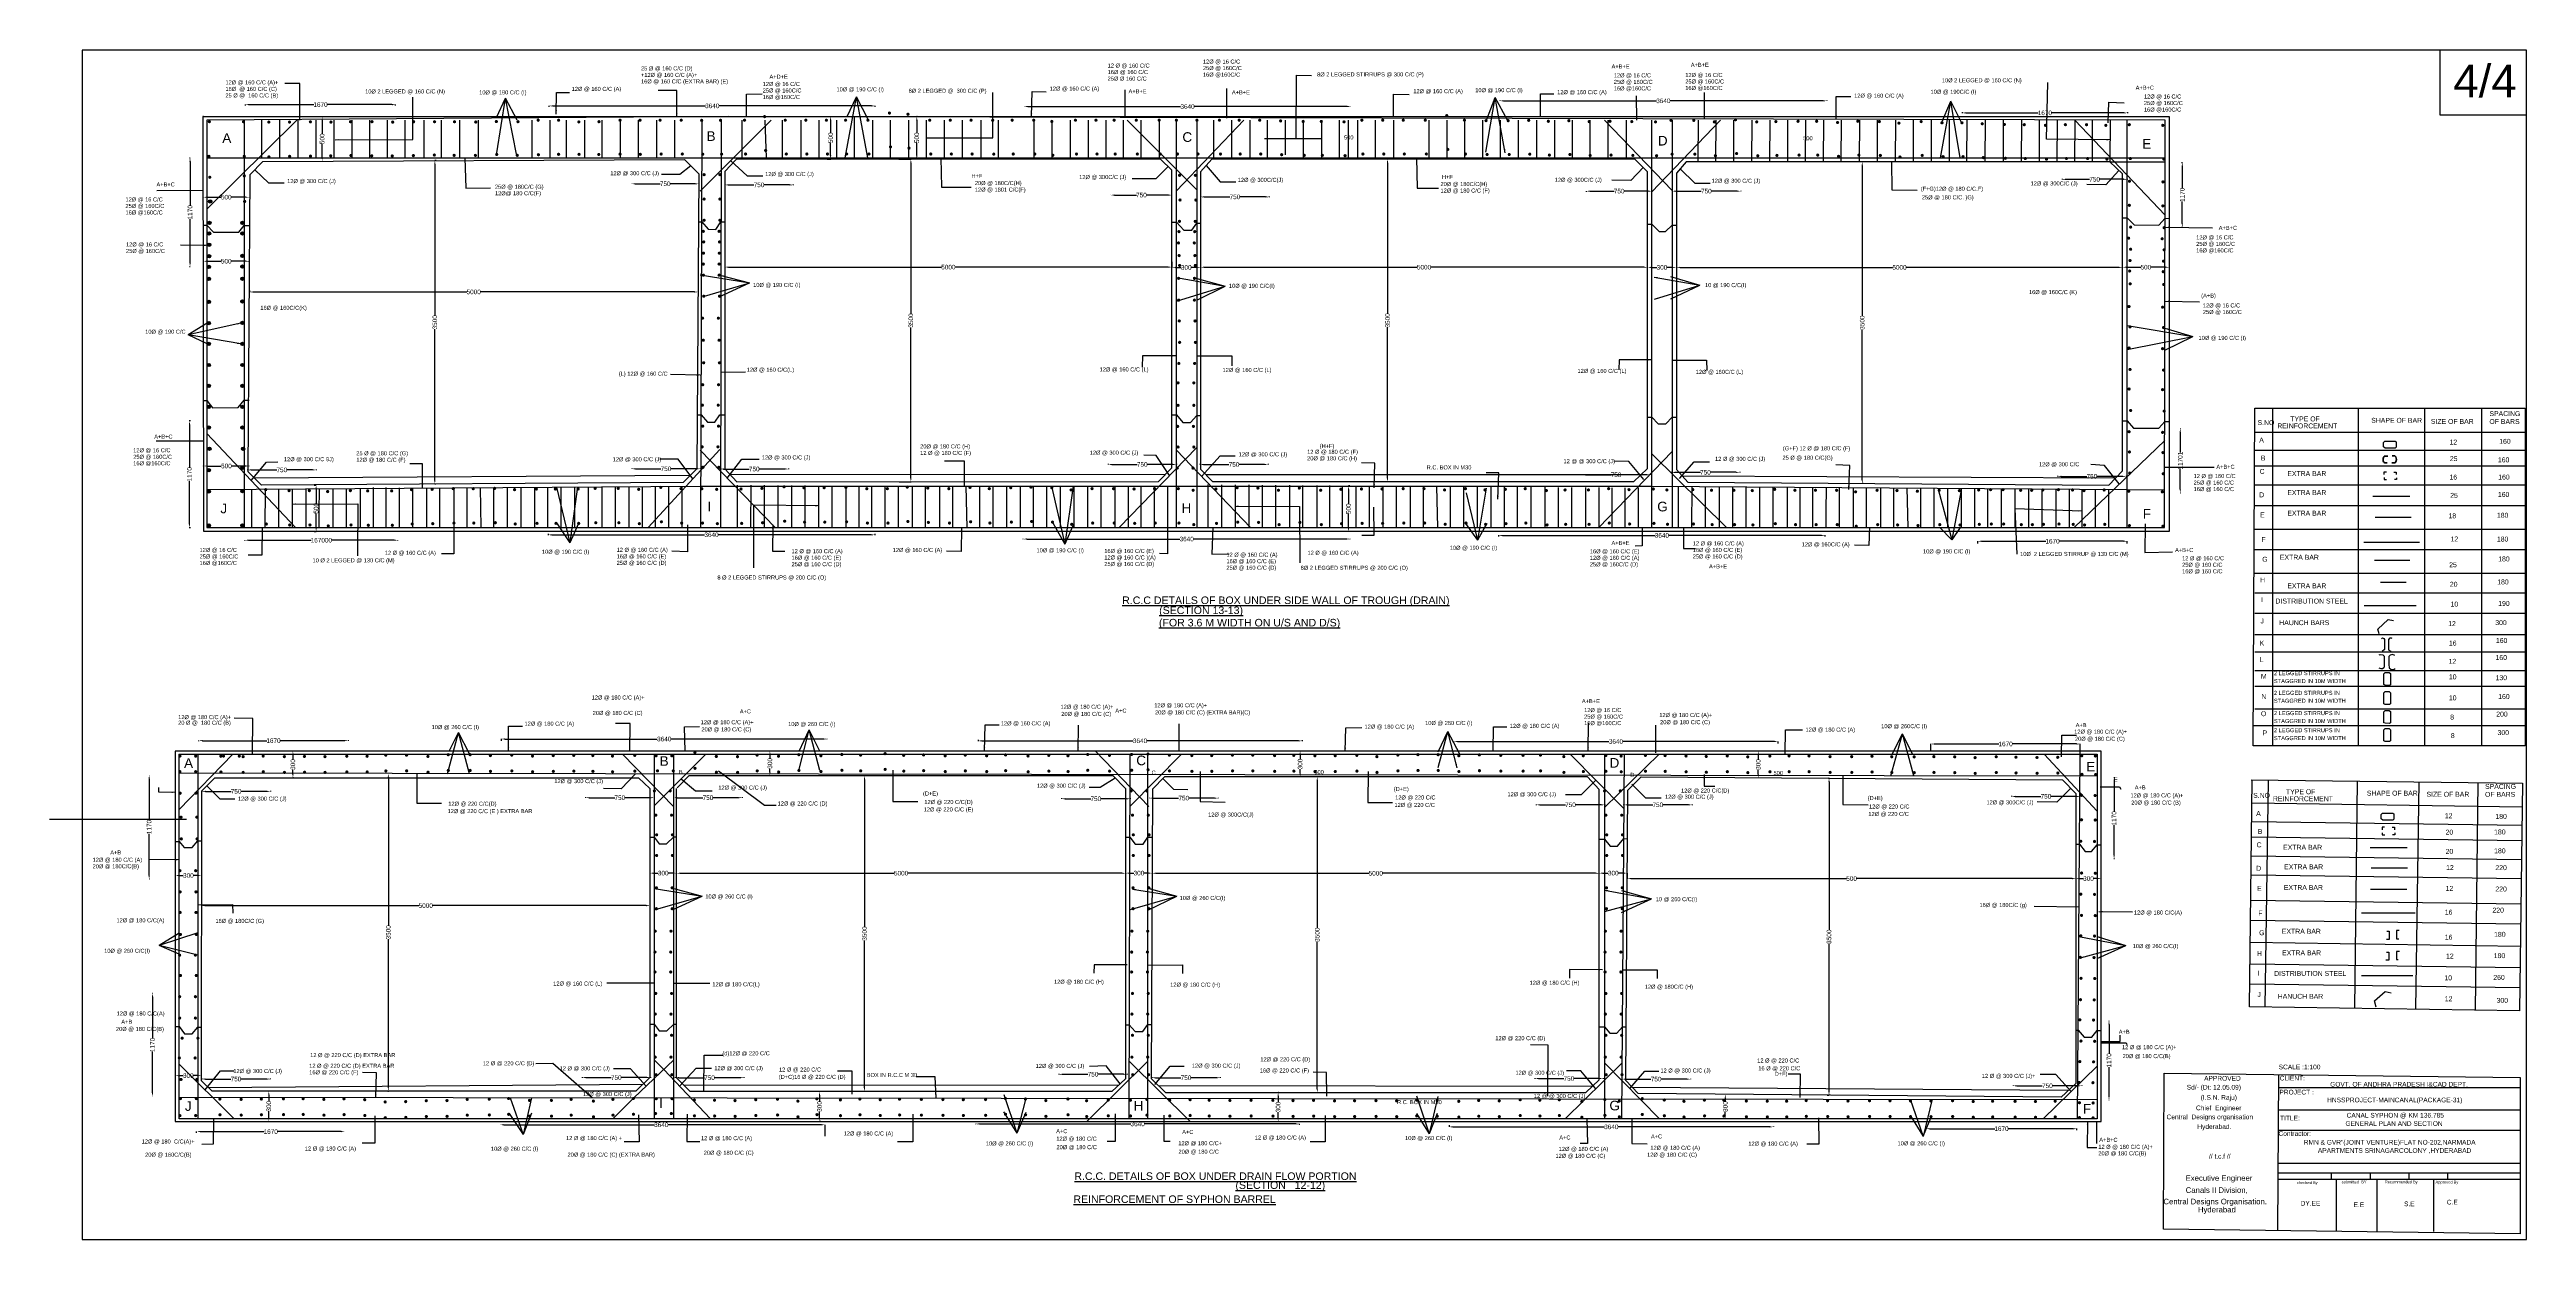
# Model space of a CAD drawing. Header units: metres. Extents: x 5124 to 2275406, y 2311 to 13259777.
# Drawn here: x 2248389 to 2275406, y 13246794 to 13259777 of the extents above.
import ezdxf

# ---------------------------------------------------------------- set-up
doc = ezdxf.new("R2010")
doc.units = ezdxf.units.M
doc.header["$MEASUREMENT"] = 0
doc.layers.add('TEXT', color=7, linetype='Continuous')
doc.styles.get("Standard").update_dxf_attribs({"font": 'arial.ttf'})
doc.dimstyles.new('ISO-25', dxfattribs={"dimtxt": 50, "dimasz": 40, "dimexe": 1.25, "dimexo": 0.625, "dimtad": 0, "dimlfac": 100, "dimtxsty": 'Standard', "dimcen": 0, "dimadec": 0, "dimazin": 0, "dimtfac": 1, "dimtmove": 0, "dimatfit": 3, "dimfxl": 1, "dimarcsym": 0})

# ---------------------------------------------------------------- blocks, each defined once
blk = doc.blocks.new('*D7')
at = {"color": 0, "lineweight": -2, "transparency": 16777216}
for p, q in [((2250067, 13257461), (2250067, 13257469)), ((2250107, 13257467), (2250262, 13257467)), ((2250527, 13257467), (2250373, 13257467)), ((2250567, 13257461), (2250567, 13257469))]:
    blk.add_line(p, q, dxfattribs=at)
at = {"color": 0, "transparency": 16777216}
for points in [[(2250107, 13257474), (2250107, 13257461), (2250067, 13257467)], [(2250527, 13257474), (2250527, 13257461), (2250567, 13257467)]]:
    blk.add_solid(points, dxfattribs=at)
at = {"layer": 'Defpoints', "color": 0, "transparency": 16777216}
for p in [(2250067, 13257460), (2250567, 13257467), (2250567, 13257460)]:
    blk.add_point(p, dxfattribs=at)
at = {"color": 0, "transparency": 16777216, "insert": (2250317, 13257467), "char_height": 50, "attachment_point": 5}
blk.add_mtext('500', dxfattribs=at)
blk = doc.blocks.new('*D8')
at = {"color": 0, "lineweight": -2, "transparency": 16777216}
for p, q in [((2250519, 13254421), (2250519, 13254425)), ((2250559, 13254423), (2251243, 13254423)), ((2252149, 13254423), (2251466, 13254423)), ((2252189, 13254421), (2252189, 13254425))]:
    blk.add_line(p, q, dxfattribs=at)
at = {"color": 0, "transparency": 16777216}
for points in [[(2250559, 13254430), (2250559, 13254417), (2250519, 13254423)], [(2252149, 13254430), (2252149, 13254417), (2252189, 13254423)]]:
    blk.add_solid(points, dxfattribs=at)
at = {"layer": 'Defpoints', "color": 0, "transparency": 16777216}
for p in [(2250519, 13254420), (2252189, 13254423), (2252189, 13254420)]:
    blk.add_point(p, dxfattribs=at)
at = {"color": 0, "transparency": 16777216, "insert": (2251354, 13254423), "char_height": 50, "attachment_point": 5}
blk.add_mtext('167000', dxfattribs=at)
blk = doc.blocks.new('*D9')
at = {"color": 0, "lineweight": -2, "transparency": 16777216}
for p, q in [((2251276, 13255025), (2251299, 13255025)), ((2251297, 13254985), (2251297, 13254827)), ((2251297, 13254557), (2251297, 13254715)), ((2251276, 13254517), (2251299, 13254517))]:
    blk.add_line(p, q, dxfattribs=at)
at = {"color": 0, "transparency": 16777216}
for points in [[(2251291, 13254985), (2251304, 13254985), (2251297, 13255025)], [(2251291, 13254557), (2251304, 13254557), (2251297, 13254517)]]:
    blk.add_solid(points, dxfattribs=at)
at = {"layer": 'Defpoints', "color": 0, "transparency": 16777216}
for p in [(2251276, 13255025), (2251297, 13255025), (2251276, 13254517)]:
    blk.add_point(p, dxfattribs=at)
at = {"color": 0, "transparency": 16777216, "insert": (2251297, 13254771), "char_height": 50, "attachment_point": 5, "rotation": 90}
blk.add_mtext('500', dxfattribs=at)
blk = doc.blocks.new('*D10')
at = {"color": 0, "lineweight": -2, "transparency": 16777216}
for p, q in [((2249928, 13255727), (2249914, 13255727)), ((2249916, 13255687), (2249916, 13255216)), ((2249916, 13254599), (2249916, 13255070)), ((2249928, 13254559), (2249914, 13254559))]:
    blk.add_line(p, q, dxfattribs=at)
at = {"color": 0, "transparency": 16777216}
for points in [[(2249909, 13255687), (2249922, 13255687), (2249916, 13255727)], [(2249909, 13254599), (2249922, 13254599), (2249916, 13254559)]]:
    blk.add_solid(points, dxfattribs=at)
at = {"layer": 'Defpoints', "color": 0, "transparency": 16777216}
for p in [(2249916, 13255727), (2249929, 13255727), (2249929, 13254559)]:
    blk.add_point(p, dxfattribs=at)
at = {"color": 0, "transparency": 16777216, "insert": (2249916, 13255143), "char_height": 50, "attachment_point": 5, "rotation": 90}
blk.add_mtext('1170', dxfattribs=at)
blk = doc.blocks.new('*D11')
at = {"color": 0, "lineweight": -2, "transparency": 16777216}
for p, q in [((2250070, 13255231), (2250070, 13255234)), ((2250110, 13255233), (2250263, 13255233)), ((2250527, 13255233), (2250375, 13255233)), ((2250567, 13255231), (2250567, 13255234))]:
    blk.add_line(p, q, dxfattribs=at)
at = {"color": 0, "transparency": 16777216}
for points in [[(2250110, 13255240), (2250110, 13255226), (2250070, 13255233)], [(2250527, 13255240), (2250527, 13255226), (2250567, 13255233)]]:
    blk.add_solid(points, dxfattribs=at)
at = {"layer": 'Defpoints', "color": 0, "transparency": 16777216}
for p in [(2250070, 13255230), (2250567, 13255233), (2250567, 13255230)]:
    blk.add_point(p, dxfattribs=at)
at = {"color": 0, "transparency": 16777216, "insert": (2250319, 13255233), "char_height": 50, "attachment_point": 5}
blk.add_mtext('500', dxfattribs=at)
blk = doc.blocks.new('*D12')
at = {"color": 0, "lineweight": -2, "transparency": 16777216}
for p, q in [((2250067, 13258165), (2250067, 13258167)), ((2250107, 13258166), (2250261, 13258166)), ((2250527, 13258166), (2250373, 13258166)), ((2250567, 13258165), (2250567, 13258167))]:
    blk.add_line(p, q, dxfattribs=at)
at = {"color": 0, "transparency": 16777216}
for points in [[(2250107, 13258172), (2250107, 13258159), (2250067, 13258166)], [(2250527, 13258172), (2250527, 13258159), (2250567, 13258166)]]:
    blk.add_solid(points, dxfattribs=at)
at = {"layer": 'Defpoints', "color": 0, "transparency": 16777216}
for p in [(2250067, 13258165), (2250567, 13258166), (2250567, 13258165)]:
    blk.add_point(p, dxfattribs=at)
at = {"color": 0, "transparency": 16777216, "insert": (2250317, 13258166), "char_height": 50, "attachment_point": 5}
blk.add_mtext('500', dxfattribs=at)
blk = doc.blocks.new('*D13')
at = {"color": 0, "lineweight": -2, "transparency": 16777216}
for p, q in [((2251363, 13259046), (2251362, 13259046)), ((2251363, 13259006), (2251363, 13258859)), ((2251363, 13258560), (2251362, 13258560)), ((2251363, 13258600), (2251363, 13258747))]:
    blk.add_line(p, q, dxfattribs=at)
at = {"color": 0, "transparency": 16777216}
for points in [[(2251357, 13259006), (2251370, 13259006), (2251363, 13259046)], [(2251357, 13258600), (2251370, 13258600), (2251363, 13258560)]]:
    blk.add_solid(points, dxfattribs=at)
at = {"layer": 'Defpoints', "color": 0, "transparency": 16777216}
for p in [(2251363, 13259046), (2251363, 13259046), (2251363, 13258560)]:
    blk.add_point(p, dxfattribs=at)
at = {"color": 0, "transparency": 16777216, "insert": (2251363, 13258803), "char_height": 50, "attachment_point": 5, "rotation": 90}
blk.add_mtext('500', dxfattribs=at)
blk = doc.blocks.new('*D14')
at = {"color": 0, "lineweight": -2, "transparency": 16777216}
for p, q in [((2256873, 13259046), (2256910, 13259046)), ((2256909, 13259006), (2256909, 13258869)), ((2256873, 13258582), (2256910, 13258582)), ((2256909, 13258622), (2256909, 13258758))]:
    blk.add_line(p, q, dxfattribs=at)
at = {"color": 0, "transparency": 16777216}
for points in [[(2256902, 13259006), (2256916, 13259006), (2256909, 13259046)], [(2256902, 13258622), (2256916, 13258622), (2256909, 13258582)]]:
    blk.add_solid(points, dxfattribs=at)
at = {"layer": 'Defpoints', "color": 0, "transparency": 16777216}
for p in [(2256872, 13259046), (2256909, 13259046), (2256872, 13258582)]:
    blk.add_point(p, dxfattribs=at)
at = {"color": 0, "transparency": 16777216, "insert": (2256909, 13258814), "char_height": 50, "attachment_point": 5, "rotation": 90}
blk.add_mtext('500', dxfattribs=at)
blk = doc.blocks.new('*D15')
at = {"color": 0, "lineweight": -2, "transparency": 16777216}
for p, q in [((2257854, 13259046), (2257848, 13259046)), ((2257849, 13259006), (2257849, 13258869)), ((2257854, 13258582), (2257848, 13258582)), ((2257849, 13258622), (2257849, 13258758))]:
    blk.add_line(p, q, dxfattribs=at)
at = {"color": 0, "transparency": 16777216}
for points in [[(2257842, 13259006), (2257856, 13259006), (2257849, 13259046)], [(2257842, 13258622), (2257856, 13258622), (2257849, 13258582)]]:
    blk.add_solid(points, dxfattribs=at)
at = {"layer": 'Defpoints', "color": 0, "transparency": 16777216}
for p in [(2257854, 13259046), (2257849, 13258582), (2257854, 13258582)]:
    blk.add_point(p, dxfattribs=at)
at = {"color": 0, "transparency": 16777216, "insert": (2257849, 13258814), "char_height": 50, "attachment_point": 5, "rotation": 90}
blk.add_mtext('500', dxfattribs=at)
blk = doc.blocks.new('*D16')
at = {"color": 0, "lineweight": -2, "transparency": 16777216}
for p, q in [((2249916, 13258594), (2249923, 13258594)), ((2249922, 13258554), (2249922, 13258075)), ((2249922, 13257450), (2249922, 13257929)), ((2249916, 13257410), (2249923, 13257410))]:
    blk.add_line(p, q, dxfattribs=at)
at = {"color": 0, "transparency": 16777216}
for points in [[(2249915, 13258554), (2249929, 13258554), (2249922, 13258594)], [(2249915, 13257450), (2249929, 13257450), (2249922, 13257410)]]:
    blk.add_solid(points, dxfattribs=at)
at = {"layer": 'Defpoints', "color": 0, "transparency": 16777216}
for p in [(2249915, 13258594), (2249922, 13258594), (2249915, 13257410)]:
    blk.add_point(p, dxfattribs=at)
at = {"color": 0, "transparency": 16777216, "insert": (2249922, 13258002), "char_height": 50, "attachment_point": 5, "rotation": 90}
blk.add_mtext('1170', dxfattribs=at)
blk = doc.blocks.new('*D17')
at = {"color": 0, "lineweight": -2, "transparency": 16777216}
for p, q in [((2250526, 13259167), (2250526, 13259177)), ((2250566, 13259176), (2251272, 13259176)), ((2252124, 13259176), (2251418, 13259176)), ((2252164, 13259167), (2252164, 13259177))]:
    blk.add_line(p, q, dxfattribs=at)
at = {"color": 0, "transparency": 16777216}
for points in [[(2250566, 13259183), (2250566, 13259169), (2250526, 13259176)], [(2252124, 13259183), (2252124, 13259169), (2252164, 13259176)]]:
    blk.add_solid(points, dxfattribs=at)
at = {"layer": 'Defpoints', "color": 0, "transparency": 16777216}
for p in [(2250526, 13259166), (2252164, 13259176), (2252164, 13259166)]:
    blk.add_point(p, dxfattribs=at)
at = {"color": 0, "transparency": 16777216, "insert": (2251345, 13259176), "char_height": 50, "attachment_point": 5}
blk.add_mtext('1670', dxfattribs=at)
blk = doc.blocks.new('*D18')
at = {"color": 0, "lineweight": -2, "transparency": 16777216}
for p, q in [((2253839, 13259153), (2253839, 13259163)), ((2253879, 13259162), (2255543, 13259162)), ((2257356, 13259162), (2255693, 13259162)), ((2257396, 13259153), (2257396, 13259163))]:
    blk.add_line(p, q, dxfattribs=at)
at = {"color": 0, "transparency": 16777216}
for points in [[(2253879, 13259168), (2253879, 13259155), (2253839, 13259162)], [(2257356, 13259168), (2257356, 13259155), (2257396, 13259162)]]:
    blk.add_solid(points, dxfattribs=at)
at = {"layer": 'Defpoints', "color": 0, "transparency": 16777216}
for p in [(2253839, 13259152), (2257396, 13259162), (2257396, 13259152)]:
    blk.add_point(p, dxfattribs=at)
at = {"color": 0, "transparency": 16777216, "insert": (2255618, 13259162), "char_height": 50, "attachment_point": 5}
blk.add_mtext('3640', dxfattribs=at)
blk = doc.blocks.new('*D19')
at = {"color": 0, "lineweight": -2, "transparency": 16777216}
for p, q in [((2259019, 13259157), (2259019, 13259154)), ((2259059, 13259155), (2260726, 13259155)), ((2262544, 13259155), (2260877, 13259155)), ((2262584, 13259157), (2262584, 13259154))]:
    blk.add_line(p, q, dxfattribs=at)
at = {"color": 0, "transparency": 16777216}
for points in [[(2259059, 13259162), (2259059, 13259148), (2259019, 13259155)], [(2262544, 13259162), (2262544, 13259148), (2262584, 13259155)]]:
    blk.add_solid(points, dxfattribs=at)
at = {"layer": 'Defpoints', "color": 0, "transparency": 16777216}
for p in [(2259019, 13259158), (2262584, 13259158), (2262584, 13259155)]:
    blk.add_point(p, dxfattribs=at)
at = {"color": 0, "transparency": 16777216, "insert": (2260802, 13259155), "char_height": 50, "attachment_point": 5}
blk.add_mtext('3640', dxfattribs=at)
blk = doc.blocks.new('*D20')
at = {"color": 0, "lineweight": -2, "transparency": 16777216}
for p, q in [((2264209, 13259220), (2264209, 13259216)), ((2264249, 13259217), (2265917, 13259217)), ((2267734, 13259217), (2266067, 13259217)), ((2267774, 13259220), (2267774, 13259216))]:
    blk.add_line(p, q, dxfattribs=at)
at = {"color": 0, "transparency": 16777216}
for points in [[(2264249, 13259224), (2264249, 13259210), (2264209, 13259217)], [(2267734, 13259224), (2267734, 13259210), (2267774, 13259217)]]:
    blk.add_solid(points, dxfattribs=at)
at = {"layer": 'Defpoints', "color": 0, "transparency": 16777216}
for p in [(2264209, 13259220), (2267774, 13259220), (2267774, 13259217)]:
    blk.add_point(p, dxfattribs=at)
at = {"color": 0, "transparency": 16777216, "insert": (2265992, 13259217), "char_height": 50, "attachment_point": 5}
blk.add_mtext('3640', dxfattribs=at)
blk = doc.blocks.new('*D21')
at = {"color": 0, "lineweight": -2, "transparency": 16777216}
for p, q in [((2269250, 13259093), (2269250, 13259084)), ((2269290, 13259086), (2270080, 13259086)), ((2271016, 13259086), (2270226, 13259086)), ((2271056, 13259093), (2271056, 13259084))]:
    blk.add_line(p, q, dxfattribs=at)
at = {"color": 0, "transparency": 16777216}
for points in [[(2269290, 13259092), (2269290, 13259079), (2269250, 13259086)], [(2271016, 13259092), (2271016, 13259079), (2271056, 13259086)]]:
    blk.add_solid(points, dxfattribs=at)
at = {"layer": 'Defpoints', "color": 0, "transparency": 16777216}
for p in [(2269250, 13259094), (2271056, 13259094), (2271056, 13259086)]:
    blk.add_point(p, dxfattribs=at)
at = {"color": 0, "transparency": 16777216, "insert": (2270153, 13259086), "char_height": 50, "attachment_point": 5}
blk.add_mtext('1670', dxfattribs=at)
blk = doc.blocks.new('*D22')
at = {"color": 0, "lineweight": -2, "transparency": 16777216}
for p, q in [((2271643, 13258546), (2271654, 13258546)), ((2271652, 13258506), (2271652, 13258265)), ((2271652, 13257878), (2271652, 13258120)), ((2271643, 13257838), (2271654, 13257838))]:
    blk.add_line(p, q, dxfattribs=at)
at = {"color": 0, "transparency": 16777216}
for points in [[(2271646, 13258506), (2271659, 13258506), (2271652, 13258546)], [(2271646, 13257878), (2271659, 13257878), (2271652, 13257838)]]:
    blk.add_solid(points, dxfattribs=at)
at = {"layer": 'Defpoints', "color": 0, "transparency": 16777216}
for p in [(2271642, 13258546), (2271642, 13257838), (2271652, 13257838)]:
    blk.add_point(p, dxfattribs=at)
at = {"color": 0, "transparency": 16777216, "insert": (2271652, 13258192), "char_height": 50, "attachment_point": 5, "rotation": 90}
blk.add_mtext('1170', dxfattribs=at)
blk = doc.blocks.new('*D23')
at = {"color": 0, "lineweight": -2, "transparency": 16777216}
for p, q in [((2271628, 13255642), (2271631, 13255642)), ((2271630, 13255602), (2271630, 13255380)), ((2271630, 13254982), (2271630, 13255204)), ((2271628, 13254942), (2271631, 13254942))]:
    blk.add_line(p, q, dxfattribs=at)
at = {"color": 0, "transparency": 16777216}
for points in [[(2271623, 13255602), (2271637, 13255602), (2271630, 13255642)], [(2271623, 13254982), (2271637, 13254982), (2271630, 13254942)]]:
    blk.add_solid(points, dxfattribs=at)
at = {"layer": 'Defpoints', "color": 0, "transparency": 16777216}
for p in [(2271628, 13255642), (2271628, 13254942), (2271630, 13254942)]:
    blk.add_point(p, dxfattribs=at)
at = {"color": 0, "transparency": 16777216, "insert": (2271630, 13255292), "char_height": 50, "attachment_point": 5, "rotation": 90}
blk.add_mtext('11701', dxfattribs=at)
blk = doc.blocks.new('*D24')
at = {"color": 0, "lineweight": -2, "transparency": 16777216}
for p, q in [((2269422, 13254386), (2269422, 13254413)), ((2269462, 13254412), (2270164, 13254412)), ((2271012, 13254412), (2270310, 13254412)), ((2271052, 13254386), (2271052, 13254413))]:
    blk.add_line(p, q, dxfattribs=at)
at = {"color": 0, "transparency": 16777216}
for points in [[(2269462, 13254419), (2269462, 13254405), (2269422, 13254412)], [(2271012, 13254419), (2271012, 13254405), (2271052, 13254412)]]:
    blk.add_solid(points, dxfattribs=at)
at = {"layer": 'Defpoints', "color": 0, "transparency": 16777216}
for p in [(2269422, 13254412), (2269422, 13254385), (2271052, 13254385)]:
    blk.add_point(p, dxfattribs=at)
at = {"color": 0, "transparency": 16777216, "insert": (2270237, 13254412), "char_height": 50, "attachment_point": 5}
blk.add_mtext('1670', dxfattribs=at)
blk = doc.blocks.new('*D25')
at = {"color": 0, "lineweight": -2, "transparency": 16777216}
for p, q in [((2264196, 13254465), (2264196, 13254477)), ((2264236, 13254476), (2265901, 13254476)), ((2267716, 13254476), (2266051, 13254476)), ((2267756, 13254465), (2267756, 13254477))]:
    blk.add_line(p, q, dxfattribs=at)
at = {"color": 0, "transparency": 16777216}
for points in [[(2264236, 13254482), (2264236, 13254469), (2264196, 13254476)], [(2267716, 13254482), (2267716, 13254469), (2267756, 13254476)]]:
    blk.add_solid(points, dxfattribs=at)
at = {"layer": 'Defpoints', "color": 0, "transparency": 16777216}
for p in [(2264196, 13254476), (2264196, 13254464), (2267756, 13254464)]:
    blk.add_point(p, dxfattribs=at)
at = {"color": 0, "transparency": 16777216, "insert": (2265976, 13254476), "char_height": 50, "attachment_point": 5}
blk.add_mtext('3640', dxfattribs=at)
blk = doc.blocks.new('*D26')
at = {"color": 0, "lineweight": -2, "transparency": 16777216}
for p, q in [((2259011, 13254435), (2259011, 13254438)), ((2259051, 13254436), (2260718, 13254436)), ((2262536, 13254436), (2260868, 13254436)), ((2262576, 13254435), (2262576, 13254438))]:
    blk.add_line(p, q, dxfattribs=at)
at = {"color": 0, "transparency": 16777216}
for points in [[(2259051, 13254443), (2259051, 13254430), (2259011, 13254436)], [(2262536, 13254443), (2262536, 13254430), (2262576, 13254436)]]:
    blk.add_solid(points, dxfattribs=at)
at = {"layer": 'Defpoints', "color": 0, "transparency": 16777216}
for p in [(2259011, 13254436), (2259011, 13254434), (2262576, 13254434)]:
    blk.add_point(p, dxfattribs=at)
at = {"color": 0, "transparency": 16777216, "insert": (2260793, 13254436), "char_height": 50, "attachment_point": 5}
blk.add_mtext('3640', dxfattribs=at)
blk = doc.blocks.new('*D27')
at = {"color": 0, "lineweight": -2, "transparency": 16777216}
for p, q in [((2253828, 13254494), (2253828, 13254480)), ((2253868, 13254482), (2255535, 13254482)), ((2257352, 13254482), (2255685, 13254482)), ((2257392, 13254494), (2257392, 13254480))]:
    blk.add_line(p, q, dxfattribs=at)
at = {"color": 0, "transparency": 16777216}
for points in [[(2253868, 13254488), (2253868, 13254475), (2253828, 13254482)], [(2257352, 13254488), (2257352, 13254475), (2257392, 13254482)]]:
    blk.add_solid(points, dxfattribs=at)
at = {"layer": 'Defpoints', "color": 0, "transparency": 16777216}
for p in [(2253828, 13254495), (2253828, 13254482), (2257392, 13254495)]:
    blk.add_point(p, dxfattribs=at)
at = {"color": 0, "transparency": 16777216, "insert": (2255610, 13254482), "char_height": 50, "attachment_point": 5}
blk.add_mtext('3640', dxfattribs=at)
blk = doc.blocks.new('*D28')
at = {"color": 0, "lineweight": -2, "transparency": 16777216}
for p, q in [((2250570, 13257147), (2250570, 13257130)), ((2255463, 13257146), (2255463, 13257130)), ((2250610, 13257132), (2252941, 13257132)), ((2255423, 13257132), (2253091, 13257132))]:
    blk.add_line(p, q, dxfattribs=at)
at = {"color": 0, "transparency": 16777216}
for points in [[(2250610, 13257138), (2250610, 13257125), (2250570, 13257132)], [(2255423, 13257138), (2255423, 13257125), (2255463, 13257132)]]:
    blk.add_solid(points, dxfattribs=at)
at = {"layer": 'Defpoints', "color": 0, "transparency": 16777216}
for p in [(2250570, 13257147), (2255463, 13257147), (2250570, 13257132)]:
    blk.add_point(p, dxfattribs=at)
at = {"color": 0, "transparency": 16777216, "insert": (2253016, 13257132), "char_height": 50, "attachment_point": 5}
blk.add_mtext('5000', dxfattribs=at)
blk = doc.blocks.new('*D29')
at = {"color": 0, "lineweight": -2, "transparency": 16777216}
for p, q in [((2252605, 13258566), (2252591, 13258566)), ((2252592, 13258526), (2252592, 13256876)), ((2252592, 13255076), (2252592, 13256725)), ((2252602, 13255036), (2252591, 13255036))]:
    blk.add_line(p, q, dxfattribs=at)
at = {"color": 0, "transparency": 16777216}
for points in [[(2252586, 13258526), (2252599, 13258526), (2252592, 13258566)], [(2252586, 13255076), (2252599, 13255076), (2252592, 13255036)]]:
    blk.add_solid(points, dxfattribs=at)
at = {"layer": 'Defpoints', "color": 0, "transparency": 16777216}
for p in [(2252605, 13258566), (2252592, 13255036), (2252602, 13255036)]:
    blk.add_point(p, dxfattribs=at)
at = {"color": 0, "transparency": 16777216, "insert": (2252592, 13256801), "char_height": 50, "attachment_point": 5, "rotation": 90}
blk.add_mtext('3500', dxfattribs=at)
blk = doc.blocks.new('*D30')
at = {"color": 0, "lineweight": -2, "transparency": 16777216}
for p, q in [((2254738, 13258312), (2254738, 13258313)), ((2254778, 13258312), (2255050, 13258312)), ((2255432, 13258312), (2255161, 13258312)), ((2255472, 13258312), (2255472, 13258313))]:
    blk.add_line(p, q, dxfattribs=at)
at = {"color": 0, "transparency": 16777216}
for points in [[(2254778, 13258318), (2254778, 13258305), (2254738, 13258312)], [(2255432, 13258318), (2255432, 13258305), (2255472, 13258312)]]:
    blk.add_solid(points, dxfattribs=at)
at = {"layer": 'Defpoints', "color": 0, "transparency": 16777216}
for p in [(2254738, 13258312), (2254738, 13258311), (2255472, 13258311)]:
    blk.add_point(p, dxfattribs=at)
at = {"color": 0, "transparency": 16777216, "insert": (2255105, 13258312), "char_height": 50, "attachment_point": 5}
blk.add_mtext('750', dxfattribs=at)
blk = doc.blocks.new('*D31')
at = {"color": 0, "lineweight": -2, "transparency": 16777216}
for p, q in [((2255754, 13258305), (2255754, 13258298)), ((2255794, 13258300), (2256073, 13258300)), ((2256462, 13258300), (2256184, 13258300)), ((2256502, 13258305), (2256502, 13258298))]:
    blk.add_line(p, q, dxfattribs=at)
at = {"color": 0, "transparency": 16777216}
for points in [[(2255794, 13258306), (2255794, 13258293), (2255754, 13258300)], [(2256462, 13258306), (2256462, 13258293), (2256502, 13258300)]]:
    blk.add_solid(points, dxfattribs=at)
at = {"layer": 'Defpoints', "color": 0, "transparency": 16777216}
for p in [(2255754, 13258306), (2255754, 13258300), (2256502, 13258306)]:
    blk.add_point(p, dxfattribs=at)
at = {"color": 0, "transparency": 16777216, "insert": (2256128, 13258300), "char_height": 50, "attachment_point": 5}
blk.add_mtext('750', dxfattribs=at)
blk = doc.blocks.new('*D32')
at = {"color": 0, "lineweight": -2, "transparency": 16777216}
for p, q in [((2259966, 13258190), (2259966, 13258190)), ((2260006, 13258189), (2260244, 13258189)), ((2260592, 13258189), (2260355, 13258189)), ((2260632, 13258190), (2260632, 13258190))]:
    blk.add_line(p, q, dxfattribs=at)
at = {"color": 0, "transparency": 16777216}
for points in [[(2260006, 13258196), (2260006, 13258182), (2259966, 13258189)], [(2260592, 13258196), (2260592, 13258182), (2260632, 13258189)]]:
    blk.add_solid(points, dxfattribs=at)
at = {"layer": 'Defpoints', "color": 0, "transparency": 16777216}
for p in [(2259966, 13258189), (2260632, 13258189), (2260632, 13258189)]:
    blk.add_point(p, dxfattribs=at)
at = {"color": 0, "transparency": 16777216, "insert": (2260299, 13258189), "char_height": 50, "attachment_point": 5}
blk.add_mtext('750', dxfattribs=at)
blk = doc.blocks.new('*D33')
at = {"color": 0, "lineweight": -2, "transparency": 16777216}
for p, q in [((2260944, 13258172), (2260944, 13258168)), ((2260984, 13258169), (2261263, 13258169)), ((2261654, 13258169), (2261374, 13258169)), ((2261694, 13258172), (2261694, 13258168))]:
    blk.add_line(p, q, dxfattribs=at)
at = {"color": 0, "transparency": 16777216}
for points in [[(2260984, 13258176), (2260984, 13258162), (2260944, 13258169)], [(2261654, 13258176), (2261654, 13258162), (2261694, 13258169)]]:
    blk.add_solid(points, dxfattribs=at)
at = {"layer": 'Defpoints', "color": 0, "transparency": 16777216}
for p in [(2260944, 13258173), (2261694, 13258173), (2261694, 13258169)]:
    blk.add_point(p, dxfattribs=at)
at = {"color": 0, "transparency": 16777216, "insert": (2261319, 13258169), "char_height": 50, "attachment_point": 5}
blk.add_mtext('750', dxfattribs=at)
blk = doc.blocks.new('*D34')
at = {"color": 0, "lineweight": -2, "transparency": 16777216}
for p, q in [((2266087, 13258237), (2266087, 13258230)), ((2266127, 13258232), (2266406, 13258232)), ((2266796, 13258232), (2266517, 13258232)), ((2266836, 13258237), (2266836, 13258230))]:
    blk.add_line(p, q, dxfattribs=at)
at = {"color": 0, "transparency": 16777216}
for points in [[(2266127, 13258238), (2266127, 13258225), (2266087, 13258232)], [(2266796, 13258238), (2266796, 13258225), (2266836, 13258232)]]:
    blk.add_solid(points, dxfattribs=at)
at = {"layer": 'Defpoints', "color": 0, "transparency": 16777216}
for p in [(2266087, 13258238), (2266836, 13258238), (2266836, 13258232)]:
    blk.add_point(p, dxfattribs=at)
at = {"color": 0, "transparency": 16777216, "insert": (2266461, 13258232), "char_height": 50, "attachment_point": 5}
blk.add_mtext('750', dxfattribs=at)
blk = doc.blocks.new('*D35')
at = {"color": 0, "lineweight": -2, "transparency": 16777216}
for p, q in [((2265152, 13258226), (2265152, 13258233)), ((2265192, 13258232), (2265454, 13258232)), ((2265827, 13258232), (2265565, 13258232)), ((2265867, 13258226), (2265867, 13258233))]:
    blk.add_line(p, q, dxfattribs=at)
at = {"color": 0, "transparency": 16777216}
for points in [[(2265192, 13258238), (2265192, 13258225), (2265152, 13258232)], [(2265827, 13258238), (2265827, 13258225), (2265867, 13258232)]]:
    blk.add_solid(points, dxfattribs=at)
at = {"layer": 'Defpoints', "color": 0, "transparency": 16777216}
for p in [(2265152, 13258232), (2265152, 13258226), (2265867, 13258226)]:
    blk.add_point(p, dxfattribs=at)
at = {"color": 0, "transparency": 16777216, "insert": (2265510, 13258232), "char_height": 50, "attachment_point": 5}
blk.add_mtext('750', dxfattribs=at)
blk = doc.blocks.new('*D36')
at = {"color": 0, "lineweight": -2, "transparency": 16777216}
for p, q in [((2270341, 13258367), (2270341, 13258360)), ((2270381, 13258361), (2270640, 13258361)), ((2271010, 13258361), (2270751, 13258361)), ((2271050, 13258367), (2271050, 13258360))]:
    blk.add_line(p, q, dxfattribs=at)
at = {"color": 0, "transparency": 16777216}
for points in [[(2270381, 13258368), (2270381, 13258354), (2270341, 13258361)], [(2271010, 13258368), (2271010, 13258354), (2271050, 13258361)]]:
    blk.add_solid(points, dxfattribs=at)
at = {"layer": 'Defpoints', "color": 0, "transparency": 16777216}
for p in [(2270341, 13258368), (2271050, 13258368), (2271050, 13258361)]:
    blk.add_point(p, dxfattribs=at)
at = {"color": 0, "transparency": 16777216, "insert": (2270696, 13258361), "char_height": 50, "attachment_point": 5}
blk.add_mtext('750', dxfattribs=at)
blk = doc.blocks.new('*D37')
at = {"color": 0, "lineweight": -2, "transparency": 16777216}
for p, q in [((2271001, 13257401), (2271001, 13257403)), ((2271041, 13257402), (2271200, 13257402)), ((2271469, 13257402), (2271311, 13257402)), ((2271509, 13257401), (2271509, 13257403))]:
    blk.add_line(p, q, dxfattribs=at)
at = {"color": 0, "transparency": 16777216}
for points in [[(2271041, 13257408), (2271041, 13257395), (2271001, 13257402)], [(2271469, 13257408), (2271469, 13257395), (2271509, 13257402)]]:
    blk.add_solid(points, dxfattribs=at)
at = {"layer": 'Defpoints', "color": 0, "transparency": 16777216}
for p in [(2271001, 13257402), (2271001, 13257400), (2271509, 13257400)]:
    blk.add_point(p, dxfattribs=at)
at = {"color": 0, "transparency": 16777216, "insert": (2271255, 13257402), "char_height": 50, "attachment_point": 5}
blk.add_mtext('500', dxfattribs=at)
blk = doc.blocks.new('*D38')
at = {"color": 0, "lineweight": -2, "transparency": 16777216}
for p, q in [((2266134, 13257401), (2266134, 13257402)), ((2266174, 13257400), (2268492, 13257400)), ((2270961, 13257400), (2268643, 13257400)), ((2271001, 13257401), (2271001, 13257402))]:
    blk.add_line(p, q, dxfattribs=at)
at = {"color": 0, "transparency": 16777216}
for points in [[(2266174, 13257407), (2266174, 13257394), (2266134, 13257400)], [(2270961, 13257407), (2270961, 13257394), (2271001, 13257400)]]:
    blk.add_solid(points, dxfattribs=at)
at = {"layer": 'Defpoints', "color": 0, "transparency": 16777216}
for p in [(2266134, 13257400), (2266134, 13257400), (2271001, 13257400)]:
    blk.add_point(p, dxfattribs=at)
at = {"color": 0, "transparency": 16777216, "insert": (2268568, 13257400), "char_height": 50, "attachment_point": 5}
blk.add_mtext('5000', dxfattribs=at)
blk = doc.blocks.new('*D39')
at = {"color": 0, "lineweight": -2, "transparency": 16777216}
for p, q in [((2265820, 13257401), (2265820, 13257402)), ((2265860, 13257400), (2265921, 13257400)), ((2266094, 13257400), (2266033, 13257400)), ((2266134, 13257401), (2266134, 13257402))]:
    blk.add_line(p, q, dxfattribs=at)
at = {"color": 0, "transparency": 16777216}
for points in [[(2265860, 13257407), (2265860, 13257394), (2265820, 13257400)], [(2266094, 13257407), (2266094, 13257394), (2266134, 13257400)]]:
    blk.add_solid(points, dxfattribs=at)
at = {"layer": 'Defpoints', "color": 0, "transparency": 16777216}
for p in [(2265820, 13257400), (2265820, 13257400), (2266134, 13257400)]:
    blk.add_point(p, dxfattribs=at)
at = {"color": 0, "transparency": 16777216, "insert": (2265977, 13257400), "char_height": 50, "attachment_point": 5}
blk.add_mtext('300', dxfattribs=at)
blk = doc.blocks.new('*D40')
at = {"color": 0, "lineweight": -2, "transparency": 16777216}
for p, q in [((2260944, 13257401), (2260944, 13257403)), ((2260984, 13257402), (2263307, 13257402)), ((2265780, 13257402), (2263457, 13257402)), ((2265820, 13257401), (2265820, 13257403))]:
    blk.add_line(p, q, dxfattribs=at)
at = {"color": 0, "transparency": 16777216}
for points in [[(2260984, 13257408), (2260984, 13257395), (2260944, 13257402)], [(2265780, 13257408), (2265780, 13257395), (2265820, 13257402)]]:
    blk.add_solid(points, dxfattribs=at)
at = {"layer": 'Defpoints', "color": 0, "transparency": 16777216}
for p in [(2260944, 13257402), (2260944, 13257400), (2265820, 13257400)]:
    blk.add_point(p, dxfattribs=at)
at = {"color": 0, "transparency": 16777216, "insert": (2263382, 13257402), "char_height": 50, "attachment_point": 5}
blk.add_mtext('5000', dxfattribs=at)
blk = doc.blocks.new('*D41')
at = {"color": 0, "lineweight": -2, "transparency": 16777216}
for p, q in [((2260632, 13257402), (2260632, 13257399)), ((2260672, 13257400), (2260732, 13257400)), ((2260904, 13257400), (2260844, 13257400)), ((2260944, 13257402), (2260944, 13257399))]:
    blk.add_line(p, q, dxfattribs=at)
at = {"color": 0, "transparency": 16777216}
for points in [[(2260672, 13257407), (2260672, 13257394), (2260632, 13257400)], [(2260904, 13257407), (2260904, 13257394), (2260944, 13257400)]]:
    blk.add_solid(points, dxfattribs=at)
at = {"layer": 'Defpoints', "color": 0, "transparency": 16777216}
for p in [(2260632, 13257403), (2260632, 13257400), (2260944, 13257403)]:
    blk.add_point(p, dxfattribs=at)
at = {"color": 0, "transparency": 16777216, "insert": (2260788, 13257400), "char_height": 50, "attachment_point": 5}
blk.add_mtext('300', dxfattribs=at)
blk = doc.blocks.new('*D42')
at = {"color": 0, "lineweight": -2, "transparency": 16777216}
for p, q in [((2255754, 13257462), (2255754, 13257402)), ((2260632, 13257462), (2260632, 13257402)), ((2255794, 13257403), (2258118, 13257403)), ((2260592, 13257403), (2258268, 13257403))]:
    blk.add_line(p, q, dxfattribs=at)
at = {"color": 0, "transparency": 16777216}
for points in [[(2255794, 13257410), (2255794, 13257396), (2255754, 13257403)], [(2260592, 13257410), (2260592, 13257396), (2260632, 13257403)]]:
    blk.add_solid(points, dxfattribs=at)
at = {"layer": 'Defpoints', "color": 0, "transparency": 16777216}
for p in [(2255754, 13257463), (2260632, 13257463), (2260632, 13257403)]:
    blk.add_point(p, dxfattribs=at)
at = {"color": 0, "transparency": 16777216, "insert": (2258193, 13257403), "char_height": 50, "attachment_point": 5}
blk.add_mtext('5000', dxfattribs=at)
blk = doc.blocks.new('*D43')
at = {"color": 0, "lineweight": -2, "transparency": 16777216}
for p, q in [((2257653, 13258582), (2257786, 13258582)), ((2257784, 13258542), (2257784, 13256897)), ((2257784, 13255101), (2257784, 13256746)), ((2257655, 13255061), (2257786, 13255061))]:
    blk.add_line(p, q, dxfattribs=at)
at = {"color": 0, "transparency": 16777216}
for points in [[(2257778, 13258542), (2257791, 13258542), (2257784, 13258582)], [(2257778, 13255101), (2257791, 13255101), (2257784, 13255061)]]:
    blk.add_solid(points, dxfattribs=at)
at = {"layer": 'Defpoints', "color": 0, "transparency": 16777216}
for p in [(2257652, 13258582), (2257654, 13255061), (2257784, 13255061)]:
    blk.add_point(p, dxfattribs=at)
at = {"color": 0, "transparency": 16777216, "insert": (2257784, 13256821), "char_height": 50, "attachment_point": 5, "rotation": 90}
blk.add_mtext('3500', dxfattribs=at)
blk = doc.blocks.new('*D44')
at = {"color": 0, "lineweight": -2, "transparency": 16777216}
for p, q in [((2262988, 13258581), (2262982, 13258581)), ((2262983, 13258541), (2262983, 13256897)), ((2262983, 13255102), (2262983, 13256747)), ((2262988, 13255062), (2262982, 13255062))]:
    blk.add_line(p, q, dxfattribs=at)
at = {"color": 0, "transparency": 16777216}
for points in [[(2262976, 13258541), (2262990, 13258541), (2262983, 13258581)], [(2262976, 13255102), (2262990, 13255102), (2262983, 13255062)]]:
    blk.add_solid(points, dxfattribs=at)
at = {"layer": 'Defpoints', "color": 0, "transparency": 16777216}
for p in [(2262989, 13258581), (2262983, 13255062), (2262989, 13255062)]:
    blk.add_point(p, dxfattribs=at)
at = {"color": 0, "transparency": 16777216, "insert": (2262983, 13256822), "char_height": 50, "attachment_point": 5, "rotation": 90}
blk.add_mtext('3500', dxfattribs=at)
blk = doc.blocks.new('*D45')
at = {"color": 0, "lineweight": -2, "transparency": 16777216}
for p, q in [((2268171, 13258553), (2268160, 13258553)), ((2268161, 13258513), (2268161, 13256872)), ((2268161, 13255081), (2268161, 13256722)), ((2268170, 13255041), (2268160, 13255041))]:
    blk.add_line(p, q, dxfattribs=at)
at = {"color": 0, "transparency": 16777216}
for points in [[(2268155, 13258513), (2268168, 13258513), (2268161, 13258553)], [(2268155, 13255081), (2268168, 13255081), (2268161, 13255041)]]:
    blk.add_solid(points, dxfattribs=at)
at = {"layer": 'Defpoints', "color": 0, "transparency": 16777216}
for p in [(2268172, 13258553), (2268161, 13255041), (2268171, 13255041)]:
    blk.add_point(p, dxfattribs=at)
at = {"color": 0, "transparency": 16777216, "insert": (2268161, 13256797), "char_height": 50, "attachment_point": 5, "rotation": 90}
blk.add_mtext('3500', dxfattribs=at)
blk = doc.blocks.new('*D46')
at = {"color": 0, "lineweight": -2, "transparency": 16777216}
for p, q in [((2255702, 13255206), (2255702, 13255199)), ((2255742, 13255200), (2256020, 13255200)), ((2256410, 13255200), (2256132, 13255200)), ((2256450, 13255206), (2256450, 13255199))]:
    blk.add_line(p, q, dxfattribs=at)
at = {"color": 0, "transparency": 16777216}
for points in [[(2255742, 13255207), (2255742, 13255194), (2255702, 13255200)], [(2256410, 13255207), (2256410, 13255194), (2256450, 13255200)]]:
    blk.add_solid(points, dxfattribs=at)
at = {"layer": 'Defpoints', "color": 0, "transparency": 16777216}
for p in [(2255702, 13255206), (2255702, 13255200), (2256450, 13255206)]:
    blk.add_point(p, dxfattribs=at)
at = {"color": 0, "transparency": 16777216, "insert": (2256076, 13255200), "char_height": 50, "attachment_point": 5}
blk.add_mtext('750', dxfattribs=at)
blk = doc.blocks.new('*D47')
at = {"color": 0, "lineweight": -2, "transparency": 16777216}
for p, q in [((2254739, 13255207), (2254739, 13255201)), ((2254779, 13255202), (2255057, 13255202)), ((2255447, 13255202), (2255168, 13255202)), ((2255487, 13255207), (2255487, 13255201))]:
    blk.add_line(p, q, dxfattribs=at)
at = {"color": 0, "transparency": 16777216}
for points in [[(2254779, 13255209), (2254779, 13255195), (2254739, 13255202)], [(2255447, 13255209), (2255447, 13255195), (2255487, 13255202)]]:
    blk.add_solid(points, dxfattribs=at)
at = {"layer": 'Defpoints', "color": 0, "transparency": 16777216}
for p in [(2254739, 13255208), (2254739, 13255202), (2255487, 13255208)]:
    blk.add_point(p, dxfattribs=at)
at = {"color": 0, "transparency": 16777216, "insert": (2255113, 13255202), "char_height": 50, "attachment_point": 5}
blk.add_mtext('750', dxfattribs=at)
blk = doc.blocks.new('*D48')
at = {"color": 0, "lineweight": -2, "transparency": 16777216}
for p, q in [((2250550, 13255196), (2250550, 13255189)), ((2250590, 13255190), (2250868, 13255190)), ((2251257, 13255190), (2250979, 13255190)), ((2251297, 13255196), (2251297, 13255189))]:
    blk.add_line(p, q, dxfattribs=at)
at = {"color": 0, "transparency": 16777216}
for points in [[(2250590, 13255197), (2250590, 13255184), (2250550, 13255190)], [(2251257, 13255197), (2251257, 13255184), (2251297, 13255190)]]:
    blk.add_solid(points, dxfattribs=at)
at = {"layer": 'Defpoints', "color": 0, "transparency": 16777216}
for p in [(2250550, 13255196), (2250550, 13255190), (2251297, 13255196)]:
    blk.add_point(p, dxfattribs=at)
at = {"color": 0, "transparency": 16777216, "insert": (2250923, 13255190), "char_height": 50, "attachment_point": 5}
blk.add_mtext('750', dxfattribs=at)
blk = doc.blocks.new('*D49')
at = {"color": 0, "lineweight": -2, "transparency": 16777216}
for p, q in [((2259935, 13255255), (2259935, 13255248)), ((2260682, 13255255), (2260682, 13255248)), ((2259975, 13255250), (2260253, 13255250)), ((2260642, 13255250), (2260364, 13255250))]:
    blk.add_line(p, q, dxfattribs=at)
at = {"color": 0, "transparency": 16777216}
for points in [[(2259975, 13255256), (2259975, 13255243), (2259935, 13255250)], [(2260642, 13255256), (2260642, 13255243), (2260682, 13255250)]]:
    blk.add_solid(points, dxfattribs=at)
at = {"layer": 'Defpoints', "color": 0, "transparency": 16777216}
for p in [(2259935, 13255256), (2260682, 13255256), (2259935, 13255250)]:
    blk.add_point(p, dxfattribs=at)
at = {"color": 0, "transparency": 16777216, "insert": (2260308, 13255250), "char_height": 50, "attachment_point": 5}
blk.add_mtext('750', dxfattribs=at)
blk = doc.blocks.new('*D50')
at = {"color": 0, "lineweight": -2, "transparency": 16777216}
for p, q in [((2260935, 13255255), (2260935, 13255248)), ((2261683, 13255255), (2261683, 13255248)), ((2260975, 13255250), (2261253, 13255250)), ((2261643, 13255250), (2261364, 13255250))]:
    blk.add_line(p, q, dxfattribs=at)
at = {"color": 0, "transparency": 16777216}
for points in [[(2260975, 13255256), (2260975, 13255243), (2260935, 13255250)], [(2261643, 13255256), (2261643, 13255243), (2261683, 13255250)]]:
    blk.add_solid(points, dxfattribs=at)
at = {"layer": 'Defpoints', "color": 0, "transparency": 16777216}
for p in [(2260935, 13255256), (2261683, 13255256), (2260935, 13255250)]:
    blk.add_point(p, dxfattribs=at)
at = {"color": 0, "transparency": 16777216, "insert": (2261309, 13255250), "char_height": 50, "attachment_point": 5}
blk.add_mtext('750', dxfattribs=at)
blk = doc.blocks.new('*D51')
at = {"color": 0, "lineweight": -2, "transparency": 16777216}
for p, q in [((2265103, 13255142), (2265103, 13255136)), ((2265143, 13255137), (2265421, 13255137)), ((2265810, 13255137), (2265532, 13255137)), ((2265850, 13255142), (2265850, 13255136))]:
    blk.add_line(p, q, dxfattribs=at)
at = {"color": 0, "transparency": 16777216}
for points in [[(2265143, 13255144), (2265143, 13255130), (2265103, 13255137)], [(2265810, 13255144), (2265810, 13255130), (2265850, 13255137)]]:
    blk.add_solid(points, dxfattribs=at)
at = {"layer": 'Defpoints', "color": 0, "transparency": 16777216}
for p in [(2265103, 13255143), (2265103, 13255137), (2265850, 13255143)]:
    blk.add_point(p, dxfattribs=at)
at = {"color": 0, "transparency": 16777216, "insert": (2265476, 13255137), "char_height": 50, "attachment_point": 5}
blk.add_mtext('750', dxfattribs=at)
blk = doc.blocks.new('*D52')
at = {"color": 0, "lineweight": -2, "transparency": 16777216}
for p, q in [((2266078, 13255169), (2266078, 13255162)), ((2266118, 13255164), (2266396, 13255164)), ((2266785, 13255164), (2266507, 13255164)), ((2266825, 13255169), (2266825, 13255162))]:
    blk.add_line(p, q, dxfattribs=at)
at = {"color": 0, "transparency": 16777216}
for points in [[(2266118, 13255170), (2266118, 13255157), (2266078, 13255164)], [(2266785, 13255170), (2266785, 13255157), (2266825, 13255164)]]:
    blk.add_solid(points, dxfattribs=at)
at = {"layer": 'Defpoints', "color": 0, "transparency": 16777216}
for p in [(2266078, 13255170), (2266078, 13255164), (2266825, 13255170)]:
    blk.add_point(p, dxfattribs=at)
at = {"color": 0, "transparency": 16777216, "insert": (2266451, 13255164), "char_height": 50, "attachment_point": 5}
blk.add_mtext('750', dxfattribs=at)
blk = doc.blocks.new('*D53')
at = {"color": 0, "lineweight": -2, "transparency": 16777216}
for p, q in [((2270292, 13255125), (2270292, 13255119)), ((2270332, 13255120), (2270610, 13255120)), ((2271000, 13255120), (2270722, 13255120)), ((2271040, 13255125), (2271040, 13255119))]:
    blk.add_line(p, q, dxfattribs=at)
at = {"color": 0, "transparency": 16777216}
for points in [[(2270332, 13255127), (2270332, 13255113), (2270292, 13255120)], [(2271000, 13255127), (2271000, 13255113), (2271040, 13255120)]]:
    blk.add_solid(points, dxfattribs=at)
at = {"layer": 'Defpoints', "color": 0, "transparency": 16777216}
for p in [(2270292, 13255126), (2270292, 13255120), (2271040, 13255126)]:
    blk.add_point(p, dxfattribs=at)
at = {"color": 0, "transparency": 16777216, "insert": (2270666, 13255120), "char_height": 50, "attachment_point": 5}
blk.add_mtext('750', dxfattribs=at)
blk = doc.blocks.new('*D54')
at = {"color": 0, "lineweight": -2, "transparency": 16777216}
for p, q in [((2269791, 13251633), (2269791, 13251627)), ((2269831, 13251628), (2270109, 13251628)), ((2270499, 13251628), (2270220, 13251628)), ((2270539, 13251633), (2270539, 13251627))]:
    blk.add_line(p, q, dxfattribs=at)
at = {"color": 0, "transparency": 16777216}
for points in [[(2269831, 13251635), (2269831, 13251621), (2269791, 13251628)], [(2270499, 13251635), (2270499, 13251621), (2270539, 13251628)]]:
    blk.add_solid(points, dxfattribs=at)
at = {"layer": 'Defpoints', "color": 0, "transparency": 16777216}
for p in [(2269791, 13251634), (2269791, 13251628), (2270539, 13251634)]:
    blk.add_point(p, dxfattribs=at)
at = {"color": 0, "transparency": 16777216, "insert": (2270165, 13251628), "char_height": 50, "attachment_point": 5}
blk.add_mtext('750', dxfattribs=at)
blk = doc.blocks.new('*D55')
at = {"color": 0, "lineweight": -2, "transparency": 16777216}
for p, q in [((2265559, 13251541), (2265559, 13251534)), ((2265599, 13251536), (2265877, 13251536)), ((2266266, 13251536), (2265988, 13251536)), ((2266306, 13251541), (2266306, 13251534))]:
    blk.add_line(p, q, dxfattribs=at)
at = {"color": 0, "transparency": 16777216}
for points in [[(2265599, 13251542), (2265599, 13251529), (2265559, 13251536)], [(2266266, 13251542), (2266266, 13251529), (2266306, 13251536)]]:
    blk.add_solid(points, dxfattribs=at)
at = {"layer": 'Defpoints', "color": 0, "transparency": 16777216}
for p in [(2265559, 13251542), (2265559, 13251536), (2266306, 13251542)]:
    blk.add_point(p, dxfattribs=at)
at = {"color": 0, "transparency": 16777216, "insert": (2265932, 13251536), "char_height": 50, "attachment_point": 5}
blk.add_mtext('750', dxfattribs=at)
blk = doc.blocks.new('*D56')
at = {"color": 0, "lineweight": -2, "transparency": 16777216}
for p, q in [((2264606, 13251541), (2264606, 13251534)), ((2264646, 13251536), (2264924, 13251536)), ((2265313, 13251536), (2265035, 13251536)), ((2265353, 13251541), (2265353, 13251534))]:
    blk.add_line(p, q, dxfattribs=at)
at = {"color": 0, "transparency": 16777216}
for points in [[(2264646, 13251542), (2264646, 13251529), (2264606, 13251536)], [(2265313, 13251542), (2265313, 13251529), (2265353, 13251536)]]:
    blk.add_solid(points, dxfattribs=at)
at = {"layer": 'Defpoints', "color": 0, "transparency": 16777216}
for p in [(2264606, 13251542), (2264606, 13251536), (2265353, 13251542)]:
    blk.add_point(p, dxfattribs=at)
at = {"color": 0, "transparency": 16777216, "insert": (2264979, 13251536), "char_height": 50, "attachment_point": 5}
blk.add_mtext('750', dxfattribs=at)
blk = doc.blocks.new('*D57')
at = {"color": 0, "lineweight": -2, "transparency": 16777216}
for p, q in [((2260387, 13251614), (2260387, 13251608)), ((2260427, 13251609), (2260705, 13251609)), ((2261095, 13251609), (2260816, 13251609)), ((2261135, 13251614), (2261135, 13251608))]:
    blk.add_line(p, q, dxfattribs=at)
at = {"color": 0, "transparency": 16777216}
for points in [[(2260427, 13251616), (2260427, 13251602), (2260387, 13251609)], [(2261095, 13251616), (2261095, 13251602), (2261135, 13251609)]]:
    blk.add_solid(points, dxfattribs=at)
at = {"layer": 'Defpoints', "color": 0, "transparency": 16777216}
for p in [(2260387, 13251615), (2260387, 13251609), (2261135, 13251615)]:
    blk.add_point(p, dxfattribs=at)
at = {"color": 0, "transparency": 16777216, "insert": (2260761, 13251609), "char_height": 50, "attachment_point": 5}
blk.add_mtext('750', dxfattribs=at)
blk = doc.blocks.new('*D58')
at = {"color": 0, "lineweight": -2, "transparency": 16777216}
for p, q in [((2259428, 13251607), (2259428, 13251601)), ((2259468, 13251602), (2259746, 13251602)), ((2260136, 13251602), (2259858, 13251602)), ((2260176, 13251607), (2260176, 13251601))]:
    blk.add_line(p, q, dxfattribs=at)
at = {"color": 0, "transparency": 16777216}
for points in [[(2259468, 13251609), (2259468, 13251595), (2259428, 13251602)], [(2260136, 13251609), (2260136, 13251595), (2260176, 13251602)]]:
    blk.add_solid(points, dxfattribs=at)
at = {"layer": 'Defpoints', "color": 0, "transparency": 16777216}
for p in [(2259428, 13251608), (2259428, 13251602), (2260176, 13251608)]:
    blk.add_point(p, dxfattribs=at)
at = {"color": 0, "transparency": 16777216, "insert": (2259802, 13251602), "char_height": 50, "attachment_point": 5}
blk.add_mtext('750', dxfattribs=at)
blk = doc.blocks.new('*D59')
at = {"color": 0, "lineweight": -2, "transparency": 16777216}
for p, q in [((2255197, 13251619), (2255197, 13251612)), ((2255237, 13251614), (2255515, 13251614)), ((2255905, 13251614), (2255626, 13251614)), ((2255945, 13251619), (2255945, 13251612))]:
    blk.add_line(p, q, dxfattribs=at)
at = {"color": 0, "transparency": 16777216}
for points in [[(2255237, 13251620), (2255237, 13251607), (2255197, 13251614)], [(2255905, 13251620), (2255905, 13251607), (2255945, 13251614)]]:
    blk.add_solid(points, dxfattribs=at)
at = {"layer": 'Defpoints', "color": 0, "transparency": 16777216}
for p in [(2255197, 13251620), (2255197, 13251614), (2255945, 13251620)]:
    blk.add_point(p, dxfattribs=at)
at = {"color": 0, "transparency": 16777216, "insert": (2255571, 13251614), "char_height": 50, "attachment_point": 5}
blk.add_mtext('750', dxfattribs=at)
blk = doc.blocks.new('*D60')
at = {"color": 0, "lineweight": -2, "transparency": 16777216}
for p, q in [((2254237, 13251619), (2254237, 13251612)), ((2254277, 13251614), (2254555, 13251614)), ((2254944, 13251614), (2254666, 13251614)), ((2254984, 13251619), (2254984, 13251612))]:
    blk.add_line(p, q, dxfattribs=at)
at = {"color": 0, "transparency": 16777216}
for points in [[(2254277, 13251620), (2254277, 13251607), (2254237, 13251614)], [(2254944, 13251620), (2254944, 13251607), (2254984, 13251614)]]:
    blk.add_solid(points, dxfattribs=at)
at = {"layer": 'Defpoints', "color": 0, "transparency": 16777216}
for p in [(2254237, 13251620), (2254237, 13251614), (2254984, 13251620)]:
    blk.add_point(p, dxfattribs=at)
at = {"color": 0, "transparency": 16777216, "insert": (2254610, 13251614), "char_height": 50, "attachment_point": 5}
blk.add_mtext('750', dxfattribs=at)
blk = doc.blocks.new('*D61')
at = {"color": 0, "lineweight": -2, "transparency": 16777216}
for p, q in [((2250051, 13251688), (2250051, 13251682)), ((2250091, 13251683), (2250369, 13251683)), ((2250758, 13251683), (2250480, 13251683)), ((2250798, 13251688), (2250798, 13251682))]:
    blk.add_line(p, q, dxfattribs=at)
at = {"color": 0, "transparency": 16777216}
for points in [[(2250091, 13251690), (2250091, 13251676), (2250051, 13251683)], [(2250758, 13251690), (2250758, 13251676), (2250798, 13251683)]]:
    blk.add_solid(points, dxfattribs=at)
at = {"layer": 'Defpoints', "color": 0, "transparency": 16777216}
for p in [(2250051, 13251689), (2250051, 13251683), (2250798, 13251689)]:
    blk.add_point(p, dxfattribs=at)
at = {"color": 0, "transparency": 16777216, "insert": (2250424, 13251683), "char_height": 50, "attachment_point": 5}
blk.add_mtext('750', dxfattribs=at)
blk = doc.blocks.new('*D62')
at = {"color": 0, "lineweight": -2, "transparency": 16777216}
for p, q in [((2250049, 13248549), (2250049, 13248543)), ((2250089, 13248544), (2250367, 13248544)), ((2250757, 13248544), (2250478, 13248544)), ((2250797, 13248549), (2250797, 13248543))]:
    blk.add_line(p, q, dxfattribs=at)
at = {"color": 0, "transparency": 16777216}
for points in [[(2250089, 13248551), (2250089, 13248537), (2250049, 13248544)], [(2250757, 13248551), (2250757, 13248537), (2250797, 13248544)]]:
    blk.add_solid(points, dxfattribs=at)
at = {"layer": 'Defpoints', "color": 0, "transparency": 16777216}
for p in [(2250049, 13248550), (2250049, 13248544), (2250797, 13248550)]:
    blk.add_point(p, dxfattribs=at)
at = {"color": 0, "transparency": 16777216, "insert": (2250423, 13248544), "char_height": 50, "attachment_point": 5}
blk.add_mtext('750', dxfattribs=at)
blk = doc.blocks.new('*D63')
at = {"color": 0, "lineweight": -2, "transparency": 16777216}
for p, q in [((2254198, 13248566), (2254198, 13248559)), ((2254238, 13248560), (2254516, 13248560)), ((2254905, 13248560), (2254627, 13248560)), ((2254945, 13248566), (2254945, 13248559))]:
    blk.add_line(p, q, dxfattribs=at)
at = {"color": 0, "transparency": 16777216}
for points in [[(2254238, 13248567), (2254238, 13248554), (2254198, 13248560)], [(2254905, 13248567), (2254905, 13248554), (2254945, 13248560)]]:
    blk.add_solid(points, dxfattribs=at)
at = {"layer": 'Defpoints', "color": 0, "transparency": 16777216}
for p in [(2254198, 13248566), (2254198, 13248560), (2254945, 13248566)]:
    blk.add_point(p, dxfattribs=at)
at = {"color": 0, "transparency": 16777216, "insert": (2254571, 13248560), "char_height": 50, "attachment_point": 5}
blk.add_mtext('750', dxfattribs=at)
blk = doc.blocks.new('*D64')
at = {"color": 0, "lineweight": -2, "transparency": 16777216}
for p, q in [((2255214, 13248564), (2255214, 13248558)), ((2255254, 13248559), (2255532, 13248559)), ((2255922, 13248559), (2255644, 13248559)), ((2255962, 13248564), (2255962, 13248558))]:
    blk.add_line(p, q, dxfattribs=at)
at = {"color": 0, "transparency": 16777216}
for points in [[(2255254, 13248566), (2255254, 13248552), (2255214, 13248559)], [(2255922, 13248566), (2255922, 13248552), (2255962, 13248559)]]:
    blk.add_solid(points, dxfattribs=at)
at = {"layer": 'Defpoints', "color": 0, "transparency": 16777216}
for p in [(2255214, 13248565), (2255214, 13248559), (2255962, 13248565)]:
    blk.add_point(p, dxfattribs=at)
at = {"color": 0, "transparency": 16777216, "insert": (2255588, 13248559), "char_height": 50, "attachment_point": 5}
blk.add_mtext('750', dxfattribs=at)
blk = doc.blocks.new('*D65')
at = {"color": 0, "lineweight": -2, "transparency": 16777216}
for p, q in [((2259397, 13248601), (2259397, 13248594)), ((2259437, 13248596), (2259715, 13248596)), ((2260105, 13248596), (2259826, 13248596)), ((2260145, 13248601), (2260145, 13248594))]:
    blk.add_line(p, q, dxfattribs=at)
at = {"color": 0, "transparency": 16777216}
for points in [[(2259437, 13248602), (2259437, 13248589), (2259397, 13248596)], [(2260105, 13248602), (2260105, 13248589), (2260145, 13248596)]]:
    blk.add_solid(points, dxfattribs=at)
at = {"layer": 'Defpoints', "color": 0, "transparency": 16777216}
for p in [(2259397, 13248602), (2259397, 13248596), (2260145, 13248602)]:
    blk.add_point(p, dxfattribs=at)
at = {"color": 0, "transparency": 16777216, "insert": (2259771, 13248596), "char_height": 50, "attachment_point": 5}
blk.add_mtext('750', dxfattribs=at)
blk = doc.blocks.new('*D66')
at = {"color": 0, "lineweight": -2, "transparency": 16777216}
for p, q in [((2260412, 13248564), (2260412, 13248557)), ((2260452, 13248558), (2260730, 13248558)), ((2261119, 13248558), (2260841, 13248558)), ((2261159, 13248564), (2261159, 13248557))]:
    blk.add_line(p, q, dxfattribs=at)
at = {"color": 0, "transparency": 16777216}
for points in [[(2260452, 13248565), (2260452, 13248552), (2260412, 13248558)], [(2261119, 13248565), (2261119, 13248552), (2261159, 13248558)]]:
    blk.add_solid(points, dxfattribs=at)
at = {"layer": 'Defpoints', "color": 0, "transparency": 16777216}
for p in [(2260412, 13248564), (2260412, 13248558), (2261159, 13248564)]:
    blk.add_point(p, dxfattribs=at)
at = {"color": 0, "transparency": 16777216, "insert": (2260785, 13248558), "char_height": 50, "attachment_point": 5}
blk.add_mtext('750', dxfattribs=at)
blk = doc.blocks.new('*D67')
at = {"color": 0, "lineweight": -2, "transparency": 16777216}
for p, q in [((2264589, 13248555), (2264589, 13248548)), ((2264629, 13248550), (2264907, 13248550)), ((2265296, 13248550), (2265018, 13248550)), ((2265336, 13248555), (2265336, 13248548))]:
    blk.add_line(p, q, dxfattribs=at)
at = {"color": 0, "transparency": 16777216}
for points in [[(2264629, 13248556), (2264629, 13248543), (2264589, 13248550)], [(2265296, 13248556), (2265296, 13248543), (2265336, 13248550)]]:
    blk.add_solid(points, dxfattribs=at)
at = {"layer": 'Defpoints', "color": 0, "transparency": 16777216}
for p in [(2264589, 13248556), (2264589, 13248550), (2265336, 13248556)]:
    blk.add_point(p, dxfattribs=at)
at = {"color": 0, "transparency": 16777216, "insert": (2264962, 13248550), "char_height": 50, "attachment_point": 5}
blk.add_mtext('750', dxfattribs=at)
blk = doc.blocks.new('*D68')
at = {"color": 0, "lineweight": -2, "transparency": 16777216}
for p, q in [((2265539, 13248548), (2265539, 13248542)), ((2265579, 13248543), (2265857, 13248543)), ((2266247, 13248543), (2265968, 13248543)), ((2266287, 13248548), (2266287, 13248542))]:
    blk.add_line(p, q, dxfattribs=at)
at = {"color": 0, "transparency": 16777216}
for points in [[(2265579, 13248550), (2265579, 13248536), (2265539, 13248543)], [(2266247, 13248550), (2266247, 13248536), (2266287, 13248543)]]:
    blk.add_solid(points, dxfattribs=at)
at = {"layer": 'Defpoints', "color": 0, "transparency": 16777216}
for p in [(2265539, 13248549), (2265539, 13248543), (2266287, 13248549)]:
    blk.add_point(p, dxfattribs=at)
at = {"color": 0, "transparency": 16777216, "insert": (2265913, 13248543), "char_height": 50, "attachment_point": 5}
blk.add_mtext('750', dxfattribs=at)
blk = doc.blocks.new('*D69')
at = {"color": 0, "lineweight": -2, "transparency": 16777216}
for p, q in [((2269807, 13248475), (2269807, 13248469)), ((2269847, 13248470), (2270125, 13248470)), ((2270515, 13248470), (2270236, 13248470)), ((2270555, 13248475), (2270555, 13248469))]:
    blk.add_line(p, q, dxfattribs=at)
at = {"color": 0, "transparency": 16777216}
for points in [[(2269847, 13248477), (2269847, 13248463), (2269807, 13248470)], [(2270515, 13248477), (2270515, 13248463), (2270555, 13248470)]]:
    blk.add_solid(points, dxfattribs=at)
at = {"layer": 'Defpoints', "color": 0, "transparency": 16777216}
for p in [(2269807, 13248476), (2269807, 13248470), (2270555, 13248476)]:
    blk.add_point(p, dxfattribs=at)
at = {"color": 0, "transparency": 16777216, "insert": (2270181, 13248470), "char_height": 50, "attachment_point": 5}
blk.add_mtext('750', dxfattribs=at)
blk = doc.blocks.new('*D70')
at = {"color": 0, "lineweight": -2, "transparency": 16777216}
for p, q in [((2253318, 13252236), (2253318, 13252255)), ((2253358, 13252254), (2255018, 13252254)), ((2256830, 13252254), (2255169, 13252254)), ((2256870, 13252252), (2256870, 13252255))]:
    blk.add_line(p, q, dxfattribs=at)
at = {"color": 0, "transparency": 16777216}
for points in [[(2253358, 13252261), (2253358, 13252247), (2253318, 13252254)], [(2256830, 13252261), (2256830, 13252247), (2256870, 13252254)]]:
    blk.add_solid(points, dxfattribs=at)
at = {"layer": 'Defpoints', "color": 0, "transparency": 16777216}
for p in [(2253318, 13252236), (2256870, 13252254), (2256870, 13252251)]:
    blk.add_point(p, dxfattribs=at)
at = {"color": 0, "transparency": 16777216, "insert": (2255094, 13252254), "char_height": 50, "attachment_point": 5}
blk.add_mtext('3640', dxfattribs=at)
blk = doc.blocks.new('*D71')
at = {"color": 0, "lineweight": -2, "transparency": 16777216}
for p, q in [((2250018, 13252230), (2250018, 13252238)), ((2250058, 13252236), (2250759, 13252236)), ((2251606, 13252236), (2250905, 13252236)), ((2251646, 13252243), (2251646, 13252235))]:
    blk.add_line(p, q, dxfattribs=at)
at = {"color": 0, "transparency": 16777216}
for points in [[(2250058, 13252243), (2250058, 13252230), (2250018, 13252236)], [(2251606, 13252243), (2251606, 13252230), (2251646, 13252236)]]:
    blk.add_solid(points, dxfattribs=at)
at = {"layer": 'Defpoints', "color": 0, "transparency": 16777216}
for p in [(2250018, 13252230), (2251646, 13252244), (2251646, 13252236)]:
    blk.add_point(p, dxfattribs=at)
at = {"color": 0, "transparency": 16777216, "insert": (2250832, 13252236), "char_height": 50, "attachment_point": 5}
blk.add_mtext('1670', dxfattribs=at)
blk = doc.blocks.new('*D72')
at = {"color": 0, "lineweight": -2, "transparency": 16777216}
for p, q in [((2251052, 13252121), (2251043, 13252121)), ((2251044, 13252081), (2251044, 13252032)), ((2251052, 13251832), (2251043, 13251832)), ((2251044, 13251872), (2251044, 13251920))]:
    blk.add_line(p, q, dxfattribs=at)
at = {"color": 0, "transparency": 16777216}
for points in [[(2251038, 13252081), (2251051, 13252081), (2251044, 13252121)], [(2251038, 13251872), (2251051, 13251872), (2251044, 13251832)]]:
    blk.add_solid(points, dxfattribs=at)
at = {"layer": 'Defpoints', "color": 0, "transparency": 16777216}
for p in [(2251052, 13252121), (2251044, 13251832), (2251052, 13251832)]:
    blk.add_point(p, dxfattribs=at)
at = {"color": 0, "transparency": 16777216, "insert": (2251044, 13251976), "char_height": 50, "attachment_point": 5, "rotation": 90}
blk.add_mtext('300', dxfattribs=at)
blk = doc.blocks.new('*D73')
at = {"color": 0, "lineweight": -2, "transparency": 16777216}
for p, q in [((2249475, 13251860), (2249475, 13251860)), ((2249476, 13251820), (2249476, 13251366)), ((2249476, 13250766), (2249476, 13251221)), ((2249480, 13250726), (2249475, 13250726))]:
    blk.add_line(p, q, dxfattribs=at)
at = {"color": 0, "transparency": 16777216}
for points in [[(2249469, 13251820), (2249483, 13251820), (2249476, 13251860)], [(2249469, 13250766), (2249483, 13250766), (2249476, 13250726)]]:
    blk.add_solid(points, dxfattribs=at)
at = {"layer": 'Defpoints', "color": 0, "transparency": 16777216}
for p in [(2249476, 13251860), (2249476, 13250726), (2249480, 13250726)]:
    blk.add_point(p, dxfattribs=at)
at = {"color": 0, "transparency": 16777216, "insert": (2249476, 13251294), "char_height": 50, "attachment_point": 5, "rotation": 90}
blk.add_mtext('1170', dxfattribs=at)
blk = doc.blocks.new('*D74')
at = {"color": 0, "lineweight": -2, "transparency": 16777216}
for p, q in [((2249760, 13250765), (2249760, 13250766)), ((2249800, 13250765), (2249848, 13250765)), ((2250008, 13250765), (2249960, 13250765)), ((2250048, 13250765), (2250048, 13250766))]:
    blk.add_line(p, q, dxfattribs=at)
at = {"color": 0, "transparency": 16777216}
for points in [[(2249800, 13250771), (2249800, 13250758), (2249760, 13250765)], [(2250008, 13250771), (2250008, 13250758), (2250048, 13250765)]]:
    blk.add_solid(points, dxfattribs=at)
at = {"layer": 'Defpoints', "color": 0, "transparency": 16777216}
for p in [(2249760, 13250765), (2250048, 13250765), (2250048, 13250764)]:
    blk.add_point(p, dxfattribs=at)
at = {"color": 0, "transparency": 16777216, "insert": (2249904, 13250765), "char_height": 50, "attachment_point": 5}
blk.add_mtext('300', dxfattribs=at)
blk = doc.blocks.new('*D75')
at = {"color": 0, "lineweight": -2, "transparency": 16777216}
for p, q in [((2249510, 13249480), (2249514, 13249480)), ((2249512, 13249440), (2249512, 13248989)), ((2249512, 13248392), (2249512, 13248843)), ((2249512, 13248352), (2249511, 13248352))]:
    blk.add_line(p, q, dxfattribs=at)
at = {"color": 0, "transparency": 16777216}
for points in [[(2249506, 13249440), (2249519, 13249440), (2249512, 13249480)], [(2249506, 13248392), (2249519, 13248392), (2249512, 13248352)]]:
    blk.add_solid(points, dxfattribs=at)
at = {"layer": 'Defpoints', "color": 0, "transparency": 16777216}
for p in [(2249509, 13249480), (2249512, 13248352), (2249512, 13248352)]:
    blk.add_point(p, dxfattribs=at)
at = {"color": 0, "transparency": 16777216, "insert": (2249512, 13248916), "char_height": 50, "attachment_point": 5, "rotation": 90}
blk.add_mtext('1170', dxfattribs=at)
blk = doc.blocks.new('*D76')
at = {"color": 0, "lineweight": -2, "transparency": 16777216}
for p, q in [((2249760, 13248580), (2249760, 13248579)), ((2249800, 13248581), (2249847, 13248581)), ((2250005, 13248581), (2249958, 13248581)), ((2250045, 13248581), (2250045, 13248582))]:
    blk.add_line(p, q, dxfattribs=at)
at = {"color": 0, "transparency": 16777216}
for points in [[(2249800, 13248587), (2249800, 13248574), (2249760, 13248581)], [(2250005, 13248587), (2250005, 13248574), (2250045, 13248581)]]:
    blk.add_solid(points, dxfattribs=at)
at = {"layer": 'Defpoints', "color": 0, "transparency": 16777216}
for p in [(2249760, 13248581), (2250045, 13248581), (2250045, 13248581)]:
    blk.add_point(p, dxfattribs=at)
at = {"color": 0, "transparency": 16777216, "insert": (2249903, 13248581), "char_height": 50, "attachment_point": 5}
blk.add_mtext('300', dxfattribs=at)
blk = doc.blocks.new('*D77')
at = {"color": 0, "lineweight": -2, "transparency": 16777216}
for p, q in [((2249994, 13247958), (2249994, 13247972)), ((2250034, 13247970), (2250729, 13247970)), ((2251569, 13247970), (2250875, 13247970)), ((2251609, 13247970), (2251609, 13247972))]:
    blk.add_line(p, q, dxfattribs=at)
at = {"color": 0, "transparency": 16777216}
for points in [[(2250034, 13247977), (2250034, 13247964), (2249994, 13247970)], [(2251569, 13247977), (2251569, 13247964), (2251609, 13247970)]]:
    blk.add_solid(points, dxfattribs=at)
at = {"layer": 'Defpoints', "color": 0, "transparency": 16777216}
for p in [(2251609, 13247970), (2251609, 13247970), (2249994, 13247957)]:
    blk.add_point(p, dxfattribs=at)
at = {"color": 0, "transparency": 16777216, "insert": (2250802, 13247970), "char_height": 50, "attachment_point": 5}
blk.add_mtext('1670', dxfattribs=at)
blk = doc.blocks.new('*D78')
at = {"color": 0, "lineweight": -2, "transparency": 16777216}
for p, q in [((2250781, 13248413), (2250780, 13248413)), ((2250781, 13248373), (2250781, 13248303)), ((2250781, 13248082), (2250780, 13248082)), ((2250781, 13248122), (2250781, 13248192))]:
    blk.add_line(p, q, dxfattribs=at)
at = {"color": 0, "transparency": 16777216}
for points in [[(2250775, 13248373), (2250788, 13248373), (2250781, 13248413)], [(2250775, 13248122), (2250788, 13248122), (2250781, 13248082)]]:
    blk.add_solid(points, dxfattribs=at)
at = {"layer": 'Defpoints', "color": 0, "transparency": 16777216}
for p in [(2250781, 13248413), (2250781, 13248082), (2250781, 13248082)]:
    blk.add_point(p, dxfattribs=at)
at = {"color": 0, "transparency": 16777216, "insert": (2250781, 13248247), "char_height": 50, "attachment_point": 5, "rotation": 90}
blk.add_mtext('300', dxfattribs=at)
blk = doc.blocks.new('*D79')
at = {"color": 0, "lineweight": -2, "transparency": 16777216}
for p, q in [((2253306, 13248045), (2253306, 13248046)), ((2253346, 13248045), (2254987, 13248045)), ((2256808, 13248045), (2255137, 13248045)), ((2256848, 13247922), (2256848, 13248046))]:
    blk.add_line(p, q, dxfattribs=at)
at = {"color": 0, "transparency": 16777216}
for points in [[(2253346, 13248052), (2253346, 13248038), (2253306, 13248045)], [(2256808, 13248052), (2256808, 13248038), (2256848, 13248045)]]:
    blk.add_solid(points, dxfattribs=at)
at = {"layer": 'Defpoints', "color": 0, "transparency": 16777216}
for p in [(2253306, 13248044), (2256848, 13248045), (2256848, 13247921)]:
    blk.add_point(p, dxfattribs=at)
at = {"color": 0, "transparency": 16777216, "insert": (2255062, 13248045), "char_height": 50, "attachment_point": 5}
blk.add_mtext('3640', dxfattribs=at)
blk = doc.blocks.new('*D80')
at = {"color": 0, "lineweight": -2, "transparency": 16777216}
for p, q in [((2256801, 13248407), (2256786, 13248407)), ((2256787, 13248367), (2256787, 13248300)), ((2256801, 13248082), (2256786, 13248082)), ((2256787, 13248122), (2256787, 13248189))]:
    blk.add_line(p, q, dxfattribs=at)
at = {"color": 0, "transparency": 16777216}
for points in [[(2256781, 13248367), (2256794, 13248367), (2256787, 13248407)], [(2256781, 13248122), (2256794, 13248122), (2256787, 13248082)]]:
    blk.add_solid(points, dxfattribs=at)
at = {"layer": 'Defpoints', "color": 0, "transparency": 16777216}
for p in [(2256787, 13248407), (2256802, 13248407), (2256802, 13248082)]:
    blk.add_point(p, dxfattribs=at)
at = {"color": 0, "transparency": 16777216, "insert": (2256787, 13248245), "char_height": 50, "attachment_point": 5, "rotation": 90}
blk.add_mtext('300', dxfattribs=at)
blk = doc.blocks.new('*D81')
at = {"color": 0, "lineweight": -2, "transparency": 16777216}
for p, q in [((2258492, 13248051), (2258492, 13248056)), ((2258532, 13248054), (2260182, 13248054)), ((2261982, 13248054), (2260333, 13248054)), ((2262022, 13248045), (2262022, 13248056))]:
    blk.add_line(p, q, dxfattribs=at)
at = {"color": 0, "transparency": 16777216}
for points in [[(2258532, 13248061), (2258532, 13248048), (2258492, 13248054)], [(2261982, 13248061), (2261982, 13248048), (2262022, 13248054)]]:
    blk.add_solid(points, dxfattribs=at)
at = {"layer": 'Defpoints', "color": 0, "transparency": 16777216}
for p in [(2258492, 13248050), (2262022, 13248054), (2262022, 13248044)]:
    blk.add_point(p, dxfattribs=at)
at = {"color": 0, "transparency": 16777216, "insert": (2260258, 13248054), "char_height": 50, "attachment_point": 5}
blk.add_mtext('3640', dxfattribs=at)
blk = doc.blocks.new('*D82')
at = {"color": 0, "lineweight": -2, "transparency": 16777216}
for p, q in [((2261796, 13248397), (2261789, 13248397)), ((2261790, 13248357), (2261790, 13248295)), ((2261796, 13248082), (2261789, 13248082)), ((2261790, 13248122), (2261790, 13248184))]:
    blk.add_line(p, q, dxfattribs=at)
at = {"color": 0, "transparency": 16777216}
for points in [[(2261784, 13248357), (2261797, 13248357), (2261790, 13248397)], [(2261784, 13248122), (2261797, 13248122), (2261790, 13248082)]]:
    blk.add_solid(points, dxfattribs=at)
at = {"layer": 'Defpoints', "color": 0, "transparency": 16777216}
for p in [(2261790, 13248397), (2261796, 13248397), (2261796, 13248082)]:
    blk.add_point(p, dxfattribs=at)
at = {"color": 0, "transparency": 16777216, "insert": (2261790, 13248239), "char_height": 50, "attachment_point": 5, "rotation": 90}
blk.add_mtext('300', dxfattribs=at)
blk = doc.blocks.new('*D83')
at = {"color": 0, "lineweight": -2, "transparency": 16777216}
for p, q in [((2262216, 13251841), (2262216, 13251841)), ((2262217, 13251801), (2262217, 13250194)), ((2262217, 13248437), (2262217, 13250044)), ((2262216, 13248397), (2262216, 13248397))]:
    blk.add_line(p, q, dxfattribs=at)
at = {"color": 0, "transparency": 16777216}
for points in [[(2262210, 13251801), (2262224, 13251801), (2262217, 13251841)], [(2262210, 13248437), (2262224, 13248437), (2262217, 13248397)]]:
    blk.add_solid(points, dxfattribs=at)
at = {"layer": 'Defpoints', "color": 0, "transparency": 16777216}
for p in [(2262217, 13251841), (2262217, 13251841), (2262217, 13248397)]:
    blk.add_point(p, dxfattribs=at)
at = {"color": 0, "transparency": 16777216, "insert": (2262217, 13250119), "char_height": 50, "attachment_point": 5, "rotation": 90}
blk.add_mtext('3500', dxfattribs=at)
blk = doc.blocks.new('*D84')
at = {"color": 0, "lineweight": -2, "transparency": 16777216}
for p, q in [((2260416, 13250790), (2260416, 13250791)), ((2260456, 13250789), (2262779, 13250789)), ((2265253, 13250789), (2262930, 13250789)), ((2265293, 13250790), (2265293, 13250791))]:
    blk.add_line(p, q, dxfattribs=at)
at = {"color": 0, "transparency": 16777216}
for points in [[(2260456, 13250796), (2260456, 13250783), (2260416, 13250789)], [(2265253, 13250796), (2265253, 13250783), (2265293, 13250789)]]:
    blk.add_solid(points, dxfattribs=at)
at = {"layer": 'Defpoints', "color": 0, "transparency": 16777216}
for p in [(2260416, 13250789), (2265293, 13250789), (2265293, 13250789)]:
    blk.add_point(p, dxfattribs=at)
at = {"color": 0, "transparency": 16777216, "insert": (2262855, 13250789), "char_height": 50, "attachment_point": 5}
blk.add_mtext('5000', dxfattribs=at)
blk = doc.blocks.new('*D85')
at = {"color": 0, "lineweight": -2, "transparency": 16777216}
for p, q in [((2265293, 13250790), (2265293, 13250792)), ((2265333, 13250791), (2265390, 13250791)), ((2265559, 13250791), (2265502, 13250791)), ((2265599, 13250788), (2265599, 13250792))]:
    blk.add_line(p, q, dxfattribs=at)
at = {"color": 0, "transparency": 16777216}
for points in [[(2265333, 13250797), (2265333, 13250784), (2265293, 13250791)], [(2265559, 13250797), (2265559, 13250784), (2265599, 13250791)]]:
    blk.add_solid(points, dxfattribs=at)
at = {"layer": 'Defpoints', "color": 0, "transparency": 16777216}
for p in [(2265293, 13250789), (2265599, 13250791), (2265599, 13250787)]:
    blk.add_point(p, dxfattribs=at)
at = {"color": 0, "transparency": 16777216, "insert": (2265446, 13250791), "char_height": 50, "attachment_point": 5}
blk.add_mtext('300', dxfattribs=at)
blk = doc.blocks.new('*D86')
at = {"color": 0, "lineweight": -2, "transparency": 16777216}
for p, q in [((2265599, 13250789), (2265599, 13250730)), ((2265639, 13250731), (2267989, 13250731)), ((2270451, 13250731), (2268101, 13250731)), ((2270491, 13250732), (2270491, 13250732))]:
    blk.add_line(p, q, dxfattribs=at)
at = {"color": 0, "transparency": 16777216}
for points in [[(2265639, 13250738), (2265639, 13250724), (2265599, 13250731)], [(2270451, 13250738), (2270451, 13250724), (2270491, 13250731)]]:
    blk.add_solid(points, dxfattribs=at)
at = {"layer": 'Defpoints', "color": 0, "transparency": 16777216}
for p in [(2265599, 13250790), (2270491, 13250731), (2270491, 13250731)]:
    blk.add_point(p, dxfattribs=at)
at = {"color": 0, "transparency": 16777216, "insert": (2268045, 13250731), "char_height": 50, "attachment_point": 5}
blk.add_mtext('500', dxfattribs=at)
blk = doc.blocks.new('*D87')
at = {"color": 0, "lineweight": -2, "transparency": 16777216}
for p, q in [((2270491, 13250732), (2270491, 13250732)), ((2270531, 13250731), (2270573, 13250731)), ((2270727, 13250731), (2270684, 13250731)), ((2270767, 13250723), (2270767, 13250732))]:
    blk.add_line(p, q, dxfattribs=at)
at = {"color": 0, "transparency": 16777216}
for points in [[(2270531, 13250738), (2270531, 13250724), (2270491, 13250731)], [(2270727, 13250738), (2270727, 13250724), (2270767, 13250731)]]:
    blk.add_solid(points, dxfattribs=at)
at = {"layer": 'Defpoints', "color": 0, "transparency": 16777216}
for p in [(2270491, 13250731), (2270767, 13250731), (2270767, 13250722)]:
    blk.add_point(p, dxfattribs=at)
at = {"color": 0, "transparency": 16777216, "insert": (2270629, 13250731), "char_height": 50, "attachment_point": 5}
blk.add_mtext('300', dxfattribs=at)
blk = doc.blocks.new('*D88')
at = {"color": 0, "lineweight": -2, "transparency": 16777216}
for p, q in [((2270916, 13251830), (2270907, 13251830)), ((2270908, 13251790), (2270908, 13251462)), ((2270908, 13250988), (2270908, 13251316)), ((2270914, 13250948), (2270907, 13250948))]:
    blk.add_line(p, q, dxfattribs=at)
at = {"color": 0, "transparency": 16777216}
for points in [[(2270902, 13251790), (2270915, 13251790), (2270908, 13251830)], [(2270902, 13250988), (2270915, 13250988), (2270908, 13250948)]]:
    blk.add_solid(points, dxfattribs=at)
at = {"layer": 'Defpoints', "color": 0, "transparency": 16777216}
for p in [(2270916, 13251830), (2270908, 13250948), (2270915, 13250948)]:
    blk.add_point(p, dxfattribs=at)
at = {"color": 0, "transparency": 16777216, "insert": (2270908, 13251389), "char_height": 50, "attachment_point": 5, "rotation": 90}
blk.add_mtext('1170', dxfattribs=at)
blk = doc.blocks.new('*D89')
at = {"color": 0, "lineweight": -2, "transparency": 16777216}
for p, q in [((2270850, 13249180), (2270854, 13249180)), ((2270853, 13249140), (2270853, 13248821)), ((2270853, 13248356), (2270853, 13248675)), ((2270850, 13248316), (2270854, 13248316))]:
    blk.add_line(p, q, dxfattribs=at)
at = {"color": 0, "transparency": 16777216}
for points in [[(2270846, 13249140), (2270860, 13249140), (2270853, 13249180)], [(2270846, 13248356), (2270860, 13248356), (2270853, 13248316)]]:
    blk.add_solid(points, dxfattribs=at)
at = {"layer": 'Defpoints', "color": 0, "transparency": 16777216}
for p in [(2270850, 13249180), (2270850, 13248316), (2270853, 13248316)]:
    blk.add_point(p, dxfattribs=at)
at = {"color": 0, "transparency": 16777216, "insert": (2270853, 13248748), "char_height": 50, "attachment_point": 5, "rotation": 90}
blk.add_mtext('1170', dxfattribs=at)
blk = doc.blocks.new('*D90')
at = {"color": 0, "lineweight": -2, "transparency": 16777216}
for p, q in [((2268858, 13248002), (2268858, 13248003)), ((2268898, 13248002), (2269607, 13248002)), ((2270462, 13248002), (2269753, 13248002)), ((2270502, 13247985), (2270502, 13248003))]:
    blk.add_line(p, q, dxfattribs=at)
at = {"color": 0, "transparency": 16777216}
for points in [[(2268898, 13248008), (2268898, 13247995), (2268858, 13248002)], [(2270462, 13248008), (2270462, 13247995), (2270502, 13248002)]]:
    blk.add_solid(points, dxfattribs=at)
at = {"layer": 'Defpoints', "color": 0, "transparency": 16777216}
for p in [(2268858, 13248001), (2270502, 13248002), (2270502, 13247984)]:
    blk.add_point(p, dxfattribs=at)
at = {"color": 0, "transparency": 16777216, "insert": (2269680, 13248002), "char_height": 50, "attachment_point": 5}
blk.add_mtext('1670', dxfattribs=at)
blk = doc.blocks.new('*D91')
at = {"color": 0, "lineweight": -2, "transparency": 16777216}
for p, q in [((2267802, 13251826), (2267798, 13251826)), ((2267799, 13251786), (2267799, 13250173)), ((2267799, 13248408), (2267799, 13250022)), ((2267778, 13248368), (2267800, 13248368))]:
    blk.add_line(p, q, dxfattribs=at)
at = {"color": 0, "transparency": 16777216}
for points in [[(2267792, 13251786), (2267806, 13251786), (2267799, 13251826)], [(2267792, 13248408), (2267806, 13248408), (2267799, 13248368)]]:
    blk.add_solid(points, dxfattribs=at)
at = {"layer": 'Defpoints', "color": 0, "transparency": 16777216}
for p in [(2267799, 13251826), (2267803, 13251826), (2267777, 13248368)]:
    blk.add_point(p, dxfattribs=at)
at = {"color": 0, "transparency": 16777216, "insert": (2267799, 13250097), "char_height": 50, "attachment_point": 5, "rotation": 90}
blk.add_mtext('3500', dxfattribs=at)
blk = doc.blocks.new('*D92')
at = {"color": 0, "lineweight": -2, "transparency": 16777216}
for p, q in [((2263656, 13248040), (2263656, 13248021)), ((2263696, 13248022), (2265349, 13248022)), ((2267152, 13248022), (2265500, 13248022)), ((2267192, 13248028), (2267192, 13248021))]:
    blk.add_line(p, q, dxfattribs=at)
at = {"color": 0, "transparency": 16777216}
for points in [[(2263696, 13248029), (2263696, 13248015), (2263656, 13248022)], [(2267152, 13248029), (2267152, 13248015), (2267192, 13248022)]]:
    blk.add_solid(points, dxfattribs=at)
at = {"layer": 'Defpoints', "color": 0, "transparency": 16777216}
for p in [(2263656, 13248041), (2267192, 13248028), (2267192, 13248022)]:
    blk.add_point(p, dxfattribs=at)
at = {"color": 0, "transparency": 16777216, "insert": (2265424, 13248022), "char_height": 50, "attachment_point": 5}
blk.add_mtext('3640', dxfattribs=at)
blk = doc.blocks.new('*D93')
at = {"color": 0, "lineweight": -2, "transparency": 16777216}
for p, q in [((2266667, 13248377), (2266666, 13248377)), ((2266668, 13248337), (2266668, 13248300)), ((2266666, 13248112), (2266669, 13248112)), ((2266668, 13248152), (2266668, 13248189))]:
    blk.add_line(p, q, dxfattribs=at)
at = {"color": 0, "transparency": 16777216}
for points in [[(2266661, 13248337), (2266674, 13248337), (2266668, 13248377)], [(2266661, 13248152), (2266674, 13248152), (2266668, 13248112)]]:
    blk.add_solid(points, dxfattribs=at)
at = {"layer": 'Defpoints', "color": 0, "transparency": 16777216}
for p in [(2266668, 13248377), (2266668, 13248377), (2266666, 13248112)]:
    blk.add_point(p, dxfattribs=at)
at = {"color": 0, "transparency": 16777216, "insert": (2266668, 13248244), "char_height": 50, "attachment_point": 5, "rotation": 90}
blk.add_mtext('300', dxfattribs=at)
blk = doc.blocks.new('*D94')
at = {"color": 0, "lineweight": -2, "transparency": 16777216}
for p, q in [((2268910, 13252121), (2268910, 13252201)), ((2268950, 13252200), (2269652, 13252200)), ((2270499, 13252200), (2269797, 13252200)), ((2270539, 13252090), (2270539, 13252201))]:
    blk.add_line(p, q, dxfattribs=at)
at = {"color": 0, "transparency": 16777216}
for points in [[(2268950, 13252206), (2268950, 13252193), (2268910, 13252200)], [(2270499, 13252206), (2270499, 13252193), (2270539, 13252200)]]:
    blk.add_solid(points, dxfattribs=at)
at = {"layer": 'Defpoints', "color": 0, "transparency": 16777216}
for p in [(2268910, 13252121), (2270539, 13252200), (2270539, 13252089)]:
    blk.add_point(p, dxfattribs=at)
at = {"color": 0, "transparency": 16777216, "insert": (2269725, 13252200), "char_height": 50, "attachment_point": 5}
blk.add_mtext('1670', dxfattribs=at)
blk = doc.blocks.new('*D95')
at = {"color": 0, "lineweight": -2, "transparency": 16777216}
for p, q in [((2267028, 13252121), (2267029, 13252121)), ((2267027, 13252081), (2267027, 13252032)), ((2267027, 13251872), (2267027, 13251921)), ((2267028, 13251832), (2267029, 13251832))]:
    blk.add_line(p, q, dxfattribs=at)
at = {"color": 0, "transparency": 16777216}
for points in [[(2267021, 13252081), (2267034, 13252081), (2267027, 13252121)], [(2267021, 13251872), (2267034, 13251872), (2267027, 13251832)]]:
    blk.add_solid(points, dxfattribs=at)
at = {"layer": 'Defpoints', "color": 0, "transparency": 16777216}
for p in [(2267027, 13252121), (2267027, 13252121), (2267027, 13251832)]:
    blk.add_point(p, dxfattribs=at)
at = {"color": 0, "transparency": 16777216, "insert": (2267027, 13251976), "char_height": 50, "attachment_point": 5, "rotation": 90}
blk.add_mtext('300', dxfattribs=at)
blk = doc.blocks.new('*D96')
at = {"color": 0, "lineweight": -2, "transparency": 16777216}
for p, q in [((2263706, 13252213), (2263706, 13252228)), ((2263746, 13252226), (2265399, 13252226)), ((2267203, 13252226), (2265550, 13252226)), ((2267243, 13252204), (2267243, 13252228))]:
    blk.add_line(p, q, dxfattribs=at)
at = {"color": 0, "transparency": 16777216}
for points in [[(2263746, 13252233), (2263746, 13252220), (2263706, 13252226)], [(2267203, 13252233), (2267203, 13252220), (2267243, 13252226)]]:
    blk.add_solid(points, dxfattribs=at)
at = {"layer": 'Defpoints', "color": 0, "transparency": 16777216}
for p in [(2263706, 13252212), (2267243, 13252226), (2267243, 13252203)]:
    blk.add_point(p, dxfattribs=at)
at = {"color": 0, "transparency": 16777216, "insert": (2265475, 13252226), "char_height": 50, "attachment_point": 5}
blk.add_mtext('3640', dxfattribs=at)
blk = doc.blocks.new('*D97')
at = {"color": 0, "lineweight": -2, "transparency": 16777216}
for p, q in [((2262029, 13252121), (2262029, 13252121)), ((2262030, 13252081), (2262030, 13252037)), ((2262029, 13251841), (2262029, 13251841)), ((2262030, 13251881), (2262030, 13251925))]:
    blk.add_line(p, q, dxfattribs=at)
at = {"color": 0, "transparency": 16777216}
for points in [[(2262023, 13252081), (2262037, 13252081), (2262030, 13252121)], [(2262023, 13251881), (2262037, 13251881), (2262030, 13251841)]]:
    blk.add_solid(points, dxfattribs=at)
at = {"layer": 'Defpoints', "color": 0, "transparency": 16777216}
for p in [(2262030, 13252121), (2262030, 13252121), (2262030, 13251841)]:
    blk.add_point(p, dxfattribs=at)
at = {"color": 0, "transparency": 16777216, "insert": (2262030, 13251981), "char_height": 50, "attachment_point": 5, "rotation": 90}
blk.add_mtext('300', dxfattribs=at)
blk = doc.blocks.new('*D98')
at = {"color": 0, "lineweight": -2, "transparency": 16777216}
for p, q in [((2258517, 13252247), (2258517, 13252232)), ((2258557, 13252234), (2260209, 13252234)), ((2262012, 13252234), (2260360, 13252234)), ((2262052, 13252241), (2262052, 13252232))]:
    blk.add_line(p, q, dxfattribs=at)
at = {"color": 0, "transparency": 16777216}
for points in [[(2258557, 13252240), (2258557, 13252227), (2258517, 13252234)], [(2262012, 13252240), (2262012, 13252227), (2262052, 13252234)]]:
    blk.add_solid(points, dxfattribs=at)
at = {"layer": 'Defpoints', "color": 0, "transparency": 16777216}
for p in [(2258517, 13252248), (2262052, 13252242), (2262052, 13252234)]:
    blk.add_point(p, dxfattribs=at)
at = {"color": 0, "transparency": 16777216, "insert": (2260284, 13252234), "char_height": 50, "attachment_point": 5}
blk.add_mtext('3640', dxfattribs=at)
blk = doc.blocks.new('*D99')
at = {"color": 0, "lineweight": -2, "transparency": 16777216}
for p, q in [((2256247, 13252121), (2256246, 13252121)), ((2256247, 13252081), (2256247, 13252043)), ((2256247, 13251854), (2256246, 13251854)), ((2256247, 13251894), (2256247, 13251932))]:
    blk.add_line(p, q, dxfattribs=at)
at = {"color": 0, "transparency": 16777216}
for points in [[(2256241, 13252081), (2256254, 13252081), (2256247, 13252121)], [(2256241, 13251894), (2256254, 13251894), (2256247, 13251854)]]:
    blk.add_solid(points, dxfattribs=at)
at = {"layer": 'Defpoints', "color": 0, "transparency": 16777216}
for p in [(2256247, 13252121), (2256247, 13252121), (2256247, 13251854)]:
    blk.add_point(p, dxfattribs=at)
at = {"color": 0, "transparency": 16777216, "insert": (2256247, 13251988), "char_height": 50, "attachment_point": 5, "rotation": 90}
blk.add_mtext('300', dxfattribs=at)
blk = doc.blocks.new('*D100')
at = {"color": 0, "lineweight": -2, "transparency": 16777216}
for p, q in [((2260127, 13250790), (2260127, 13250792)), ((2260167, 13250791), (2260216, 13250791)), ((2260376, 13250791), (2260327, 13250791)), ((2260416, 13250791), (2260416, 13250792))]:
    blk.add_line(p, q, dxfattribs=at)
at = {"color": 0, "transparency": 16777216}
for points in [[(2260167, 13250797), (2260167, 13250784), (2260127, 13250791)], [(2260376, 13250797), (2260376, 13250784), (2260416, 13250791)]]:
    blk.add_solid(points, dxfattribs=at)
at = {"layer": 'Defpoints', "color": 0, "transparency": 16777216}
for p in [(2260127, 13250790), (2260416, 13250791), (2260416, 13250790)]:
    blk.add_point(p, dxfattribs=at)
at = {"color": 0, "transparency": 16777216, "insert": (2260272, 13250791), "char_height": 50, "attachment_point": 5}
blk.add_mtext('300', dxfattribs=at)
blk = doc.blocks.new('*D101')
at = {"color": 0, "lineweight": -2, "transparency": 16777216}
for p, q in [((2255229, 13250790), (2255229, 13250791)), ((2255269, 13250790), (2257603, 13250790)), ((2260087, 13250790), (2257753, 13250790)), ((2260127, 13250790), (2260127, 13250791))]:
    blk.add_line(p, q, dxfattribs=at)
at = {"color": 0, "transparency": 16777216}
for points in [[(2255269, 13250796), (2255269, 13250783), (2255229, 13250790)], [(2260087, 13250796), (2260087, 13250783), (2260127, 13250790)]]:
    blk.add_solid(points, dxfattribs=at)
at = {"layer": 'Defpoints', "color": 0, "transparency": 16777216}
for p in [(2255229, 13250790), (2255229, 13250790), (2260127, 13250790)]:
    blk.add_point(p, dxfattribs=at)
at = {"color": 0, "transparency": 16777216, "insert": (2257678, 13250790), "char_height": 50, "attachment_point": 5}
blk.add_mtext('5000', dxfattribs=at)
blk = doc.blocks.new('*D102')
at = {"color": 0, "lineweight": -2, "transparency": 16777216}
for p, q in [((2254938, 13250790), (2254938, 13250792)), ((2254978, 13250791), (2255028, 13250791)), ((2255189, 13250791), (2255139, 13250791)), ((2255229, 13250790), (2255229, 13250792))]:
    blk.add_line(p, q, dxfattribs=at)
at = {"color": 0, "transparency": 16777216}
for points in [[(2254978, 13250797), (2254978, 13250784), (2254938, 13250791)], [(2255189, 13250797), (2255189, 13250784), (2255229, 13250791)]]:
    blk.add_solid(points, dxfattribs=at)
at = {"layer": 'Defpoints', "color": 0, "transparency": 16777216}
for p in [(2254938, 13250791), (2254938, 13250790), (2255229, 13250790)]:
    blk.add_point(p, dxfattribs=at)
at = {"color": 0, "transparency": 16777216, "insert": (2255083, 13250791), "char_height": 50, "attachment_point": 5}
blk.add_mtext('300', dxfattribs=at)
blk = doc.blocks.new('*D103')
at = {"color": 0, "lineweight": -2, "transparency": 16777216}
for p, q in [((2250048, 13250445), (2250048, 13250435)), ((2250088, 13250436), (2252418, 13250436)), ((2254898, 13250436), (2252568, 13250436)), ((2254938, 13250445), (2254938, 13250435))]:
    blk.add_line(p, q, dxfattribs=at)
at = {"color": 0, "transparency": 16777216}
for points in [[(2250088, 13250443), (2250088, 13250429), (2250048, 13250436)], [(2254898, 13250443), (2254898, 13250429), (2254938, 13250436)]]:
    blk.add_solid(points, dxfattribs=at)
at = {"layer": 'Defpoints', "color": 0, "transparency": 16777216}
for p in [(2250048, 13250445), (2254938, 13250445), (2254938, 13250436)]:
    blk.add_point(p, dxfattribs=at)
at = {"color": 0, "transparency": 16777216, "insert": (2252493, 13250436), "char_height": 50, "attachment_point": 5}
blk.add_mtext('5000', dxfattribs=at)
blk = doc.blocks.new('*D104')
at = {"color": 0, "lineweight": -2, "transparency": 16777216}
for p, q in [((2252084, 13251877), (2252083, 13251877)), ((2252085, 13251837), (2252085, 13250220)), ((2252085, 13248453), (2252085, 13250070)), ((2252080, 13248413), (2252086, 13248413))]:
    blk.add_line(p, q, dxfattribs=at)
at = {"color": 0, "transparency": 16777216}
for points in [[(2252078, 13251837), (2252091, 13251837), (2252085, 13251877)], [(2252078, 13248453), (2252091, 13248453), (2252085, 13248413)]]:
    blk.add_solid(points, dxfattribs=at)
at = {"layer": 'Defpoints', "color": 0, "transparency": 16777216}
for p in [(2252085, 13251877), (2252085, 13251877), (2252080, 13248413)]:
    blk.add_point(p, dxfattribs=at)
at = {"color": 0, "transparency": 16777216, "insert": (2252085, 13250145), "char_height": 50, "attachment_point": 5, "rotation": 90}
blk.add_mtext('3500', dxfattribs=at)
blk = doc.blocks.new('*D105')
at = {"color": 0, "lineweight": -2, "transparency": 16777216}
for p, q in [((2257279, 13251854), (2257280, 13251854)), ((2257279, 13251814), (2257279, 13250206)), ((2257279, 13248447), (2257279, 13250056)), ((2257279, 13248407), (2257280, 13248407))]:
    blk.add_line(p, q, dxfattribs=at)
at = {"color": 0, "transparency": 16777216}
for points in [[(2257272, 13251814), (2257285, 13251814), (2257279, 13251854)], [(2257272, 13248447), (2257285, 13248447), (2257279, 13248407)]]:
    blk.add_solid(points, dxfattribs=at)
at = {"layer": 'Defpoints', "color": 0, "transparency": 16777216}
for p in [(2257278, 13251854), (2257279, 13251854), (2257278, 13248407)]:
    blk.add_point(p, dxfattribs=at)
at = {"color": 0, "transparency": 16777216, "insert": (2257279, 13250131), "char_height": 50, "attachment_point": 5, "rotation": 90}
blk.add_mtext('3500', dxfattribs=at)
blk = doc.blocks.new('*D106')
at = {"color": 0, "lineweight": -2, "transparency": 16777216}
for p, q in [((2262574, 13255015), (2262556, 13255015)), ((2262557, 13254975), (2262557, 13254822)), ((2262574, 13254517), (2262556, 13254517)), ((2262557, 13254557), (2262557, 13254710))]:
    blk.add_line(p, q, dxfattribs=at)
at = {"color": 0, "transparency": 16777216}
for points in [[(2262551, 13254975), (2262564, 13254975), (2262557, 13255015)], [(2262551, 13254557), (2262564, 13254557), (2262557, 13254517)]]:
    blk.add_solid(points, dxfattribs=at)
at = {"layer": 'Defpoints', "color": 0, "transparency": 16777216}
for p in [(2262557, 13255015), (2262575, 13255015), (2262575, 13254517)]:
    blk.add_point(p, dxfattribs=at)
at = {"color": 0, "transparency": 16777216, "insert": (2262557, 13254766), "char_height": 50, "attachment_point": 5, "rotation": 90}
blk.add_mtext('500', dxfattribs=at)

msp = doc.modelspace()

# ---------------------------------------------------------------- hatches: boundary and pattern name
h = msp.add_hatch(color=256)
edge = h.paths.add_edge_path()
edge.add_arc((2256188.90838, 13259045.01665), 18.02776, 0, 360)
h = msp.add_hatch(color=256)
edge = h.paths.add_edge_path()
edge.add_arc((2257550.64388, 13259084.11693), 18.02776, 0, 360)
h = msp.add_hatch(color=256)
edge = h.paths.add_edge_path()
edge.add_arc((2257752.66536, 13259071.11693), 18.02776, 0, 360)
h = msp.add_hatch(color=256)
edge = h.paths.add_edge_path()
edge.add_arc((2263629.72093, 13259056.45434), 18.02776, 0, 360)
h = msp.add_hatch(color=256)
edge = h.paths.add_edge_path()
edge.add_arc((2250132.5, 13258990), 18.02776, 0, 360)
h = msp.add_hatch(color=256)
edge = h.paths.add_edge_path()
edge.add_arc((2250505, 13258989), 18.02776, 0, 360)
h = msp.add_hatch(color=256)
edge = h.paths.add_edge_path()
edge.add_arc((2250781.5, 13258985.5), 18.02776, 0, 360)
h = msp.add_hatch(color=256)
edge = h.paths.add_edge_path()
edge.add_arc((2251007, 13258985.5), 18.02776, 0, 360)
h = msp.add_hatch(color=256)
edge = h.paths.add_edge_path()
edge.add_arc((2251235, 13258988), 18.02776, 0, 360)
h = msp.add_hatch(color=256)
edge = h.paths.add_edge_path()
edge.add_arc((2251459, 13258985.5), 18.02776, 0, 360)
h = msp.add_hatch(color=256)
edge = h.paths.add_edge_path()
edge.add_arc((2251672, 13258989.5), 18.02776, 0, 360)
h = msp.add_hatch(color=256)
edge = h.paths.add_edge_path()
edge.add_arc((2251906.5, 13258989.5), 18.02776, 0, 360)
h = msp.add_hatch(color=256)
edge = h.paths.add_edge_path()
edge.add_arc((2252132.5, 13258985.5), 18.02776, 0, 360)
h = msp.add_hatch(color=256)
edge = h.paths.add_edge_path()
edge.add_arc((2252360.5, 13258989), 18.02776, 0, 360)
h = msp.add_hatch(color=256)
edge = h.paths.add_edge_path()
edge.add_arc((2252589, 13258989), 18.02776, 0, 360)
h = msp.add_hatch(color=256)
edge = h.paths.add_edge_path()
edge.add_arc((2252806.5, 13258989), 18.02776, 0, 360)
h = msp.add_hatch(color=256)
edge = h.paths.add_edge_path()
edge.add_arc((2253038.5, 13258986), 18.02776, 0, 360)
h = msp.add_hatch(color=256)
edge = h.paths.add_edge_path()
edge.add_arc((2253263, 13258991.5), 18.02776, 0, 360)
h = msp.add_hatch(color=256)
edge = h.paths.add_edge_path()
edge.add_arc((2253499, 13258989.5), 18.02776, 0, 360)
h = msp.add_hatch(color=256)
edge = h.paths.add_edge_path()
edge.add_arc((2253719, 13259006.11693), 18.02776, 0, 360)
h = msp.add_hatch(color=256)
edge = h.paths.add_edge_path()
edge.add_arc((2253942, 13259006.11693), 18.02776, 0, 360)
h = msp.add_hatch(color=256)
edge = h.paths.add_edge_path()
edge.add_arc((2254163, 13258987.5), 18.02776, 0, 360)
h = msp.add_hatch(color=256)
edge = h.paths.add_edge_path()
edge.add_arc((2254382.5, 13258989.5), 18.02776, 0, 360)
h = msp.add_hatch(color=256)
edge = h.paths.add_edge_path()
edge.add_arc((2254612.1708, 13259006.11693), 18.02776, 0, 360)
h = msp.add_hatch(color=256)
edge = h.paths.add_edge_path()
edge.add_arc((2254830, 13259006.11693), 18.02776, 0, 360)
h = msp.add_hatch(color=256)
edge = h.paths.add_edge_path()
edge.add_arc((2255049, 13259006.11693), 18.02776, 0, 360)
h = msp.add_hatch(color=256)
edge = h.paths.add_edge_path()
edge.add_arc((2255279.5, 13259006.11693), 18.02776, 0, 360)
h = msp.add_hatch(color=256)
edge = h.paths.add_edge_path()
edge.add_arc((2255502.54759, 13259004.43232), 18.02776, 0, 360)
h = msp.add_hatch(color=256)
edge = h.paths.add_edge_path()
edge.add_arc((2255708.26775, 13259004.85547), 18.02776, 0, 360)
h = msp.add_hatch(color=256)
edge = h.paths.add_edge_path()
edge.add_arc((2255970, 13259006.11693), 18.02776, 0, 360)
h = msp.add_hatch(color=256)
edge = h.paths.add_edge_path()
edge.add_arc((2256414, 13259006.11693), 18.02776, 0, 360)
h = msp.add_hatch(color=256)
edge = h.paths.add_edge_path()
edge.add_arc((2256638.5, 13259006.11693), 18.02776, 0, 360)
h = msp.add_hatch(color=256)
edge = h.paths.add_edge_path()
edge.add_arc((2256863, 13259006.11693), 18.02776, 0, 360)
h = msp.add_hatch(color=256)
edge = h.paths.add_edge_path()
edge.add_arc((2257072, 13259006.11693), 18.02776, 0, 360)
h = msp.add_hatch(color=256)
edge = h.paths.add_edge_path()
edge.add_arc((2257316, 13259006.11693), 18.02776, 0, 360)
h = msp.add_hatch(color=256)
edge = h.paths.add_edge_path()
edge.add_arc((2257990, 13259006.11693), 18.02776, 0, 360)
h = msp.add_hatch(color=256)
edge = h.paths.add_edge_path()
edge.add_arc((2258214.5, 13259006.11693), 18.02776, 0, 360)
h = msp.add_hatch(color=256)
edge = h.paths.add_edge_path()
edge.add_arc((2258441, 13259006.11693), 18.02776, 0, 360)
h = msp.add_hatch(color=256)
edge = h.paths.add_edge_path()
edge.add_arc((2258677.00082, 13259005.16243), 18.02776, 0, 360)
h = msp.add_hatch(color=256)
edge = h.paths.add_edge_path()
edge.add_arc((2258889.50402, 13259006.11693), 18.02776, 0, 360)
h = msp.add_hatch(color=256)
edge = h.paths.add_edge_path()
edge.add_arc((2259124.32593, 13259006.11693), 18.02776, 0, 360)
h = msp.add_hatch(color=256)
edge = h.paths.add_edge_path()
edge.add_arc((2259321.64171, 13258992.28214), 18.02776, 0, 360)
h = msp.add_hatch(color=256)
edge = h.paths.add_edge_path()
edge.add_arc((2259579.50402, 13259006.11693), 18.02776, 0, 360)
h = msp.add_hatch(color=256)
edge = h.paths.add_edge_path()
edge.add_arc((2259803.50402, 13259006.11693), 18.02776, 0, 360)
h = msp.add_hatch(color=256)
edge = h.paths.add_edge_path()
edge.add_arc((2260001.50402, 13259006.11693), 18.02776, 0, 360)
h = msp.add_hatch(color=256)
edge = h.paths.add_edge_path()
edge.add_arc((2260243.00402, 13259006.11693), 18.02776, 0, 360)
h = msp.add_hatch(color=256)
edge = h.paths.add_edge_path()
edge.add_arc((2260492.89211, 13259006.11693), 18.02776, 0, 360)
h = msp.add_hatch(color=256)
edge = h.paths.add_edge_path()
edge.add_arc((2260680.18584, 13259006.11693), 18.02776, 0, 360)
h = msp.add_hatch(color=256)
edge = h.paths.add_edge_path()
edge.add_arc((2260904.51446, 13259006.11693), 18.02776, 0, 360)
h = msp.add_hatch(color=256)
edge = h.paths.add_edge_path()
edge.add_arc((2261150.00402, 13259006.11693), 18.02776, 0, 360)
h = msp.add_hatch(color=256)
edge = h.paths.add_edge_path()
edge.add_arc((2261365.00402, 13259006.11693), 18.02776, 0, 360)
h = msp.add_hatch(color=256)
edge = h.paths.add_edge_path()
edge.add_arc((2261589.00402, 13259006.11693), 18.02776, 0, 360)
h = msp.add_hatch(color=256)
edge = h.paths.add_edge_path()
edge.add_arc((2261817.00402, 13258998.45434), 18.02776, 0, 360)
h = msp.add_hatch(color=256)
edge = h.paths.add_edge_path()
edge.add_arc((2262063.47976, 13258992.28214), 18.02776, 0, 360)
h = msp.add_hatch(color=256)
edge = h.paths.add_edge_path()
edge.add_arc((2262261.11883, 13258992.28214), 18.02776, 0, 360)
h = msp.add_hatch(color=256)
edge = h.paths.add_edge_path()
edge.add_arc((2262508.81982, 13258987.94262), 18.02776, 0, 360)
h = msp.add_hatch(color=256)
edge = h.paths.add_edge_path()
edge.add_arc((2262703.50402, 13259006.11693), 18.02776, 0, 360)
h = msp.add_hatch(color=256)
edge = h.paths.add_edge_path()
edge.add_arc((2262931.00402, 13259006.11693), 18.02776, 0, 360)
h = msp.add_hatch(color=256)
edge = h.paths.add_edge_path()
edge.add_arc((2263155.00402, 13259006.11693), 18.02776, 0, 360)
h = msp.add_hatch(color=256)
edge = h.paths.add_edge_path()
edge.add_arc((2263395.50402, 13259006.11693), 18.02776, 0, 360)
h = msp.add_hatch(color=256)
edge = h.paths.add_edge_path()
edge.add_arc((2263822.58247, 13259006.11693), 18.02776, 0, 360)
h = msp.add_hatch(color=256)
edge = h.paths.add_edge_path()
edge.add_arc((2264058.00402, 13259000.95434), 18.02776, 0, 360)
h = msp.add_hatch(color=256)
edge = h.paths.add_edge_path()
edge.add_arc((2264299.50402, 13259000.95434), 18.02776, 0, 360)
h = msp.add_hatch(color=256)
edge = h.paths.add_edge_path()
edge.add_arc((2264523.50402, 13259004.45434), 18.02776, 0, 360)
h = msp.add_hatch(color=256)
edge = h.paths.add_edge_path()
edge.add_arc((2264737.50402, 13258994.45434), 18.02776, 0, 360)
h = msp.add_hatch(color=256)
edge = h.paths.add_edge_path()
edge.add_arc((2264961.50402, 13259000.95434), 18.02776, 0, 360)
h = msp.add_hatch(color=256)
edge = h.paths.add_edge_path()
edge.add_arc((2265182.50402, 13258990.95434), 18.02776, 0, 360)
h = msp.add_hatch(color=256)
edge = h.paths.add_edge_path()
edge.add_arc((2265410.00402, 13258994.45434), 18.02776, 0, 360)
h = msp.add_hatch(color=256)
edge = h.paths.add_edge_path()
edge.add_arc((2265648.00402, 13258990.95434), 18.02776, 0, 360)
h = msp.add_hatch(color=256)
edge = h.paths.add_edge_path()
edge.add_arc((2265906.50402, 13258987.45434), 18.02776, 0, 360)
h = msp.add_hatch(color=256)
edge = h.paths.add_edge_path()
edge.add_arc((2266076.00402, 13259004.45434), 18.02776, 0, 360)
h = msp.add_hatch(color=256)
edge = h.paths.add_edge_path()
edge.add_arc((2266324.00402, 13259004.45434), 18.02776, 0, 360)
h = msp.add_hatch(color=256)
edge = h.paths.add_edge_path()
edge.add_arc((2266548.50402, 13258987.45434), 18.02776, 0, 360)
h = msp.add_hatch(color=256)
edge = h.paths.add_edge_path()
edge.add_arc((2266779.50402, 13259011.45434), 18.02776, 0, 360)
h = msp.add_hatch(color=256)
edge = h.paths.add_edge_path()
edge.add_arc((2267010.50402, 13258987.45434), 18.02776, 0, 360)
h = msp.add_hatch(color=256)
edge = h.paths.add_edge_path()
edge.add_arc((2267219.50402, 13258990.95434), 18.02776, 0, 360)
h = msp.add_hatch(color=256)
edge = h.paths.add_edge_path()
edge.add_arc((2267461.00402, 13258994.45434), 18.02776, 0, 360)
h = msp.add_hatch(color=256)
edge = h.paths.add_edge_path()
edge.add_arc((2267664.50402, 13258994.45434), 18.02776, 0, 360)
h = msp.add_hatch(color=256)
edge = h.paths.add_edge_path()
edge.add_arc((2267892.00402, 13258980.95434), 18.02776, 0, 360)
h = msp.add_hatch(color=256)
edge = h.paths.add_edge_path()
edge.add_arc((2268113.00402, 13258994.45434), 18.02776, 0, 360)
h = msp.add_hatch(color=256)
edge = h.paths.add_edge_path()
edge.add_arc((2268347.50402, 13258990.95434), 18.02776, 0, 360)
h = msp.add_hatch(color=256)
edge = h.paths.add_edge_path()
edge.add_arc((2268561.50402, 13258973.95434), 18.02776, 0, 360)
h = msp.add_hatch(color=256)
edge = h.paths.add_edge_path()
edge.add_arc((2268804.00402, 13258990.95434), 18.02776, 0, 360)
h = msp.add_hatch(color=256)
edge = h.paths.add_edge_path()
edge.add_arc((2269031.50402, 13258977.45434), 18.02776, 0, 360)
h = msp.add_hatch(color=256)
edge = h.paths.add_edge_path()
edge.add_arc((2269249.00402, 13258977.45434), 18.02776, 0, 360)
h = msp.add_hatch(color=256)
edge = h.paths.add_edge_path()
edge.add_arc((2269470.00402, 13258966.95434), 18.02776, 0, 360)
h = msp.add_hatch(color=256)
edge = h.paths.add_edge_path()
edge.add_arc((2269711.50402, 13258959.95434), 18.02776, 0, 360)
h = msp.add_hatch(color=256)
edge = h.paths.add_edge_path()
edge.add_arc((2269928.50402, 13258956.95434), 18.02776, 0, 360)
h = msp.add_hatch(color=256)
edge = h.paths.add_edge_path()
edge.add_arc((2270159.50402, 13258949.95434), 18.02776, 0, 360)
h = msp.add_hatch(color=256)
edge = h.paths.add_edge_path()
edge.add_arc((2270377.00402, 13258956.95434), 18.02776, 0, 360)
h = msp.add_hatch(color=256)
edge = h.paths.add_edge_path()
edge.add_arc((2270608.00402, 13258956.95434), 18.02776, 0, 360)
h = msp.add_hatch(color=256)
edge = h.paths.add_edge_path()
edge.add_arc((2270818.50402, 13258949.95434), 18.02776, 0, 360)
h = msp.add_hatch(color=256)
edge = h.paths.add_edge_path()
edge.add_arc((2271074.00402, 13258956.95434), 18.02776, 0, 360)
h = msp.add_hatch(color=256)
edge = h.paths.add_edge_path()
edge.add_arc((2271439.50402, 13258949.95434), 18.02776, 0, 360)
h = msp.add_hatch(color=256)
edge = h.paths.add_edge_path()
edge.add_arc((2250128, 13258611.5), 18.02776, 0, 360)
h = msp.add_hatch(color=256)
edge = h.paths.add_edge_path()
edge.add_arc((2250513.65653, 13258613), 18.02776, 0, 360)
h = msp.add_hatch(color=256)
edge = h.paths.add_edge_path()
edge.add_arc((2250782, 13258606), 18.02776, 0, 360)
h = msp.add_hatch(color=256)
edge = h.paths.add_edge_path()
edge.add_arc((2251008.5, 13258612), 18.02776, 0, 360)
h = msp.add_hatch(color=256)
edge = h.paths.add_edge_path()
edge.add_arc((2251236, 13258614), 18.02776, 0, 360)
h = msp.add_hatch(color=256)
edge = h.paths.add_edge_path()
edge.add_arc((2251456.5, 13258617), 18.02776, 0, 360)
h = msp.add_hatch(color=256)
edge = h.paths.add_edge_path()
edge.add_arc((2251676.5, 13258621), 18.02776, 0, 360)
h = msp.add_hatch(color=256)
edge = h.paths.add_edge_path()
edge.add_arc((2251904, 13258617.5), 18.02776, 0, 360)
h = msp.add_hatch(color=256)
edge = h.paths.add_edge_path()
edge.add_arc((2252127.5, 13258616), 18.02776, 0, 360)
h = msp.add_hatch(color=256)
edge = h.paths.add_edge_path()
edge.add_arc((2252358, 13258620), 18.02776, 0, 360)
h = msp.add_hatch(color=256)
edge = h.paths.add_edge_path()
edge.add_arc((2252586.5, 13258626), 18.02776, 0, 360)
h = msp.add_hatch(color=256)
edge = h.paths.add_edge_path()
edge.add_arc((2252802.5, 13258622.5), 18.02776, 0, 360)
h = msp.add_hatch(color=256)
edge = h.paths.add_edge_path()
edge.add_arc((2253034.5, 13258622), 18.02776, 0, 360)
h = msp.add_hatch(color=256)
edge = h.paths.add_edge_path()
edge.add_arc((2253267, 13258632), 18.02776, 0, 360)
h = msp.add_hatch(color=256)
edge = h.paths.add_edge_path()
edge.add_arc((2253491, 13258623), 18.02776, 0, 360)
h = msp.add_hatch(color=256)
edge = h.paths.add_edge_path()
edge.add_arc((2253722, 13258629.5), 18.02776, 0, 360)
h = msp.add_hatch(color=256)
edge = h.paths.add_edge_path()
edge.add_arc((2253942, 13258634), 18.02776, 0, 360)
h = msp.add_hatch(color=256)
edge = h.paths.add_edge_path()
edge.add_arc((2254165, 13258633.5), 18.02776, 0, 360)
h = msp.add_hatch(color=256)
edge = h.paths.add_edge_path()
edge.add_arc((2254380, 13258632), 18.02776, 0, 360)
h = msp.add_hatch(color=256)
edge = h.paths.add_edge_path()
edge.add_arc((2254612.1708, 13258636), 18.02776, 0, 360)
h = msp.add_hatch(color=256)
edge = h.paths.add_edge_path()
edge.add_arc((2254833, 13258633.5), 18.02776, 0, 360)
h = msp.add_hatch(color=256)
edge = h.paths.add_edge_path()
edge.add_arc((2255060.5, 13258637), 18.02776, 0, 360)
h = msp.add_hatch(color=256)
edge = h.paths.add_edge_path()
edge.add_arc((2255291, 13258637), 18.02776, 0, 360)
h = msp.add_hatch(color=256)
edge = h.paths.add_edge_path()
edge.add_arc((2255514.04759, 13258635.31539), 18.02776, 0, 360)
h = msp.add_hatch(color=256)
edge = h.paths.add_edge_path()
edge.add_arc((2255719.76775, 13258635.73854), 18.02776, 0, 360)
h = msp.add_hatch(color=256)
edge = h.paths.add_edge_path()
edge.add_arc((2255981.5, 13258637), 18.02776, 0, 360)
h = msp.add_hatch(color=256)
edge = h.paths.add_edge_path()
edge.add_arc((2256200.40838, 13258675.89972), 18.02776, 0, 360)
h = msp.add_hatch(color=256)
edge = h.paths.add_edge_path()
edge.add_arc((2256425.5, 13258637), 18.02776, 0, 360)
h = msp.add_hatch(color=256)
edge = h.paths.add_edge_path()
edge.add_arc((2256650, 13258637), 18.02776, 0, 360)
h = msp.add_hatch(color=256)
edge = h.paths.add_edge_path()
edge.add_arc((2256874.5, 13258637), 18.02776, 0, 360)
h = msp.add_hatch(color=256)
edge = h.paths.add_edge_path()
edge.add_arc((2257083.5, 13258637), 18.02776, 0, 360)
h = msp.add_hatch(color=256)
edge = h.paths.add_edge_path()
edge.add_arc((2257327.5, 13258637), 18.02776, 0, 360)
h = msp.add_hatch(color=256)
edge = h.paths.add_edge_path()
edge.add_arc((2257562.14388, 13258715), 18.02776, 0, 360)
h = msp.add_hatch(color=256)
edge = h.paths.add_edge_path()
edge.add_arc((2257764.16536, 13258702), 18.02776, 0, 360)
h = msp.add_hatch(color=256)
edge = h.paths.add_edge_path()
edge.add_arc((2258001.5, 13258637), 18.02776, 0, 360)
h = msp.add_hatch(color=256)
edge = h.paths.add_edge_path()
edge.add_arc((2258226, 13258637), 18.02776, 0, 360)
h = msp.add_hatch(color=256)
edge = h.paths.add_edge_path()
edge.add_arc((2258452.5, 13258637), 18.02776, 0, 360)
h = msp.add_hatch(color=256)
edge = h.paths.add_edge_path()
edge.add_arc((2258688.50082, 13258636.0455), 18.02776, 0, 360)
h = msp.add_hatch(color=256)
edge = h.paths.add_edge_path()
edge.add_arc((2258901.00402, 13258637), 18.02776, 0, 360)
h = msp.add_hatch(color=256)
edge = h.paths.add_edge_path()
edge.add_arc((2259135.82593, 13258637), 18.02776, 0, 360)
h = msp.add_hatch(color=256)
edge = h.paths.add_edge_path()
edge.add_arc((2259333.14171, 13258623.16521), 18.02776, 0, 360)
h = msp.add_hatch(color=256)
edge = h.paths.add_edge_path()
edge.add_arc((2259591.00402, 13258637), 18.02776, 0, 360)
h = msp.add_hatch(color=256)
edge = h.paths.add_edge_path()
edge.add_arc((2259815.00402, 13258637), 18.02776, 0, 360)
h = msp.add_hatch(color=256)
edge = h.paths.add_edge_path()
edge.add_arc((2260013.00402, 13258637), 18.02776, 0, 360)
h = msp.add_hatch(color=256)
edge = h.paths.add_edge_path()
edge.add_arc((2260254.50402, 13258637), 18.02776, 0, 360)
h = msp.add_hatch(color=256)
edge = h.paths.add_edge_path()
edge.add_arc((2260504.39211, 13258637), 18.02776, 0, 360)
h = msp.add_hatch(color=256)
edge = h.paths.add_edge_path()
edge.add_arc((2260691.68584, 13258637), 18.02776, 0, 360)
h = msp.add_hatch(color=256)
edge = h.paths.add_edge_path()
edge.add_arc((2260916.01446, 13258637), 18.02776, 0, 360)
h = msp.add_hatch(color=256)
edge = h.paths.add_edge_path()
edge.add_arc((2261161.50402, 13258637), 18.02776, 0, 360)
h = msp.add_hatch(color=256)
edge = h.paths.add_edge_path()
edge.add_arc((2261376.50402, 13258637), 18.02776, 0, 360)
h = msp.add_hatch(color=256)
edge = h.paths.add_edge_path()
edge.add_arc((2261600.50402, 13258637), 18.02776, 0, 360)
h = msp.add_hatch(color=256)
edge = h.paths.add_edge_path()
edge.add_arc((2261828.50402, 13258629.33741), 18.02776, 0, 360)
h = msp.add_hatch(color=256)
edge = h.paths.add_edge_path()
edge.add_arc((2262074.97976, 13258623.16521), 18.02776, 0, 360)
h = msp.add_hatch(color=256)
edge = h.paths.add_edge_path()
edge.add_arc((2262272.61883, 13258623.16521), 18.02776, 0, 360)
h = msp.add_hatch(color=256)
edge = h.paths.add_edge_path()
edge.add_arc((2262520.31982, 13258618.82569), 18.02776, 0, 360)
h = msp.add_hatch(color=256)
edge = h.paths.add_edge_path()
edge.add_arc((2262715.00402, 13258637), 18.02776, 0, 360)
h = msp.add_hatch(color=256)
edge = h.paths.add_edge_path()
edge.add_arc((2262942.50402, 13258637), 18.02776, 0, 360)
h = msp.add_hatch(color=256)
edge = h.paths.add_edge_path()
edge.add_arc((2263166.50402, 13258637), 18.02776, 0, 360)
h = msp.add_hatch(color=256)
edge = h.paths.add_edge_path()
edge.add_arc((2263407.00402, 13258637), 18.02776, 0, 360)
h = msp.add_hatch(color=256)
edge = h.paths.add_edge_path()
edge.add_arc((2263641.22093, 13258687.33741), 18.02776, 0, 360)
h = msp.add_hatch(color=256)
edge = h.paths.add_edge_path()
edge.add_arc((2263834.08247, 13258637), 18.02776, 0, 360)
h = msp.add_hatch(color=256)
edge = h.paths.add_edge_path()
edge.add_arc((2264069.50402, 13258631.83741), 18.02776, 0, 360)
h = msp.add_hatch(color=256)
edge = h.paths.add_edge_path()
edge.add_arc((2264311.00402, 13258631.83741), 18.02776, 0, 360)
h = msp.add_hatch(color=256)
edge = h.paths.add_edge_path()
edge.add_arc((2264535.00402, 13258635.33741), 18.02776, 0, 360)
h = msp.add_hatch(color=256)
edge = h.paths.add_edge_path()
edge.add_arc((2264749.00402, 13258625.33741), 18.02776, 0, 360)
h = msp.add_hatch(color=256)
edge = h.paths.add_edge_path()
edge.add_arc((2264973.00402, 13258631.83741), 18.02776, 0, 360)
h = msp.add_hatch(color=256)
edge = h.paths.add_edge_path()
edge.add_arc((2265194.00402, 13258621.83741), 18.02776, 0, 360)
h = msp.add_hatch(color=256)
edge = h.paths.add_edge_path()
edge.add_arc((2265421.50402, 13258625.33741), 18.02776, 0, 360)
h = msp.add_hatch(color=256)
edge = h.paths.add_edge_path()
edge.add_arc((2265659.50402, 13258621.83741), 18.02776, 0, 360)
h = msp.add_hatch(color=256)
edge = h.paths.add_edge_path()
edge.add_arc((2265918.00402, 13258618.33741), 18.02776, 0, 360)
h = msp.add_hatch(color=256)
edge = h.paths.add_edge_path()
edge.add_arc((2266087.50402, 13258635.33741), 18.02776, 0, 360)
h = msp.add_hatch(color=256)
edge = h.paths.add_edge_path()
edge.add_arc((2266335.50402, 13258635.33741), 18.02776, 0, 360)
h = msp.add_hatch(color=256)
edge = h.paths.add_edge_path()
edge.add_arc((2266560.00402, 13258618.33741), 18.02776, 0, 360)
h = msp.add_hatch(color=256)
edge = h.paths.add_edge_path()
edge.add_arc((2266791.00402, 13258642.33741), 18.02776, 0, 360)
h = msp.add_hatch(color=256)
edge = h.paths.add_edge_path()
edge.add_arc((2267022.00402, 13258618.33741), 18.02776, 0, 360)
h = msp.add_hatch(color=256)
edge = h.paths.add_edge_path()
edge.add_arc((2267231.00402, 13258621.83741), 18.02776, 0, 360)
h = msp.add_hatch(color=256)
edge = h.paths.add_edge_path()
edge.add_arc((2267472.50402, 13258625.33741), 18.02776, 0, 360)
h = msp.add_hatch(color=256)
edge = h.paths.add_edge_path()
edge.add_arc((2267676.00402, 13258625.33741), 18.02776, 0, 360)
h = msp.add_hatch(color=256)
edge = h.paths.add_edge_path()
edge.add_arc((2267903.50402, 13258611.83741), 18.02776, 0, 360)
h = msp.add_hatch(color=256)
edge = h.paths.add_edge_path()
edge.add_arc((2268124.50402, 13258625.33741), 18.02776, 0, 360)
h = msp.add_hatch(color=256)
edge = h.paths.add_edge_path()
edge.add_arc((2268359.00402, 13258621.83741), 18.02776, 0, 360)
h = msp.add_hatch(color=256)
edge = h.paths.add_edge_path()
edge.add_arc((2268573.00402, 13258604.83741), 18.02776, 0, 360)
h = msp.add_hatch(color=256)
edge = h.paths.add_edge_path()
edge.add_arc((2268815.50402, 13258621.83741), 18.02776, 0, 360)
h = msp.add_hatch(color=256)
edge = h.paths.add_edge_path()
edge.add_arc((2269043.00402, 13258608.33741), 18.02776, 0, 360)
h = msp.add_hatch(color=256)
edge = h.paths.add_edge_path()
edge.add_arc((2269260.50402, 13258608.33741), 18.02776, 0, 360)
h = msp.add_hatch(color=256)
edge = h.paths.add_edge_path()
edge.add_arc((2269481.50402, 13258597.83741), 18.02776, 0, 360)
h = msp.add_hatch(color=256)
edge = h.paths.add_edge_path()
edge.add_arc((2269723.00402, 13258590.83741), 18.02776, 0, 360)
h = msp.add_hatch(color=256)
edge = h.paths.add_edge_path()
edge.add_arc((2269940.00402, 13258587.83741), 18.02776, 0, 360)
h = msp.add_hatch(color=256)
edge = h.paths.add_edge_path()
edge.add_arc((2270171.00402, 13258580.83741), 18.02776, 0, 360)
h = msp.add_hatch(color=256)
edge = h.paths.add_edge_path()
edge.add_arc((2270388.50402, 13258587.83741), 18.02776, 0, 360)
h = msp.add_hatch(color=256)
edge = h.paths.add_edge_path()
edge.add_arc((2270619.50402, 13258587.83741), 18.02776, 0, 360)
h = msp.add_hatch(color=256)
edge = h.paths.add_edge_path()
edge.add_arc((2270830.00402, 13258580.83741), 18.02776, 0, 360)
h = msp.add_hatch(color=256)
edge = h.paths.add_edge_path()
edge.add_arc((2271085.50402, 13258587.83741), 18.02776, 0, 360)
h = msp.add_hatch(color=256)
edge = h.paths.add_edge_path()
edge.add_arc((2271451.00402, 13258580.83741), 18.02776, 0, 360)
h = msp.add_hatch(color=256)
edge = h.paths.add_edge_path()
edge.add_arc((2250137.5, 13258383.5), 18.02776, 0, 360)
h = msp.add_hatch(color=256)
edge = h.paths.add_edge_path()
edge.add_arc((2250513.65653, 13258398.5), 18.02776, 0, 360)
h = msp.add_hatch(color=256)
edge = h.paths.add_edge_path()
edge.add_arc((2255529.10944, 13258411.83911), 18.02776, 0, 360)
h = msp.add_hatch(color=256)
edge = h.paths.add_edge_path()
edge.add_arc((2255701.24982, 13258411.83911), 18.02776, 0, 360)
h = msp.add_hatch(color=256)
edge = h.paths.add_edge_path()
edge.add_arc((2260715.23479, 13258404.78228), 18.02776, 0, 360)
h = msp.add_hatch(color=256)
edge = h.paths.add_edge_path()
edge.add_arc((2260887.37517, 13258404.78228), 18.02776, 0, 360)
h = msp.add_hatch(color=256)
edge = h.paths.add_edge_path()
edge.add_arc((2271076.00402, 13258339.83741), 18.02776, 0, 360)
h = msp.add_hatch(color=256)
edge = h.paths.add_edge_path()
edge.add_arc((2271441.50402, 13258332.83741), 18.02776, 0, 360)
h = msp.add_hatch(color=256)
edge = h.paths.add_edge_path()
edge.add_arc((2250141.5, 13258120), 18.02776, 0, 360)
h = msp.add_hatch(color=256)
edge = h.paths.add_edge_path()
edge.add_arc((2250517.5, 13258120), 18.02776, 0, 360)
h = msp.add_hatch(color=256)
edge = h.paths.add_edge_path()
edge.add_arc((2255529.10944, 13258145.38672), 18.02776, 0, 360)
h = msp.add_hatch(color=256)
edge = h.paths.add_edge_path()
edge.add_arc((2255701.24982, 13258145.38672), 18.02776, 0, 360)
h = msp.add_hatch(color=256)
edge = h.paths.add_edge_path()
edge.add_arc((2260720.3292, 13258135.18622), 18.02776, 0, 360)
h = msp.add_hatch(color=256)
edge = h.paths.add_edge_path()
edge.add_arc((2260892.46958, 13258135.18622), 18.02776, 0, 360)
h = msp.add_hatch(color=256)
edge = h.paths.add_edge_path()
edge.add_arc((2271074.50402, 13258077.83741), 18.02776, 0, 360)
h = msp.add_hatch(color=256)
edge = h.paths.add_edge_path()
edge.add_arc((2271440.00402, 13258070.83741), 18.02776, 0, 360)
h = msp.add_hatch(color=256)
edge = h.paths.add_edge_path()
edge.add_arc((2250130, 13257770.5), 18.02776, 0, 360)
h = msp.add_hatch(color=256)
edge = h.paths.add_edge_path()
edge.add_arc((2250134, 13257885), 18.02776, 0, 360)
h = msp.add_hatch(color=256)
edge = h.paths.add_edge_path()
edge.add_arc((2250493, 13257885), 18.02776, 0, 360)
h = msp.add_hatch(color=256)
edge = h.paths.add_edge_path()
edge.add_arc((2250493.5, 13257770.5), 18.02776, 0, 360)
h = msp.add_hatch(color=256)
edge = h.paths.add_edge_path()
edge.add_arc((2255520.48362, 13257793.89857), 18.02776, 0, 360)
h = msp.add_hatch(color=256)
edge = h.paths.add_edge_path()
edge.add_arc((2255524.78853, 13257677.86301), 18.02776, 0, 360)
h = msp.add_hatch(color=256)
edge = h.paths.add_edge_path()
edge.add_arc((2255529.09077, 13257914.23203), 18.02776, 0, 360)
h = msp.add_hatch(color=256)
edge = h.paths.add_edge_path()
edge.add_arc((2255692.624, 13257793.89857), 18.02776, 0, 360)
h = msp.add_hatch(color=256)
edge = h.paths.add_edge_path()
edge.add_arc((2255696.92891, 13257677.86301), 18.02776, 0, 360)
h = msp.add_hatch(color=256)
edge = h.paths.add_edge_path()
edge.add_arc((2255701.23115, 13257914.23203), 18.02776, 0, 360)
h = msp.add_hatch(color=256)
edge = h.paths.add_edge_path()
edge.add_arc((2260703.36295, 13257666.60978), 18.02776, 0, 360)
h = msp.add_hatch(color=256)
edge = h.paths.add_edge_path()
edge.add_arc((2260708.45469, 13257790.38659), 18.02776, 0, 360)
h = msp.add_hatch(color=256)
edge = h.paths.add_edge_path()
edge.add_arc((2260713.5491, 13257902.29438), 18.02776, 0, 360)
h = msp.add_hatch(color=256)
edge = h.paths.add_edge_path()
edge.add_arc((2260875.50333, 13257666.60978), 18.02776, 0, 360)
h = msp.add_hatch(color=256)
edge = h.paths.add_edge_path()
edge.add_arc((2260880.59507, 13257790.38659), 18.02776, 0, 360)
h = msp.add_hatch(color=256)
edge = h.paths.add_edge_path()
edge.add_arc((2260885.68948, 13257902.29438), 18.02776, 0, 360)
h = msp.add_hatch(color=256)
edge = h.paths.add_edge_path()
edge.add_arc((2271067.00402, 13257719.33741), 18.02776, 0, 360)
h = msp.add_hatch(color=256)
edge = h.paths.add_edge_path()
edge.add_arc((2271088.50402, 13257839.83741), 18.02776, 0, 360)
h = msp.add_hatch(color=256)
edge = h.paths.add_edge_path()
edge.add_arc((2271432.50402, 13257712.33741), 18.02776, 0, 360)
h = msp.add_hatch(color=256)
edge = h.paths.add_edge_path()
edge.add_arc((2271454.00402, 13257832.83741), 18.02776, 0, 360)
h = msp.add_hatch(color=256)
edge = h.paths.add_edge_path()
edge.add_arc((2250127.5, 13257406), 18.02776, 0, 360)
h = msp.add_hatch(color=256)
edge = h.paths.add_edge_path()
edge.add_arc((2250129, 13257522.5), 18.02776, 0, 360)
h = msp.add_hatch(color=256)
edge = h.paths.add_edge_path()
edge.add_arc((2250132, 13257647), 18.02776, 0, 360)
h = msp.add_hatch(color=256)
edge = h.paths.add_edge_path()
edge.add_arc((2250493, 13257526), 18.02776, 0, 360)
h = msp.add_hatch(color=256)
edge = h.paths.add_edge_path()
edge.add_arc((2250493, 13257409), 18.02776, 0, 360)
h = msp.add_hatch(color=256)
edge = h.paths.add_edge_path()
edge.add_arc((2255520.50496, 13257436.12887), 18.02776, 0, 360)
h = msp.add_hatch(color=256)
edge = h.paths.add_edge_path()
edge.add_arc((2255522.63608, 13257555.3806), 18.02776, 0, 360)
h = msp.add_hatch(color=256)
edge = h.paths.add_edge_path()
edge.add_arc((2255692.64534, 13257436.12887), 18.02776, 0, 360)
h = msp.add_hatch(color=256)
edge = h.paths.add_edge_path()
edge.add_arc((2255694.77645, 13257555.3806), 18.02776, 0, 360)
h = msp.add_hatch(color=256)
edge = h.paths.add_edge_path()
edge.add_arc((2260710.15372, 13257529.26839), 18.02776, 0, 360)
h = msp.add_hatch(color=256)
edge = h.paths.add_edge_path()
edge.add_arc((2260715.30414, 13257421.18965), 18.02776, 0, 360)
h = msp.add_hatch(color=256)
edge = h.paths.add_edge_path()
edge.add_arc((2260882.2941, 13257529.26839), 18.02776, 0, 360)
h = msp.add_hatch(color=256)
edge = h.paths.add_edge_path()
edge.add_arc((2260887.44452, 13257421.18965), 18.02776, 0, 360)
h = msp.add_hatch(color=256)
edge = h.paths.add_edge_path()
edge.add_arc((2271082.00402, 13257474.83741), 18.02776, 0, 360)
h = msp.add_hatch(color=256)
edge = h.paths.add_edge_path()
edge.add_arc((2271088.50402, 13257598.33741), 18.02776, 0, 360)
h = msp.add_hatch(color=256)
edge = h.paths.add_edge_path()
edge.add_arc((2271447.50402, 13257467.83741), 18.02776, 0, 360)
h = msp.add_hatch(color=256)
edge = h.paths.add_edge_path()
edge.add_arc((2271454.00402, 13257591.33741), 18.02776, 0, 360)
h = msp.add_hatch(color=256)
edge = h.paths.add_edge_path()
edge.add_arc((2250127, 13257275), 18.02776, 0, 360)
h = msp.add_hatch(color=256)
edge = h.paths.add_edge_path()
edge.add_arc((2250494, 13257276), 18.02776, 0, 360)
h = msp.add_hatch(color=256)
edge = h.paths.add_edge_path()
edge.add_arc((2255520.50496, 13257315.79637), 18.02776, 0, 360)
h = msp.add_hatch(color=256)
edge = h.paths.add_edge_path()
edge.add_arc((2255692.64534, 13257315.79637), 18.02776, 0, 360)
h = msp.add_hatch(color=256)
edge = h.paths.add_edge_path()
edge.add_arc((2260705.11799, 13257280.45712), 18.02776, 0, 360)
h = msp.add_hatch(color=256)
edge = h.paths.add_edge_path()
edge.add_arc((2260877.25837, 13257280.45712), 18.02776, 0, 360)
h = msp.add_hatch(color=256)
edge = h.paths.add_edge_path()
edge.add_arc((2271078.00402, 13257360.33741), 18.02776, 0, 360)
h = msp.add_hatch(color=256)
edge = h.paths.add_edge_path()
edge.add_arc((2271084.00402, 13257220.83741), 18.02776, 0, 360)
h = msp.add_hatch(color=256)
edge = h.paths.add_edge_path()
edge.add_arc((2271443.50402, 13257353.33741), 18.02776, 0, 360)
h = msp.add_hatch(color=256)
edge = h.paths.add_edge_path()
edge.add_arc((2271449.50402, 13257213.83741), 18.02776, 0, 360)
h = msp.add_hatch(color=256)
edge = h.paths.add_edge_path()
edge.add_arc((2250127, 13257024), 18.02776, 0, 360)
h = msp.add_hatch(color=256)
edge = h.paths.add_edge_path()
edge.add_arc((2250494, 13257029), 18.02776, 0, 360)
h = msp.add_hatch(color=256)
edge = h.paths.add_edge_path()
edge.add_arc((2255524.8072, 13257085.87421), 18.02776, 0, 360)
h = msp.add_hatch(color=256)
edge = h.paths.add_edge_path()
edge.add_arc((2255696.94758, 13257085.87421), 18.02776, 0, 360)
h = msp.add_hatch(color=256)
edge = h.paths.add_edge_path()
edge.add_arc((2260705.11799, 13257043.07695), 18.02776, 0, 360)
h = msp.add_hatch(color=256)
edge = h.paths.add_edge_path()
edge.add_arc((2260877.25837, 13257043.07695), 18.02776, 0, 360)
h = msp.add_hatch(color=256)
edge = h.paths.add_edge_path()
edge.add_arc((2271071.50402, 13256972.83741), 18.02776, 0, 360)
h = msp.add_hatch(color=256)
edge = h.paths.add_edge_path()
edge.add_arc((2271437.00402, 13256965.83741), 18.02776, 0, 360)
h = msp.add_hatch(color=256)
edge = h.paths.add_edge_path()
edge.add_arc((2250126.5, 13256792.5), 18.02776, 0, 360)
h = msp.add_hatch(color=256)
edge = h.paths.add_edge_path()
edge.add_arc((2250493.5, 13256794), 18.02776, 0, 360)
h = msp.add_hatch(color=256)
edge = h.paths.add_edge_path()
edge.add_arc((2255512.56995, 13256846.09664), 18.02776, 0, 360)
h = msp.add_hatch(color=256)
edge = h.paths.add_edge_path()
edge.add_arc((2255520.21956, 13256605.47709), 18.02776, 0, 360)
h = msp.add_hatch(color=256)
edge = h.paths.add_edge_path()
edge.add_arc((2255684.71033, 13256846.09664), 18.02776, 0, 360)
h = msp.add_hatch(color=256)
edge = h.paths.add_edge_path()
edge.add_arc((2255692.35994, 13256605.47709), 18.02776, 0, 360)
h = msp.add_hatch(color=256)
edge = h.paths.add_edge_path()
edge.add_arc((2260711.52201, 13256815.71747), 18.02776, 0, 360)
h = msp.add_hatch(color=256)
edge = h.paths.add_edge_path()
edge.add_arc((2260883.66239, 13256815.71747), 18.02776, 0, 360)
h = msp.add_hatch(color=256)
edge = h.paths.add_edge_path()
edge.add_arc((2271082.00402, 13256750.83741), 18.02776, 0, 360)
h = msp.add_hatch(color=256)
edge = h.paths.add_edge_path()
edge.add_arc((2271447.50402, 13256743.83741), 18.02776, 0, 360)
h = msp.add_hatch(color=256)
edge = h.paths.add_edge_path()
edge.add_arc((2250126.5, 13256565.5), 18.02776, 0, 360)
h = msp.add_hatch(color=256)
edge = h.paths.add_edge_path()
edge.add_arc((2250126.5, 13256335), 18.02776, 0, 360)
h = msp.add_hatch(color=256)
edge = h.paths.add_edge_path()
edge.add_arc((2250494, 13256565.5), 18.02776, 0, 360)
h = msp.add_hatch(color=256)
edge = h.paths.add_edge_path()
edge.add_arc((2250494, 13256335), 18.02776, 0, 360)
h = msp.add_hatch(color=256)
edge = h.paths.add_edge_path()
edge.add_arc((2255524.04437, 13256359.12894), 18.02776, 0, 360)
h = msp.add_hatch(color=256)
edge = h.paths.add_edge_path()
edge.add_arc((2255696.18475, 13256359.12894), 18.02776, 0, 360)
h = msp.add_hatch(color=256)
edge = h.paths.add_edge_path()
edge.add_arc((2260707.18242, 13256352.07985), 18.02776, 0, 360)
h = msp.add_hatch(color=256)
edge = h.paths.add_edge_path()
edge.add_arc((2260715.86159, 13256581.73231), 18.02776, 0, 360)
h = msp.add_hatch(color=256)
edge = h.paths.add_edge_path()
edge.add_arc((2260879.3228, 13256352.07985), 18.02776, 0, 360)
h = msp.add_hatch(color=256)
edge = h.paths.add_edge_path()
edge.add_arc((2260888.00197, 13256581.73231), 18.02776, 0, 360)
h = msp.add_hatch(color=256)
edge = h.paths.add_edge_path()
edge.add_arc((2271072.00402, 13256520.33741), 18.02776, 0, 360)
h = msp.add_hatch(color=256)
edge = h.paths.add_edge_path()
edge.add_arc((2271437.50402, 13256513.33741), 18.02776, 0, 360)
h = msp.add_hatch(color=256)
edge = h.paths.add_edge_path()
edge.add_arc((2250126.5, 13256107.5), 18.02776, 0, 360)
h = msp.add_hatch(color=256)
edge = h.paths.add_edge_path()
edge.add_arc((2250494, 13256107.5), 18.02776, 0, 360)
h = msp.add_hatch(color=256)
edge = h.paths.add_edge_path()
edge.add_arc((2255514.03692, 13256119.70035), 18.02776, 0, 360)
h = msp.add_hatch(color=256)
edge = h.paths.add_edge_path()
edge.add_arc((2255686.1773, 13256119.70035), 18.02776, 0, 360)
h = msp.add_hatch(color=256)
edge = h.paths.add_edge_path()
edge.add_arc((2260698.50592, 13256139.76012), 18.02776, 0, 360)
h = msp.add_hatch(color=256)
edge = h.paths.add_edge_path()
edge.add_arc((2260870.6463, 13256139.76012), 18.02776, 0, 360)
h = msp.add_hatch(color=256)
edge = h.paths.add_edge_path()
edge.add_arc((2271072.00402, 13256072.83741), 18.02776, 0, 360)
h = msp.add_hatch(color=256)
edge = h.paths.add_edge_path()
edge.add_arc((2271082.00402, 13256286.33741), 18.02776, 0, 360)
h = msp.add_hatch(color=256)
edge = h.paths.add_edge_path()
edge.add_arc((2271437.50402, 13256065.83741), 18.02776, 0, 360)
h = msp.add_hatch(color=256)
edge = h.paths.add_edge_path()
edge.add_arc((2271447.50402, 13256279.33741), 18.02776, 0, 360)
h = msp.add_hatch(color=256)
edge = h.paths.add_edge_path()
edge.add_arc((2250126.5, 13255878), 18.02776, 0, 360)
h = msp.add_hatch(color=256)
edge = h.paths.add_edge_path()
edge.add_arc((2250494, 13255878), 18.02776, 0, 360)
h = msp.add_hatch(color=256)
edge = h.paths.add_edge_path()
edge.add_arc((2255510.97761, 13255896.84565), 18.02776, 0, 360)
h = msp.add_hatch(color=256)
edge = h.paths.add_edge_path()
edge.add_arc((2255683.11799, 13255896.84565), 18.02776, 0, 360)
h = msp.add_hatch(color=256)
edge = h.paths.add_edge_path()
edge.add_arc((2260698.5486, 13255894.9374), 18.02776, 0, 360)
h = msp.add_hatch(color=256)
edge = h.paths.add_edge_path()
edge.add_arc((2260870.68898, 13255894.9374), 18.02776, 0, 360)
h = msp.add_hatch(color=256)
edge = h.paths.add_edge_path()
edge.add_arc((2271089.00402, 13255838.83741), 18.02776, 0, 360)
h = msp.add_hatch(color=256)
edge = h.paths.add_edge_path()
edge.add_arc((2271454.50402, 13255831.83741), 18.02776, 0, 360)
h = msp.add_hatch(color=256)
edge = h.paths.add_edge_path()
edge.add_arc((2250126.5, 13255652.5), 18.02776, 0, 360)
h = msp.add_hatch(color=256)
edge = h.paths.add_edge_path()
edge.add_arc((2250494, 13255652.5), 18.02776, 0, 360)
h = msp.add_hatch(color=256)
edge = h.paths.add_edge_path()
edge.add_arc((2255514.03692, 13255667.88534), 18.02776, 0, 360)
h = msp.add_hatch(color=256)
edge = h.paths.add_edge_path()
edge.add_arc((2255686.1773, 13255667.88534), 18.02776, 0, 360)
h = msp.add_hatch(color=256)
edge = h.paths.add_edge_path()
edge.add_arc((2260694.20902, 13255665.28591), 18.02776, 0, 360)
h = msp.add_hatch(color=256)
edge = h.paths.add_edge_path()
edge.add_arc((2260866.34939, 13255665.28591), 18.02776, 0, 360)
h = msp.add_hatch(color=256)
edge = h.paths.add_edge_path()
edge.add_arc((2271072.00402, 13255606.83741), 18.02776, 0, 360)
h = msp.add_hatch(color=256)
edge = h.paths.add_edge_path()
edge.add_arc((2271437.50402, 13255599.83741), 18.02776, 0, 360)
h = msp.add_hatch(color=256)
edge = h.paths.add_edge_path()
edge.add_arc((2250132.72428, 13255421.96571), 18.02776, 0, 360)
h = msp.add_hatch(color=256)
edge = h.paths.add_edge_path()
edge.add_arc((2250500.22428, 13255421.96571), 18.02776, 0, 360)
h = msp.add_hatch(color=256)
edge = h.paths.add_edge_path()
edge.add_arc((2255507.92097, 13255441.97879), 18.02776, 0, 360)
h = msp.add_hatch(color=256)
edge = h.paths.add_edge_path()
edge.add_arc((2255680.06134, 13255441.97879), 18.02776, 0, 360)
h = msp.add_hatch(color=256)
edge = h.paths.add_edge_path()
edge.add_arc((2260698.5486, 13255439.96711), 18.02776, 0, 360)
h = msp.add_hatch(color=256)
edge = h.paths.add_edge_path()
edge.add_arc((2260870.68898, 13255439.96711), 18.02776, 0, 360)
h = msp.add_hatch(color=256)
edge = h.paths.add_edge_path()
edge.add_arc((2271075.50402, 13255386.33741), 18.02776, 0, 360)
h = msp.add_hatch(color=256)
edge = h.paths.add_edge_path()
edge.add_arc((2271441.00402, 13255379.33741), 18.02776, 0, 360)
h = msp.add_hatch(color=256)
edge = h.paths.add_edge_path()
edge.add_arc((2250126.5, 13255186.5), 18.02776, 0, 360)
h = msp.add_hatch(color=256)
edge = h.paths.add_edge_path()
edge.add_arc((2250494, 13255213), 18.02776, 0, 360)
h = msp.add_hatch(color=256)
edge = h.paths.add_edge_path()
edge.add_arc((2250747.22382, 13254974.70806), 18.02776, 0, 360)
h = msp.add_hatch(color=256)
edge = h.paths.add_edge_path()
edge.add_arc((2252338.38142, 13254975.17401), 18.02776, 0, 360)
h = msp.add_hatch(color=256)
edge = h.paths.add_edge_path()
edge.add_arc((2252562.38343, 13254978.61542), 18.02776, 0, 360)
h = msp.add_hatch(color=256)
edge = h.paths.add_edge_path()
edge.add_arc((2252793.27756, 13254985.49921), 18.02776, 0, 360)
h = msp.add_hatch(color=256)
edge = h.paths.add_edge_path()
edge.add_arc((2253010.38744, 13254985.49921), 18.02776, 0, 360)
h = msp.add_hatch(color=256)
edge = h.paths.add_edge_path()
edge.add_arc((2253244.72763, 13254988.94063), 18.02776, 0, 360)
h = msp.add_hatch(color=256)
edge = h.paths.add_edge_path()
edge.add_arc((2253461.83751, 13254975.17401), 18.02776, 0, 360)
h = msp.add_hatch(color=256)
edge = h.paths.add_edge_path()
edge.add_arc((2253699.62377, 13254982.0578), 18.02776, 0, 360)
h = msp.add_hatch(color=256)
edge = h.paths.add_edge_path()
edge.add_arc((2253906.39547, 13254982.0578), 18.02776, 0, 360)
h = msp.add_hatch(color=256)
edge = h.paths.add_edge_path()
edge.add_arc((2254154.5199, 13254982.0578), 18.02776, 0, 360)
h = msp.add_hatch(color=256)
edge = h.paths.add_edge_path()
edge.add_arc((2254340.61523, 13254988.94063), 18.02776, 0, 360)
h = msp.add_hatch(color=256)
edge = h.paths.add_edge_path()
edge.add_arc((2254592.18573, 13254988.94063), 18.02776, 0, 360)
h = msp.add_hatch(color=256)
edge = h.paths.add_edge_path()
edge.add_arc((2254815.46759, 13254978.48395), 18.02776, 0, 360)
h = msp.add_hatch(color=256)
edge = h.paths.add_edge_path()
edge.add_arc((2255056.6999, 13254999.13243), 18.02776, 0, 360)
h = msp.add_hatch(color=256)
edge = h.paths.add_edge_path()
edge.add_arc((2255277.25584, 13254985.36678), 18.02776, 0, 360)
h = msp.add_hatch(color=256)
edge = h.paths.add_edge_path()
edge.add_arc((2255504.70391, 13254985.36678), 18.02776, 0, 360)
h = msp.add_hatch(color=256)
edge = h.paths.add_edge_path()
edge.add_arc((2255517.09357, 13255219.12409), 18.02776, 0, 360)
h = msp.add_hatch(color=256)
edge = h.paths.add_edge_path()
edge.add_arc((2255666.67414, 13254978.48395), 18.02776, 0, 360)
h = msp.add_hatch(color=256)
edge = h.paths.add_edge_path()
edge.add_arc((2255689.23395, 13255219.12409), 18.02776, 0, 360)
h = msp.add_hatch(color=256)
edge = h.paths.add_edge_path()
edge.add_arc((2255932.02889, 13254981.92536), 18.02776, 0, 360)
h = msp.add_hatch(color=256)
edge = h.paths.add_edge_path()
edge.add_arc((2256159.47696, 13254988.80819), 18.02776, 0, 360)
h = msp.add_hatch(color=256)
edge = h.paths.add_edge_path()
edge.add_arc((2256400.71194, 13255006.01526), 18.02776, 0, 360)
h = msp.add_hatch(color=256)
edge = h.paths.add_edge_path()
edge.add_arc((2256617.82182, 13254995.69102), 18.02776, 0, 360)
h = msp.add_hatch(color=256)
edge = h.paths.add_edge_path()
edge.add_arc((2256838.37777, 13254995.69102), 18.02776, 0, 360)
h = msp.add_hatch(color=256)
edge = h.paths.add_edge_path()
edge.add_arc((2257076.16402, 13254999.13243), 18.02776, 0, 360)
h = msp.add_hatch(color=256)
edge = h.paths.add_edge_path()
edge.add_arc((2257303.61209, 13254985.36678), 18.02776, 0, 360)
h = msp.add_hatch(color=256)
edge = h.paths.add_edge_path()
edge.add_arc((2257527.61409, 13254985.36678), 18.02776, 0, 360)
h = msp.add_hatch(color=256)
edge = h.paths.add_edge_path()
edge.add_arc((2257744.72398, 13255002.57384), 18.02776, 0, 360)
h = msp.add_hatch(color=256)
edge = h.paths.add_edge_path()
edge.add_arc((2257968.72598, 13254992.2496), 18.02776, 0, 360)
h = msp.add_hatch(color=256)
edge = h.paths.add_edge_path()
edge.add_arc((2258198.28383, 13254985.63938), 18.02776, 0, 360)
h = msp.add_hatch(color=256)
edge = h.paths.add_edge_path()
edge.add_arc((2258429.17796, 13254999.406), 18.02776, 0, 360)
h = msp.add_hatch(color=256)
edge = h.paths.add_edge_path()
edge.add_arc((2258639.39305, 13254985.63938), 18.02776, 0, 360)
h = msp.add_hatch(color=256)
edge = h.paths.add_edge_path()
edge.add_arc((2258873.73591, 13254995.96459), 18.02776, 0, 360)
h = msp.add_hatch(color=256)
edge = h.paths.add_edge_path()
edge.add_arc((2259094.28919, 13255002.84742), 18.02776, 0, 360)
h = msp.add_hatch(color=256)
edge = h.paths.add_edge_path()
edge.add_arc((2259321.73726, 13254995.96459), 18.02776, 0, 360)
h = msp.add_hatch(color=256)
edge = h.paths.add_edge_path()
edge.add_arc((2259531.95502, 13254971.87373), 18.02776, 0, 360)
h = msp.add_hatch(color=256)
edge = h.paths.add_edge_path()
edge.add_arc((2259760.50198, 13254985.49245), 18.02776, 0, 360)
h = msp.add_hatch(color=256)
edge = h.paths.add_edge_path()
edge.add_arc((2259994.84217, 13254985.49245), 18.02776, 0, 360)
h = msp.add_hatch(color=256)
edge = h.paths.add_edge_path()
edge.add_arc((2260218.84418, 13254982.05103), 18.02776, 0, 360)
h = msp.add_hatch(color=256)
edge = h.paths.add_edge_path()
edge.add_arc((2260442.84619, 13254985.49245), 18.02776, 0, 360)
h = msp.add_hatch(color=256)
edge = h.paths.add_edge_path()
edge.add_arc((2260689.86943, 13255210.31465), 18.02776, 0, 360)
h = msp.add_hatch(color=256)
edge = h.paths.add_edge_path()
edge.add_arc((2260701.30881, 13254985.49245), 18.02776, 0, 360)
h = msp.add_hatch(color=256)
edge = h.paths.add_edge_path()
edge.add_arc((2260862.00981, 13255210.31465), 18.02776, 0, 360)
h = msp.add_hatch(color=256)
edge = h.paths.add_edge_path()
edge.add_arc((2260863.27904, 13254968.28441), 18.02776, 0, 360)
h = msp.add_hatch(color=256)
edge = h.paths.add_edge_path()
edge.add_arc((2261111.40614, 13254982.05103), 18.02776, 0, 360)
h = msp.add_hatch(color=256)
edge = h.paths.add_edge_path()
edge.add_arc((2261342.30027, 13254995.81669), 18.02776, 0, 360)
h = msp.add_hatch(color=256)
edge = h.paths.add_edge_path()
edge.add_arc((2261569.74834, 13254992.37527), 18.02776, 0, 360)
h = msp.add_hatch(color=256)
edge = h.paths.add_edge_path()
edge.add_arc((2261793.75035, 13254968.28441), 18.02776, 0, 360)
h = msp.add_hatch(color=256)
edge = h.paths.add_edge_path()
edge.add_arc((2262021.19842, 13254992.37527), 18.02776, 0, 360)
h = msp.add_hatch(color=256)
edge = h.paths.add_edge_path()
edge.add_arc((2262254.55707, 13254968.39558), 18.02776, 0, 360)
h = msp.add_hatch(color=256)
edge = h.paths.add_edge_path()
edge.add_arc((2262475.11301, 13254978.72079), 18.02776, 0, 360)
h = msp.add_hatch(color=256)
edge = h.paths.add_edge_path()
edge.add_arc((2262699.11235, 13254982.1622), 18.02776, 0, 360)
h = msp.add_hatch(color=256)
edge = h.paths.add_edge_path()
edge.add_arc((2262923.11436, 13254982.1622), 18.02776, 0, 360)
h = msp.add_hatch(color=256)
edge = h.paths.add_edge_path()
edge.add_arc((2263154.01115, 13254985.60362), 18.02776, 0, 360)
h = msp.add_hatch(color=256)
edge = h.paths.add_edge_path()
edge.add_arc((2263381.45922, 13254985.60362), 18.02776, 0, 360)
h = msp.add_hatch(color=256)
edge = h.paths.add_edge_path()
edge.add_arc((2263605.46123, 13254971.83796), 18.02776, 0, 360)
h = msp.add_hatch(color=256)
edge = h.paths.add_edge_path()
edge.add_arc((2263832.9093, 13254985.60362), 18.02776, 0, 360)
h = msp.add_hatch(color=256)
edge = h.paths.add_edge_path()
edge.add_arc((2264046.57045, 13254971.83796), 18.02776, 0, 360)
h = msp.add_hatch(color=256)
edge = h.paths.add_edge_path()
edge.add_arc((2264268.36666, 13254978.63959), 18.02776, 0, 360)
h = msp.add_hatch(color=256)
edge = h.paths.add_edge_path()
edge.add_arc((2264485.47654, 13254985.52241), 18.02776, 0, 360)
h = msp.add_hatch(color=256)
edge = h.paths.add_edge_path()
edge.add_arc((2264716.37067, 13254964.87393), 18.02776, 0, 360)
h = msp.add_hatch(color=256)
edge = h.paths.add_edge_path()
edge.add_arc((2264919.69631, 13254971.75676), 18.02776, 0, 360)
h = msp.add_hatch(color=256)
edge = h.paths.add_edge_path()
edge.add_arc((2265174.71287, 13254971.75676), 18.02776, 0, 360)
h = msp.add_hatch(color=256)
edge = h.paths.add_edge_path()
edge.add_arc((2265395.26881, 13254985.52241), 18.02776, 0, 360)
h = msp.add_hatch(color=256)
edge = h.paths.add_edge_path()
edge.add_arc((2265617.03568, 13254975.22041), 18.02776, 0, 360)
h = msp.add_hatch(color=256)
edge = h.paths.add_edge_path()
edge.add_arc((2265882.39309, 13254982.10323), 18.02776, 0, 360)
h = msp.add_hatch(color=256)
edge = h.paths.add_edge_path()
edge.add_arc((2266030.57908, 13254971.77899), 18.02776, 0, 360)
h = msp.add_hatch(color=256)
edge = h.paths.add_edge_path()
edge.add_arc((2266313.1668, 13254975.22041), 18.02776, 0, 360)
h = msp.add_hatch(color=256)
edge = h.paths.add_edge_path()
edge.add_arc((2266517.23926, 13254968.21965), 18.02776, 0, 360)
h = msp.add_hatch(color=256)
edge = h.paths.add_edge_path()
edge.add_arc((2266761.91763, 13254968.21965), 18.02776, 0, 360)
h = msp.add_hatch(color=256)
edge = h.paths.add_edge_path()
edge.add_arc((2266961.79721, 13254964.77823), 18.02776, 0, 360)
h = msp.add_hatch(color=256)
edge = h.paths.add_edge_path()
edge.add_arc((2267206.47559, 13254978.54389), 18.02776, 0, 360)
h = msp.add_hatch(color=256)
edge = h.paths.add_edge_path()
edge.add_arc((2267427.03153, 13254968.21965), 18.02776, 0, 360)
h = msp.add_hatch(color=256)
edge = h.paths.add_edge_path()
edge.add_arc((2267651.03354, 13254968.21965), 18.02776, 0, 360)
h = msp.add_hatch(color=256)
edge = h.paths.add_edge_path()
edge.add_arc((2267881.92767, 13254968.21965), 18.02776, 0, 360)
h = msp.add_hatch(color=256)
edge = h.paths.add_edge_path()
edge.add_arc((2268323.03956, 13254968.21965), 18.02776, 0, 360)
h = msp.add_hatch(color=256)
edge = h.paths.add_edge_path()
edge.add_arc((2268540.14944, 13254964.77823), 18.02776, 0, 360)
h = msp.add_hatch(color=256)
edge = h.paths.add_edge_path()
edge.add_arc((2269000.31069, 13254967.96831), 18.02776, 0, 360)
h = msp.add_hatch(color=256)
edge = h.paths.add_edge_path()
edge.add_arc((2269220.86663, 13254964.52689), 18.02776, 0, 360)
h = msp.add_hatch(color=256)
edge = h.paths.add_edge_path()
edge.add_arc((2269431.08172, 13254971.40972), 18.02776, 0, 360)
h = msp.add_hatch(color=256)
edge = h.paths.add_edge_path()
edge.add_arc((2269562.0374, 13254974.85113), 18.02776, 0, 360)
h = msp.add_hatch(color=256)
edge = h.paths.add_edge_path()
edge.add_arc((2269696.43914, 13254974.85113), 18.02776, 0, 360)
h = msp.add_hatch(color=256)
edge = h.paths.add_edge_path()
edge.add_arc((2269889.42392, 13254967.96831), 18.02776, 0, 360)
h = msp.add_hatch(color=256)
edge = h.paths.add_edge_path()
edge.add_arc((2270010.04141, 13254967.96831), 18.02776, 0, 360)
h = msp.add_hatch(color=256)
edge = h.paths.add_edge_path()
edge.add_arc((2270130.6589, 13254971.40972), 18.02776, 0, 360)
h = msp.add_hatch(color=256)
edge = h.paths.add_edge_path()
edge.add_arc((2270300.50402, 13254974.83741), 18.02776, 0, 360)
h = msp.add_hatch(color=256)
edge = h.paths.add_edge_path()
edge.add_arc((2270455.50402, 13254971.33741), 18.02776, 0, 360)
h = msp.add_hatch(color=256)
edge = h.paths.add_edge_path()
edge.add_arc((2270800.00402, 13254971.33741), 18.02776, 0, 360)
h = msp.add_hatch(color=256)
edge = h.paths.add_edge_path()
edge.add_arc((2271079.00402, 13255155.83741), 18.02776, 0, 360)
h = msp.add_hatch(color=256)
edge = h.paths.add_edge_path()
edge.add_arc((2271444.50402, 13255148.83741), 18.02776, 0, 360)
h = msp.add_hatch(color=256)
edge = h.paths.add_edge_path()
edge.add_arc((2250126.5, 13254955.5), 18.02776, 0, 360)
h = msp.add_hatch(color=256)
edge = h.paths.add_edge_path()
edge.add_arc((2250494, 13254959), 18.02776, 0, 360)
h = msp.add_hatch(color=256)
edge = h.paths.add_edge_path()
edge.add_arc((2251002.24305, 13254964.38382), 18.02776, 0, 360)
h = msp.add_hatch(color=256)
edge = h.paths.add_edge_path()
edge.add_arc((2251222.79899, 13254964.38382), 18.02776, 0, 360)
h = msp.add_hatch(color=256)
edge = h.paths.add_edge_path()
edge.add_arc((2251422.6759, 13254954.05958), 18.02776, 0, 360)
h = msp.add_hatch(color=256)
edge = h.paths.add_edge_path()
edge.add_arc((2251670.803, 13254964.38382), 18.02776, 0, 360)
h = msp.add_hatch(color=256)
edge = h.paths.add_edge_path()
edge.add_arc((2251859.36285, 13254961.40835), 18.02776, 0, 360)
h = msp.add_hatch(color=256)
edge = h.paths.add_edge_path()
edge.add_arc((2252121.27154, 13254961.40835), 18.02776, 0, 360)
h = msp.add_hatch(color=256)
edge = h.paths.add_edge_path()
edge.add_arc((2268088.69936, 13254951.01258), 18.02776, 0, 360)
h = msp.add_hatch(color=256)
edge = h.paths.add_edge_path()
edge.add_arc((2268762.52177, 13254957.64407), 18.02776, 0, 360)
h = msp.add_hatch(color=256)
edge = h.paths.add_edge_path()
edge.add_arc((2270579.50402, 13254964.33741), 18.02776, 0, 360)
h = msp.add_hatch(color=256)
edge = h.paths.add_edge_path()
edge.add_arc((2271068.50402, 13254957.83741), 18.02776, 0, 360)
h = msp.add_hatch(color=256)
edge = h.paths.add_edge_path()
edge.add_arc((2271434.00402, 13254950.83741), 18.02776, 0, 360)
h = msp.add_hatch(color=256)
edge = h.paths.add_edge_path()
edge.add_arc((2250126.5, 13254584.5), 18.02776, 0, 360)
h = msp.add_hatch(color=256)
edge = h.paths.add_edge_path()
edge.add_arc((2250493.5, 13254584.5), 18.02776, 0, 360)
h = msp.add_hatch(color=256)
edge = h.paths.add_edge_path()
edge.add_arc((2250754.22382, 13254599.70806), 18.02776, 0, 360)
h = msp.add_hatch(color=256)
edge = h.paths.add_edge_path()
edge.add_arc((2251009.24305, 13254589.38382), 18.02776, 0, 360)
h = msp.add_hatch(color=256)
edge = h.paths.add_edge_path()
edge.add_arc((2251229.79899, 13254589.38382), 18.02776, 0, 360)
h = msp.add_hatch(color=256)
edge = h.paths.add_edge_path()
edge.add_arc((2251429.6759, 13254579.05958), 18.02776, 0, 360)
h = msp.add_hatch(color=256)
edge = h.paths.add_edge_path()
edge.add_arc((2251677.803, 13254589.38382), 18.02776, 0, 360)
h = msp.add_hatch(color=256)
edge = h.paths.add_edge_path()
edge.add_arc((2251866.36285, 13254586.40835), 18.02776, 0, 360)
h = msp.add_hatch(color=256)
edge = h.paths.add_edge_path()
edge.add_arc((2252128.27154, 13254586.40835), 18.02776, 0, 360)
h = msp.add_hatch(color=256)
edge = h.paths.add_edge_path()
edge.add_arc((2252345.38142, 13254600.17401), 18.02776, 0, 360)
h = msp.add_hatch(color=256)
edge = h.paths.add_edge_path()
edge.add_arc((2252569.38343, 13254603.61542), 18.02776, 0, 360)
h = msp.add_hatch(color=256)
edge = h.paths.add_edge_path()
edge.add_arc((2252800.27756, 13254610.49921), 18.02776, 0, 360)
h = msp.add_hatch(color=256)
edge = h.paths.add_edge_path()
edge.add_arc((2253017.38744, 13254610.49921), 18.02776, 0, 360)
h = msp.add_hatch(color=256)
edge = h.paths.add_edge_path()
edge.add_arc((2253251.72763, 13254613.94063), 18.02776, 0, 360)
h = msp.add_hatch(color=256)
edge = h.paths.add_edge_path()
edge.add_arc((2253468.83751, 13254600.17401), 18.02776, 0, 360)
h = msp.add_hatch(color=256)
edge = h.paths.add_edge_path()
edge.add_arc((2253706.62377, 13254607.0578), 18.02776, 0, 360)
h = msp.add_hatch(color=256)
edge = h.paths.add_edge_path()
edge.add_arc((2253913.39547, 13254607.0578), 18.02776, 0, 360)
h = msp.add_hatch(color=256)
edge = h.paths.add_edge_path()
edge.add_arc((2254161.5199, 13254607.0578), 18.02776, 0, 360)
h = msp.add_hatch(color=256)
edge = h.paths.add_edge_path()
edge.add_arc((2254347.61523, 13254613.94063), 18.02776, 0, 360)
h = msp.add_hatch(color=256)
edge = h.paths.add_edge_path()
edge.add_arc((2254599.18573, 13254613.94063), 18.02776, 0, 360)
h = msp.add_hatch(color=256)
edge = h.paths.add_edge_path()
edge.add_arc((2254822.46759, 13254603.48395), 18.02776, 0, 360)
h = msp.add_hatch(color=256)
edge = h.paths.add_edge_path()
edge.add_arc((2255063.6999, 13254624.13243), 18.02776, 0, 360)
h = msp.add_hatch(color=256)
edge = h.paths.add_edge_path()
edge.add_arc((2255284.25584, 13254610.36678), 18.02776, 0, 360)
h = msp.add_hatch(color=256)
edge = h.paths.add_edge_path()
edge.add_arc((2255511.70391, 13254610.36678), 18.02776, 0, 360)
h = msp.add_hatch(color=256)
edge = h.paths.add_edge_path()
edge.add_arc((2255673.67414, 13254603.48395), 18.02776, 0, 360)
h = msp.add_hatch(color=256)
edge = h.paths.add_edge_path()
edge.add_arc((2255939.02889, 13254606.92536), 18.02776, 0, 360)
h = msp.add_hatch(color=256)
edge = h.paths.add_edge_path()
edge.add_arc((2256166.47696, 13254613.80819), 18.02776, 0, 360)
h = msp.add_hatch(color=256)
edge = h.paths.add_edge_path()
edge.add_arc((2256407.71194, 13254631.01526), 18.02776, 0, 360)
h = msp.add_hatch(color=256)
edge = h.paths.add_edge_path()
edge.add_arc((2256624.82182, 13254620.69102), 18.02776, 0, 360)
h = msp.add_hatch(color=256)
edge = h.paths.add_edge_path()
edge.add_arc((2256845.37777, 13254620.69102), 18.02776, 0, 360)
h = msp.add_hatch(color=256)
edge = h.paths.add_edge_path()
edge.add_arc((2257083.16402, 13254624.13243), 18.02776, 0, 360)
h = msp.add_hatch(color=256)
edge = h.paths.add_edge_path()
edge.add_arc((2257310.61209, 13254610.36678), 18.02776, 0, 360)
h = msp.add_hatch(color=256)
edge = h.paths.add_edge_path()
edge.add_arc((2257534.61409, 13254610.36678), 18.02776, 0, 360)
h = msp.add_hatch(color=256)
edge = h.paths.add_edge_path()
edge.add_arc((2257751.72398, 13254627.57384), 18.02776, 0, 360)
h = msp.add_hatch(color=256)
edge = h.paths.add_edge_path()
edge.add_arc((2257975.72598, 13254617.2496), 18.02776, 0, 360)
h = msp.add_hatch(color=256)
edge = h.paths.add_edge_path()
edge.add_arc((2258205.28383, 13254610.63938), 18.02776, 0, 360)
h = msp.add_hatch(color=256)
edge = h.paths.add_edge_path()
edge.add_arc((2258436.17796, 13254624.406), 18.02776, 0, 360)
h = msp.add_hatch(color=256)
edge = h.paths.add_edge_path()
edge.add_arc((2258646.39305, 13254610.63938), 18.02776, 0, 360)
h = msp.add_hatch(color=256)
edge = h.paths.add_edge_path()
edge.add_arc((2258880.73591, 13254620.96459), 18.02776, 0, 360)
h = msp.add_hatch(color=256)
edge = h.paths.add_edge_path()
edge.add_arc((2259101.28919, 13254627.84742), 18.02776, 0, 360)
h = msp.add_hatch(color=256)
edge = h.paths.add_edge_path()
edge.add_arc((2259328.73726, 13254620.96459), 18.02776, 0, 360)
h = msp.add_hatch(color=256)
edge = h.paths.add_edge_path()
edge.add_arc((2259538.95502, 13254596.87373), 18.02776, 0, 360)
h = msp.add_hatch(color=256)
edge = h.paths.add_edge_path()
edge.add_arc((2259767.50198, 13254610.49245), 18.02776, 0, 360)
h = msp.add_hatch(color=256)
edge = h.paths.add_edge_path()
edge.add_arc((2260001.84217, 13254610.49245), 18.02776, 0, 360)
h = msp.add_hatch(color=256)
edge = h.paths.add_edge_path()
edge.add_arc((2260225.84418, 13254607.05103), 18.02776, 0, 360)
h = msp.add_hatch(color=256)
edge = h.paths.add_edge_path()
edge.add_arc((2260449.84619, 13254610.49245), 18.02776, 0, 360)
h = msp.add_hatch(color=256)
edge = h.paths.add_edge_path()
edge.add_arc((2260708.30881, 13254610.49245), 18.02776, 0, 360)
h = msp.add_hatch(color=256)
edge = h.paths.add_edge_path()
edge.add_arc((2260870.27904, 13254593.28441), 18.02776, 0, 360)
h = msp.add_hatch(color=256)
edge = h.paths.add_edge_path()
edge.add_arc((2261118.40614, 13254607.05103), 18.02776, 0, 360)
h = msp.add_hatch(color=256)
edge = h.paths.add_edge_path()
edge.add_arc((2261349.30027, 13254620.81669), 18.02776, 0, 360)
h = msp.add_hatch(color=256)
edge = h.paths.add_edge_path()
edge.add_arc((2261576.74834, 13254617.37527), 18.02776, 0, 360)
h = msp.add_hatch(color=256)
edge = h.paths.add_edge_path()
edge.add_arc((2261800.75035, 13254593.28441), 18.02776, 0, 360)
h = msp.add_hatch(color=256)
edge = h.paths.add_edge_path()
edge.add_arc((2262028.19842, 13254617.37527), 18.02776, 0, 360)
h = msp.add_hatch(color=256)
edge = h.paths.add_edge_path()
edge.add_arc((2262261.55707, 13254593.39558), 18.02776, 0, 360)
h = msp.add_hatch(color=256)
edge = h.paths.add_edge_path()
edge.add_arc((2262482.11301, 13254603.72079), 18.02776, 0, 360)
h = msp.add_hatch(color=256)
edge = h.paths.add_edge_path()
edge.add_arc((2262706.11235, 13254607.1622), 18.02776, 0, 360)
h = msp.add_hatch(color=256)
edge = h.paths.add_edge_path()
edge.add_arc((2262930.11436, 13254607.1622), 18.02776, 0, 360)
h = msp.add_hatch(color=256)
edge = h.paths.add_edge_path()
edge.add_arc((2263161.01115, 13254610.60362), 18.02776, 0, 360)
h = msp.add_hatch(color=256)
edge = h.paths.add_edge_path()
edge.add_arc((2263388.45922, 13254610.60362), 18.02776, 0, 360)
h = msp.add_hatch(color=256)
edge = h.paths.add_edge_path()
edge.add_arc((2263612.46123, 13254596.83796), 18.02776, 0, 360)
h = msp.add_hatch(color=256)
edge = h.paths.add_edge_path()
edge.add_arc((2263839.9093, 13254610.60362), 18.02776, 0, 360)
h = msp.add_hatch(color=256)
edge = h.paths.add_edge_path()
edge.add_arc((2264053.57045, 13254596.83796), 18.02776, 0, 360)
h = msp.add_hatch(color=256)
edge = h.paths.add_edge_path()
edge.add_arc((2264275.36666, 13254603.63959), 18.02776, 0, 360)
h = msp.add_hatch(color=256)
edge = h.paths.add_edge_path()
edge.add_arc((2264492.47654, 13254610.52241), 18.02776, 0, 360)
h = msp.add_hatch(color=256)
edge = h.paths.add_edge_path()
edge.add_arc((2264723.37067, 13254589.87393), 18.02776, 0, 360)
h = msp.add_hatch(color=256)
edge = h.paths.add_edge_path()
edge.add_arc((2264926.69631, 13254596.75676), 18.02776, 0, 360)
h = msp.add_hatch(color=256)
edge = h.paths.add_edge_path()
edge.add_arc((2265181.71287, 13254596.75676), 18.02776, 0, 360)
h = msp.add_hatch(color=256)
edge = h.paths.add_edge_path()
edge.add_arc((2265402.26881, 13254610.52241), 18.02776, 0, 360)
h = msp.add_hatch(color=256)
edge = h.paths.add_edge_path()
edge.add_arc((2265624.03568, 13254600.22041), 18.02776, 0, 360)
h = msp.add_hatch(color=256)
edge = h.paths.add_edge_path()
edge.add_arc((2265889.39309, 13254607.10323), 18.02776, 0, 360)
h = msp.add_hatch(color=256)
edge = h.paths.add_edge_path()
edge.add_arc((2266037.57908, 13254596.77899), 18.02776, 0, 360)
h = msp.add_hatch(color=256)
edge = h.paths.add_edge_path()
edge.add_arc((2266320.1668, 13254600.22041), 18.02776, 0, 360)
h = msp.add_hatch(color=256)
edge = h.paths.add_edge_path()
edge.add_arc((2266524.23926, 13254593.21965), 18.02776, 0, 360)
h = msp.add_hatch(color=256)
edge = h.paths.add_edge_path()
edge.add_arc((2266768.91763, 13254593.21965), 18.02776, 0, 360)
h = msp.add_hatch(color=256)
edge = h.paths.add_edge_path()
edge.add_arc((2266968.79721, 13254589.77823), 18.02776, 0, 360)
h = msp.add_hatch(color=256)
edge = h.paths.add_edge_path()
edge.add_arc((2267213.47559, 13254603.54389), 18.02776, 0, 360)
h = msp.add_hatch(color=256)
edge = h.paths.add_edge_path()
edge.add_arc((2267434.03153, 13254593.21965), 18.02776, 0, 360)
h = msp.add_hatch(color=256)
edge = h.paths.add_edge_path()
edge.add_arc((2267658.03354, 13254593.21965), 18.02776, 0, 360)
h = msp.add_hatch(color=256)
edge = h.paths.add_edge_path()
edge.add_arc((2267888.92767, 13254593.21965), 18.02776, 0, 360)
h = msp.add_hatch(color=256)
edge = h.paths.add_edge_path()
edge.add_arc((2268095.69936, 13254576.01258), 18.02776, 0, 360)
h = msp.add_hatch(color=256)
edge = h.paths.add_edge_path()
edge.add_arc((2268330.03956, 13254593.21965), 18.02776, 0, 360)
h = msp.add_hatch(color=256)
edge = h.paths.add_edge_path()
edge.add_arc((2268547.14944, 13254589.77823), 18.02776, 0, 360)
h = msp.add_hatch(color=256)
edge = h.paths.add_edge_path()
edge.add_arc((2268769.52177, 13254582.64407), 18.02776, 0, 360)
h = msp.add_hatch(color=256)
edge = h.paths.add_edge_path()
edge.add_arc((2269007.31069, 13254592.96831), 18.02776, 0, 360)
h = msp.add_hatch(color=256)
edge = h.paths.add_edge_path()
edge.add_arc((2269227.86663, 13254589.52689), 18.02776, 0, 360)
h = msp.add_hatch(color=256)
edge = h.paths.add_edge_path()
edge.add_arc((2269438.08172, 13254596.40972), 18.02776, 0, 360)
h = msp.add_hatch(color=256)
edge = h.paths.add_edge_path()
edge.add_arc((2269569.0374, 13254599.85113), 18.02776, 0, 360)
h = msp.add_hatch(color=256)
edge = h.paths.add_edge_path()
edge.add_arc((2269703.43914, 13254599.85113), 18.02776, 0, 360)
h = msp.add_hatch(color=256)
edge = h.paths.add_edge_path()
edge.add_arc((2269896.42392, 13254592.96831), 18.02776, 0, 360)
h = msp.add_hatch(color=256)
edge = h.paths.add_edge_path()
edge.add_arc((2270017.04141, 13254592.96831), 18.02776, 0, 360)
h = msp.add_hatch(color=256)
edge = h.paths.add_edge_path()
edge.add_arc((2270137.6589, 13254596.40972), 18.02776, 0, 360)
h = msp.add_hatch(color=256)
edge = h.paths.add_edge_path()
edge.add_arc((2270307.50402, 13254599.83741), 18.02776, 0, 360)
h = msp.add_hatch(color=256)
edge = h.paths.add_edge_path()
edge.add_arc((2270462.50402, 13254596.33741), 18.02776, 0, 360)
h = msp.add_hatch(color=256)
edge = h.paths.add_edge_path()
edge.add_arc((2270586.50402, 13254589.33741), 18.02776, 0, 360)
h = msp.add_hatch(color=256)
edge = h.paths.add_edge_path()
edge.add_arc((2270807.00402, 13254596.33741), 18.02776, 0, 360)
h = msp.add_hatch(color=256)
edge = h.paths.add_edge_path()
edge.add_arc((2271075.50402, 13254582.83741), 18.02776, 0, 360)
h = msp.add_hatch(color=256)
edge = h.paths.add_edge_path()
edge.add_arc((2271441.00402, 13254575.83741), 18.02776, 0, 360)
h = msp.add_hatch(color=256)
edge = h.paths.add_edge_path()
edge.add_arc((2249811.36508, 13252067.9361), 18.02776, 0, 360)
h = msp.add_hatch(color=256)
edge = h.paths.add_edge_path()
edge.add_arc((2249983.50546, 13252067.9361), 18.02776, 0, 360)
h = msp.add_hatch(color=256)
edge = h.paths.add_edge_path()
edge.add_arc((2250257.82331, 13252066.45292), 18.02776, 0, 360)
h = msp.add_hatch(color=256)
edge = h.paths.add_edge_path()
edge.add_arc((2250286.92425, 13252067.9361), 18.02776, 0, 360)
h = msp.add_hatch(color=256)
edge = h.paths.add_edge_path()
edge.add_arc((2250459.06463, 13252067.9361), 18.02776, 0, 360)
h = msp.add_hatch(color=256)
edge = h.paths.add_edge_path()
edge.add_arc((2250500.6853, 13252061.69681), 18.02776, 0, 360)
h = msp.add_hatch(color=256)
edge = h.paths.add_edge_path()
edge.add_arc((2250719.73693, 13252068.83001), 18.02776, 0, 360)
h = msp.add_hatch(color=256)
edge = h.paths.add_edge_path()
edge.add_arc((2250950.69507, 13252061.69681), 18.02776, 0, 360)
h = msp.add_hatch(color=256)
edge = h.paths.add_edge_path()
edge.add_arc((2251169.7467, 13252064.07486), 18.02776, 0, 360)
h = msp.add_hatch(color=256)
edge = h.paths.add_edge_path()
edge.add_arc((2251393.562, 13252061.69681), 18.02776, 0, 360)
h = msp.add_hatch(color=256)
edge = h.paths.add_edge_path()
edge.add_arc((2251631.66298, 13252066.45292), 18.02776, 0, 360)
h = msp.add_hatch(color=256)
edge = h.paths.add_edge_path()
edge.add_arc((2251853.09645, 13252066.45292), 18.02776, 0, 360)
h = msp.add_hatch(color=256)
edge = h.paths.add_edge_path()
edge.add_arc((2252057.16624, 13252078.16242), 18.02776, 0, 360)
h = msp.add_hatch(color=256)
edge = h.paths.add_edge_path()
edge.add_arc((2252283.36071, 13252078.16242), 18.02776, 0, 360)
h = msp.add_hatch(color=256)
edge = h.paths.add_edge_path()
edge.add_arc((2252516.70069, 13252063.89603), 18.02776, 0, 360)
h = msp.add_hatch(color=256)
edge = h.paths.add_edge_path()
edge.add_arc((2252738.13415, 13252082.91757), 18.02776, 0, 360)
h = msp.add_hatch(color=256)
edge = h.paths.add_edge_path()
edge.add_arc((2252976.23514, 13252082.91757), 18.02776, 0, 360)
h = msp.add_hatch(color=256)
edge = h.paths.add_edge_path()
edge.add_arc((2253197.6686, 13252073.40728), 18.02776, 0, 360)
h = msp.add_hatch(color=256)
edge = h.paths.add_edge_path()
edge.add_arc((2253431.00592, 13252078.16242), 18.02776, 0, 360)
h = msp.add_hatch(color=256)
edge = h.paths.add_edge_path()
edge.add_arc((2253657.20305, 13252068.65117), 18.02776, 0, 360)
h = msp.add_hatch(color=256)
edge = h.paths.add_edge_path()
edge.add_arc((2253883.39752, 13252073.40728), 18.02776, 0, 360)
h = msp.add_hatch(color=256)
edge = h.paths.add_edge_path()
edge.add_arc((2254107.21282, 13252075.78437), 18.02776, 0, 360)
h = msp.add_hatch(color=256)
edge = h.paths.add_edge_path()
edge.add_arc((2254315.35548, 13252073.40728), 18.02776, 0, 360)
h = msp.add_hatch(color=256)
edge = h.paths.add_edge_path()
edge.add_arc((2254529.6461, 13252068.65117), 18.02776, 0, 360)
h = msp.add_hatch(color=256)
edge = h.paths.add_edge_path()
edge.add_arc((2254772.50809, 13252075.78437), 18.02776, 0, 360)
h = msp.add_hatch(color=256)
edge = h.paths.add_edge_path()
edge.add_arc((2255005.23606, 13252071.00631), 18.02776, 0, 360)
h = msp.add_hatch(color=256)
edge = h.paths.add_edge_path()
edge.add_arc((2255177.37644, 13252071.00631), 18.02776, 0, 360)
h = msp.add_hatch(color=256)
edge = h.paths.add_edge_path()
edge.add_arc((2255428.86814, 13252106.77159), 18.02776, 0, 360)
h = msp.add_hatch(color=256)
edge = h.paths.add_edge_path()
edge.add_arc((2255662.20812, 13252063.97239), 18.02776, 0, 360)
h = msp.add_hatch(color=256)
edge = h.paths.add_edge_path()
edge.add_arc((2255893.16359, 13252061.59434), 18.02776, 0, 360)
h = msp.add_hatch(color=256)
edge = h.paths.add_edge_path()
edge.add_arc((2256107.45421, 13252078.23879), 18.02776, 0, 360)
h = msp.add_hatch(color=256)
edge = h.paths.add_edge_path()
edge.add_arc((2256340.79419, 13252066.34948), 18.02776, 0, 360)
h = msp.add_hatch(color=256)
edge = h.paths.add_edge_path()
edge.add_arc((2256562.22766, 13252082.99394), 18.02776, 0, 360)
h = msp.add_hatch(color=256)
edge = h.paths.add_edge_path()
edge.add_arc((2256802.70781, 13252071.10559), 18.02776, 0, 360)
h = msp.add_hatch(color=256)
edge = h.paths.add_edge_path()
edge.add_arc((2257031.28412, 13252085.37199), 18.02776, 0, 360)
h = msp.add_hatch(color=256)
edge = h.paths.add_edge_path()
edge.add_arc((2257236.05273, 13252078.23879), 18.02776, 0, 360)
h = msp.add_hatch(color=256)
edge = h.paths.add_edge_path()
edge.add_arc((2257502.72508, 13252094.88324), 18.02776, 0, 360)
h = msp.add_hatch(color=256)
edge = h.paths.add_edge_path()
edge.add_arc((2257706.19742, 13252075.79403), 18.02776, 0, 360)
h = msp.add_hatch(color=256)
edge = h.paths.add_edge_path()
edge.add_arc((2257922.86987, 13252080.54918), 18.02776, 0, 360)
h = msp.add_hatch(color=256)
edge = h.paths.add_edge_path()
edge.add_arc((2258158.58902, 13252071.03889), 18.02776, 0, 360)
h = msp.add_hatch(color=256)
edge = h.paths.add_edge_path()
edge.add_arc((2258377.64065, 13252078.17209), 18.02776, 0, 360)
h = msp.add_hatch(color=256)
edge = h.paths.add_edge_path()
edge.add_arc((2258610.98063, 13252071.03889), 18.02776, 0, 360)
h = msp.add_hatch(color=256)
edge = h.paths.add_edge_path()
edge.add_arc((2258817.22688, 13252080.57915), 18.02776, 0, 360)
h = msp.add_hatch(color=256)
edge = h.paths.add_edge_path()
edge.add_arc((2259062.47071, 13252068.6908), 18.02776, 0, 360)
h = msp.add_hatch(color=256)
edge = h.paths.add_edge_path()
edge.add_arc((2259288.66518, 13252075.824), 18.02776, 0, 360)
h = msp.add_hatch(color=256)
edge = h.paths.add_edge_path()
edge.add_arc((2259498.1948, 13252071.06789), 18.02776, 0, 360)
h = msp.add_hatch(color=256)
edge = h.paths.add_edge_path()
edge.add_arc((2259712.48542, 13252085.33526), 18.02776, 0, 360)
h = msp.add_hatch(color=256)
edge = h.paths.add_edge_path()
edge.add_arc((2259950.5864, 13252075.824), 18.02776, 0, 360)
h = msp.add_hatch(color=256)
edge = h.paths.add_edge_path()
edge.add_arc((2260191.93608, 13252085.44159), 18.02776, 0, 360)
h = msp.add_hatch(color=256)
edge = h.paths.add_edge_path()
edge.add_arc((2260370.50982, 13252090.1977), 18.02776, 0, 360)
h = msp.add_hatch(color=256)
edge = h.paths.add_edge_path()
edge.add_arc((2260603.8498, 13252078.30839), 18.02776, 0, 360)
h = msp.add_hatch(color=256)
edge = h.paths.add_edge_path()
edge.add_arc((2260849.09362, 13252073.55325), 18.02776, 0, 360)
h = msp.add_hatch(color=256)
edge = h.paths.add_edge_path()
edge.add_arc((2261065.76342, 13252073.55325), 18.02776, 0, 360)
h = msp.add_hatch(color=256)
edge = h.paths.add_edge_path()
edge.add_arc((2261291.96055, 13252078.30839), 18.02776, 0, 360)
h = msp.add_hatch(color=256)
edge = h.paths.add_edge_path()
edge.add_arc((2261513.39402, 13252078.30839), 18.02776, 0, 360)
h = msp.add_hatch(color=256)
edge = h.paths.add_edge_path()
edge.add_arc((2261751.49233, 13252073.55325), 18.02776, 0, 360)
h = msp.add_hatch(color=256)
edge = h.paths.add_edge_path()
edge.add_arc((2261961.02195, 13252075.9313), 18.02776, 0, 360)
h = msp.add_hatch(color=256)
edge = h.paths.add_edge_path()
edge.add_arc((2262191.34529, 13252071.3695), 18.02776, 0, 360)
h = msp.add_hatch(color=256)
edge = h.paths.add_edge_path()
edge.add_arc((2262412.77875, 13252071.3695), 18.02776, 0, 360)
h = msp.add_hatch(color=256)
edge = h.paths.add_edge_path()
edge.add_arc((2262648.4979, 13252076.12561), 18.02776, 0, 360)
h = msp.add_hatch(color=256)
edge = h.paths.add_edge_path()
edge.add_arc((2262867.54953, 13252061.85824), 18.02776, 0, 360)
h = msp.add_hatch(color=256)
edge = h.paths.add_edge_path()
edge.add_arc((2263096.1285, 13252078.5027), 18.02776, 0, 360)
h = msp.add_hatch(color=256)
edge = h.paths.add_edge_path()
edge.add_arc((2263315.18013, 13252083.25881), 18.02776, 0, 360)
h = msp.add_hatch(color=256)
edge = h.paths.add_edge_path()
edge.add_arc((2263535.15729, 13252083.15151), 18.02776, 0, 360)
h = msp.add_hatch(color=256)
edge = h.paths.add_edge_path()
edge.add_arc((2263761.35176, 13252071.26316), 18.02776, 0, 360)
h = msp.add_hatch(color=256)
edge = h.paths.add_edge_path()
edge.add_arc((2263985.16706, 13252080.77345), 18.02776, 0, 360)
h = msp.add_hatch(color=256)
edge = h.paths.add_edge_path()
edge.add_arc((2264218.50704, 13252076.01831), 18.02776, 0, 360)
h = msp.add_hatch(color=256)
edge = h.paths.add_edge_path()
edge.add_arc((2264461.36903, 13252076.01831), 18.02776, 0, 360)
h = msp.add_hatch(color=256)
edge = h.paths.add_edge_path()
edge.add_arc((2264651.84928, 13252078.39636), 18.02776, 0, 360)
h = msp.add_hatch(color=256)
edge = h.paths.add_edge_path()
edge.add_arc((2264906.61779, 13252061.75191), 18.02776, 0, 360)
h = msp.add_hatch(color=256)
edge = h.paths.add_edge_path()
edge.add_arc((2265118.52658, 13252071.26316), 18.02776, 0, 360)
h = msp.add_hatch(color=256)
edge = h.paths.add_edge_path()
edge.add_arc((2265364.47989, 13252074.45227), 18.02776, 0, 360)
h = msp.add_hatch(color=256)
edge = h.paths.add_edge_path()
edge.add_arc((2265531.52586, 13252068.57867), 18.02776, 0, 360)
h = msp.add_hatch(color=256)
edge = h.paths.add_edge_path()
edge.add_arc((2265796.21113, 13252074.45227), 18.02776, 0, 360)
h = msp.add_hatch(color=256)
edge = h.paths.add_edge_path()
edge.add_arc((2266011.18189, 13252073.20137), 18.02776, 0, 360)
h = msp.add_hatch(color=256)
edge = h.paths.add_edge_path()
edge.add_arc((2266239.39812, 13252068.5023), 18.02776, 0, 360)
h = msp.add_hatch(color=256)
edge = h.paths.add_edge_path()
edge.add_arc((2266459.38061, 13252063.80322), 18.02776, 0, 360)
h = msp.add_hatch(color=256)
edge = h.paths.add_edge_path()
edge.add_arc((2266688.77576, 13252069.67683), 18.02776, 0, 360)
h = msp.add_hatch(color=256)
edge = h.paths.add_edge_path()
edge.add_arc((2266912.61507, 13252059.14668), 18.02776, 0, 360)
h = msp.add_hatch(color=256)
edge = h.paths.add_edge_path()
edge.add_arc((2267153.7727, 13252068.54483), 18.02776, 0, 360)
h = msp.add_hatch(color=256)
edge = h.paths.add_edge_path()
edge.add_arc((2267363.16628, 13252069.71936), 18.02776, 0, 360)
h = msp.add_hatch(color=256)
edge = h.paths.add_edge_path()
edge.add_arc((2267580.79628, 13252069.71936), 18.02776, 0, 360)
h = msp.add_hatch(color=256)
edge = h.paths.add_edge_path()
edge.add_arc((2267809.98871, 13252061.67941), 18.02776, 0, 360)
h = msp.add_hatch(color=256)
edge = h.paths.add_edge_path()
edge.add_arc((2268046.43868, 13252061.67941), 18.02776, 0, 360)
h = msp.add_hatch(color=256)
edge = h.paths.add_edge_path()
edge.add_arc((2268267.59742, 13252066.37848), 18.02776, 0, 360)
h = msp.add_hatch(color=256)
edge = h.paths.add_edge_path()
edge.add_arc((2268482.87492, 13252060.50488), 18.02776, 0, 360)
h = msp.add_hatch(color=256)
edge = h.paths.add_edge_path()
edge.add_arc((2268727.5613, 13252059.33035), 18.02776, 0, 360)
h = msp.add_hatch(color=256)
edge = h.paths.add_edge_path()
edge.add_arc((2268942.69476, 13252061.67941), 18.02776, 0, 360)
h = msp.add_hatch(color=256)
edge = h.paths.add_edge_path()
edge.add_arc((2269169.73474, 13252059.33035), 18.02776, 0, 360)
h = msp.add_hatch(color=256)
edge = h.paths.add_edge_path()
edge.add_arc((2269392.06973, 13252051.10673), 18.02776, 0, 360)
h = msp.add_hatch(color=256)
edge = h.paths.add_edge_path()
edge.add_arc((2269622.63846, 13252060.50488), 18.02776, 0, 360)
h = msp.add_hatch(color=256)
edge = h.paths.add_edge_path()
edge.add_arc((2269837.91595, 13252055.8058), 18.02776, 0, 360)
h = msp.add_hatch(color=256)
edge = h.paths.add_edge_path()
edge.add_arc((2270067.30843, 13252052.28126), 18.02776, 0, 360)
h = msp.add_hatch(color=256)
edge = h.paths.add_edge_path()
edge.add_arc((2270293.96167, 13252054.71925), 18.02776, 0, 360)
h = msp.add_hatch(color=256)
edge = h.paths.add_edge_path()
edge.add_arc((2270555.05418, 13252071.82191), 18.02776, 0, 360)
h = msp.add_hatch(color=256)
edge = h.paths.add_edge_path()
edge.add_arc((2270704.3764, 13252069.32302), 18.02776, 0, 360)
h = msp.add_hatch(color=256)
edge = h.paths.add_edge_path()
edge.add_arc((2249811.36508, 13251897.45565), 18.02776, 0, 360)
h = msp.add_hatch(color=256)
edge = h.paths.add_edge_path()
edge.add_arc((2249983.50546, 13251897.45565), 18.02776, 0, 360)
h = msp.add_hatch(color=256)
edge = h.paths.add_edge_path()
edge.add_arc((2250258.8742, 13251894.43349), 18.02776, 0, 360)
h = msp.add_hatch(color=256)
edge = h.paths.add_edge_path()
edge.add_arc((2250501.73619, 13251889.67738), 18.02776, 0, 360)
h = msp.add_hatch(color=256)
edge = h.paths.add_edge_path()
edge.add_arc((2250720.78782, 13251896.81058), 18.02776, 0, 360)
h = msp.add_hatch(color=256)
edge = h.paths.add_edge_path()
edge.add_arc((2250951.74596, 13251889.67738), 18.02776, 0, 360)
h = msp.add_hatch(color=256)
edge = h.paths.add_edge_path()
edge.add_arc((2251170.79759, 13251892.05544), 18.02776, 0, 360)
h = msp.add_hatch(color=256)
edge = h.paths.add_edge_path()
edge.add_arc((2251394.61289, 13251889.67738), 18.02776, 0, 360)
h = msp.add_hatch(color=256)
edge = h.paths.add_edge_path()
edge.add_arc((2251632.71387, 13251894.43349), 18.02776, 0, 360)
h = msp.add_hatch(color=256)
edge = h.paths.add_edge_path()
edge.add_arc((2251854.14733, 13251894.43349), 18.02776, 0, 360)
h = msp.add_hatch(color=256)
edge = h.paths.add_edge_path()
edge.add_arc((2252058.21713, 13251906.143), 18.02776, 0, 360)
h = msp.add_hatch(color=256)
edge = h.paths.add_edge_path()
edge.add_arc((2252284.4116, 13251906.143), 18.02776, 0, 360)
h = msp.add_hatch(color=256)
edge = h.paths.add_edge_path()
edge.add_arc((2252517.75158, 13251891.8766), 18.02776, 0, 360)
h = msp.add_hatch(color=256)
edge = h.paths.add_edge_path()
edge.add_arc((2252739.18504, 13251910.89814), 18.02776, 0, 360)
h = msp.add_hatch(color=256)
edge = h.paths.add_edge_path()
edge.add_arc((2252977.28603, 13251910.89814), 18.02776, 0, 360)
h = msp.add_hatch(color=256)
edge = h.paths.add_edge_path()
edge.add_arc((2253198.71949, 13251901.38785), 18.02776, 0, 360)
h = msp.add_hatch(color=256)
edge = h.paths.add_edge_path()
edge.add_arc((2253432.0568, 13251906.143), 18.02776, 0, 360)
h = msp.add_hatch(color=256)
edge = h.paths.add_edge_path()
edge.add_arc((2253658.25394, 13251896.63174), 18.02776, 0, 360)
h = msp.add_hatch(color=256)
edge = h.paths.add_edge_path()
edge.add_arc((2253884.44841, 13251901.38785), 18.02776, 0, 360)
h = msp.add_hatch(color=256)
edge = h.paths.add_edge_path()
edge.add_arc((2254108.26371, 13251903.76494), 18.02776, 0, 360)
h = msp.add_hatch(color=256)
edge = h.paths.add_edge_path()
edge.add_arc((2254316.40637, 13251901.38785), 18.02776, 0, 360)
h = msp.add_hatch(color=256)
edge = h.paths.add_edge_path()
edge.add_arc((2254530.69699, 13251896.63174), 18.02776, 0, 360)
h = msp.add_hatch(color=256)
edge = h.paths.add_edge_path()
edge.add_arc((2254773.55898, 13251903.76494), 18.02776, 0, 360)
h = msp.add_hatch(color=256)
edge = h.paths.add_edge_path()
edge.add_arc((2255020.46328, 13251906.76776), 18.02776, 0, 360)
h = msp.add_hatch(color=256)
edge = h.paths.add_edge_path()
edge.add_arc((2255192.60366, 13251906.76776), 18.02776, 0, 360)
h = msp.add_hatch(color=256)
edge = h.paths.add_edge_path()
edge.add_arc((2255429.91902, 13251934.75216), 18.02776, 0, 360)
h = msp.add_hatch(color=256)
edge = h.paths.add_edge_path()
edge.add_arc((2255663.259, 13251891.95297), 18.02776, 0, 360)
h = msp.add_hatch(color=256)
edge = h.paths.add_edge_path()
edge.add_arc((2255894.21448, 13251889.57491), 18.02776, 0, 360)
h = msp.add_hatch(color=256)
edge = h.paths.add_edge_path()
edge.add_arc((2256108.5051, 13251906.21937), 18.02776, 0, 360)
h = msp.add_hatch(color=256)
edge = h.paths.add_edge_path()
edge.add_arc((2256341.84508, 13251894.33006), 18.02776, 0, 360)
h = msp.add_hatch(color=256)
edge = h.paths.add_edge_path()
edge.add_arc((2256563.27854, 13251910.97451), 18.02776, 0, 360)
h = msp.add_hatch(color=256)
edge = h.paths.add_edge_path()
edge.add_arc((2256803.7587, 13251899.08617), 18.02776, 0, 360)
h = msp.add_hatch(color=256)
edge = h.paths.add_edge_path()
edge.add_arc((2257032.33501, 13251913.35257), 18.02776, 0, 360)
h = msp.add_hatch(color=256)
edge = h.paths.add_edge_path()
edge.add_arc((2257237.10361, 13251906.21937), 18.02776, 0, 360)
h = msp.add_hatch(color=256)
edge = h.paths.add_edge_path()
edge.add_arc((2257503.77597, 13251922.86382), 18.02776, 0, 360)
h = msp.add_hatch(color=256)
edge = h.paths.add_edge_path()
edge.add_arc((2257707.24831, 13251903.77461), 18.02776, 0, 360)
h = msp.add_hatch(color=256)
edge = h.paths.add_edge_path()
edge.add_arc((2257923.92076, 13251908.52975), 18.02776, 0, 360)
h = msp.add_hatch(color=256)
edge = h.paths.add_edge_path()
edge.add_arc((2258159.63991, 13251899.01947), 18.02776, 0, 360)
h = msp.add_hatch(color=256)
edge = h.paths.add_edge_path()
edge.add_arc((2258378.69154, 13251906.15267), 18.02776, 0, 360)
h = msp.add_hatch(color=256)
edge = h.paths.add_edge_path()
edge.add_arc((2258612.03152, 13251899.01947), 18.02776, 0, 360)
h = msp.add_hatch(color=256)
edge = h.paths.add_edge_path()
edge.add_arc((2258818.27777, 13251908.55972), 18.02776, 0, 360)
h = msp.add_hatch(color=256)
edge = h.paths.add_edge_path()
edge.add_arc((2259063.5216, 13251896.67138), 18.02776, 0, 360)
h = msp.add_hatch(color=256)
edge = h.paths.add_edge_path()
edge.add_arc((2259289.71607, 13251903.80458), 18.02776, 0, 360)
h = msp.add_hatch(color=256)
edge = h.paths.add_edge_path()
edge.add_arc((2259499.24569, 13251899.04847), 18.02776, 0, 360)
h = msp.add_hatch(color=256)
edge = h.paths.add_edge_path()
edge.add_arc((2259713.53631, 13251913.31583), 18.02776, 0, 360)
h = msp.add_hatch(color=256)
edge = h.paths.add_edge_path()
edge.add_arc((2259951.63729, 13251903.80458), 18.02776, 0, 360)
h = msp.add_hatch(color=256)
edge = h.paths.add_edge_path()
edge.add_arc((2260192.98697, 13251913.42217), 18.02776, 0, 360)
h = msp.add_hatch(color=256)
edge = h.paths.add_edge_path()
edge.add_arc((2260371.5607, 13251918.17828), 18.02776, 0, 360)
h = msp.add_hatch(color=256)
edge = h.paths.add_edge_path()
edge.add_arc((2260604.90068, 13251906.28897), 18.02776, 0, 360)
h = msp.add_hatch(color=256)
edge = h.paths.add_edge_path()
edge.add_arc((2260850.14451, 13251901.53382), 18.02776, 0, 360)
h = msp.add_hatch(color=256)
edge = h.paths.add_edge_path()
edge.add_arc((2261066.8143, 13251901.53382), 18.02776, 0, 360)
h = msp.add_hatch(color=256)
edge = h.paths.add_edge_path()
edge.add_arc((2261293.01144, 13251906.28897), 18.02776, 0, 360)
h = msp.add_hatch(color=256)
edge = h.paths.add_edge_path()
edge.add_arc((2261514.4449, 13251906.28897), 18.02776, 0, 360)
h = msp.add_hatch(color=256)
edge = h.paths.add_edge_path()
edge.add_arc((2261752.54322, 13251901.53382), 18.02776, 0, 360)
h = msp.add_hatch(color=256)
edge = h.paths.add_edge_path()
edge.add_arc((2261962.07284, 13251903.91188), 18.02776, 0, 360)
h = msp.add_hatch(color=256)
edge = h.paths.add_edge_path()
edge.add_arc((2262192.39618, 13251899.35007), 18.02776, 0, 360)
h = msp.add_hatch(color=256)
edge = h.paths.add_edge_path()
edge.add_arc((2262413.82964, 13251899.35007), 18.02776, 0, 360)
h = msp.add_hatch(color=256)
edge = h.paths.add_edge_path()
edge.add_arc((2262649.54879, 13251904.10618), 18.02776, 0, 360)
h = msp.add_hatch(color=256)
edge = h.paths.add_edge_path()
edge.add_arc((2262868.60042, 13251889.83882), 18.02776, 0, 360)
h = msp.add_hatch(color=256)
edge = h.paths.add_edge_path()
edge.add_arc((2263097.17939, 13251906.48327), 18.02776, 0, 360)
h = msp.add_hatch(color=256)
edge = h.paths.add_edge_path()
edge.add_arc((2263316.23102, 13251911.23938), 18.02776, 0, 360)
h = msp.add_hatch(color=256)
edge = h.paths.add_edge_path()
edge.add_arc((2263536.20818, 13251911.13208), 18.02776, 0, 360)
h = msp.add_hatch(color=256)
edge = h.paths.add_edge_path()
edge.add_arc((2263762.40265, 13251899.24374), 18.02776, 0, 360)
h = msp.add_hatch(color=256)
edge = h.paths.add_edge_path()
edge.add_arc((2263986.21795, 13251908.75403), 18.02776, 0, 360)
h = msp.add_hatch(color=256)
edge = h.paths.add_edge_path()
edge.add_arc((2264219.55793, 13251903.99888), 18.02776, 0, 360)
h = msp.add_hatch(color=256)
edge = h.paths.add_edge_path()
edge.add_arc((2264462.41992, 13251903.99888), 18.02776, 0, 360)
h = msp.add_hatch(color=256)
edge = h.paths.add_edge_path()
edge.add_arc((2264652.90017, 13251906.37694), 18.02776, 0, 360)
h = msp.add_hatch(color=256)
edge = h.paths.add_edge_path()
edge.add_arc((2264907.66868, 13251889.73248), 18.02776, 0, 360)
h = msp.add_hatch(color=256)
edge = h.paths.add_edge_path()
edge.add_arc((2265119.57747, 13251899.24374), 18.02776, 0, 360)
h = msp.add_hatch(color=256)
edge = h.paths.add_edge_path()
edge.add_arc((2265365.53078, 13251902.43285), 18.02776, 0, 360)
h = msp.add_hatch(color=256)
edge = h.paths.add_edge_path()
edge.add_arc((2265532.57675, 13251896.55924), 18.02776, 0, 360)
h = msp.add_hatch(color=256)
edge = h.paths.add_edge_path()
edge.add_arc((2265797.26202, 13251902.43285), 18.02776, 0, 360)
h = msp.add_hatch(color=256)
edge = h.paths.add_edge_path()
edge.add_arc((2266012.23278, 13251901.18195), 18.02776, 0, 360)
h = msp.add_hatch(color=256)
edge = h.paths.add_edge_path()
edge.add_arc((2266240.44901, 13251896.48287), 18.02776, 0, 360)
h = msp.add_hatch(color=256)
edge = h.paths.add_edge_path()
edge.add_arc((2266460.4315, 13251891.7838), 18.02776, 0, 360)
h = msp.add_hatch(color=256)
edge = h.paths.add_edge_path()
edge.add_arc((2266689.82665, 13251897.6574), 18.02776, 0, 360)
h = msp.add_hatch(color=256)
edge = h.paths.add_edge_path()
edge.add_arc((2266913.66595, 13251887.12726), 18.02776, 0, 360)
h = msp.add_hatch(color=256)
edge = h.paths.add_edge_path()
edge.add_arc((2267154.82359, 13251896.52541), 18.02776, 0, 360)
h = msp.add_hatch(color=256)
edge = h.paths.add_edge_path()
edge.add_arc((2267364.21717, 13251897.69994), 18.02776, 0, 360)
h = msp.add_hatch(color=256)
edge = h.paths.add_edge_path()
edge.add_arc((2267581.84717, 13251897.69994), 18.02776, 0, 360)
h = msp.add_hatch(color=256)
edge = h.paths.add_edge_path()
edge.add_arc((2267811.0396, 13251889.65998), 18.02776, 0, 360)
h = msp.add_hatch(color=256)
edge = h.paths.add_edge_path()
edge.add_arc((2268047.48957, 13251889.65998), 18.02776, 0, 360)
h = msp.add_hatch(color=256)
edge = h.paths.add_edge_path()
edge.add_arc((2268268.64831, 13251894.35906), 18.02776, 0, 360)
h = msp.add_hatch(color=256)
edge = h.paths.add_edge_path()
edge.add_arc((2268483.92581, 13251888.48546), 18.02776, 0, 360)
h = msp.add_hatch(color=256)
edge = h.paths.add_edge_path()
edge.add_arc((2268728.61218, 13251887.31093), 18.02776, 0, 360)
h = msp.add_hatch(color=256)
edge = h.paths.add_edge_path()
edge.add_arc((2268943.74565, 13251889.65998), 18.02776, 0, 360)
h = msp.add_hatch(color=256)
edge = h.paths.add_edge_path()
edge.add_arc((2269170.78563, 13251887.31093), 18.02776, 0, 360)
h = msp.add_hatch(color=256)
edge = h.paths.add_edge_path()
edge.add_arc((2269393.12062, 13251879.0873), 18.02776, 0, 360)
h = msp.add_hatch(color=256)
edge = h.paths.add_edge_path()
edge.add_arc((2269623.68935, 13251888.48546), 18.02776, 0, 360)
h = msp.add_hatch(color=256)
edge = h.paths.add_edge_path()
edge.add_arc((2269838.96684, 13251883.78638), 18.02776, 0, 360)
h = msp.add_hatch(color=256)
edge = h.paths.add_edge_path()
edge.add_arc((2270068.35932, 13251880.26183), 18.02776, 0, 360)
h = msp.add_hatch(color=256)
edge = h.paths.add_edge_path()
edge.add_arc((2270295.01255, 13251882.69982), 18.02776, 0, 360)
h = msp.add_hatch(color=256)
edge = h.paths.add_edge_path()
edge.add_arc((2270558.39088, 13251868.55426), 18.02776, 0, 360)
h = msp.add_hatch(color=256)
edge = h.paths.add_edge_path()
edge.add_arc((2270707.71311, 13251866.05537), 18.02776, 0, 360)
h = msp.add_hatch(color=256)
edge = h.paths.add_edge_path()
edge.add_arc((2249814.41372, 13251663.04514), 18.02776, 0, 360)
h = msp.add_hatch(color=256)
edge = h.paths.add_edge_path()
edge.add_arc((2249986.5541, 13251663.04514), 18.02776, 0, 360)
h = msp.add_hatch(color=256)
edge = h.paths.add_edge_path()
edge.add_arc((2254986.96287, 13251687.78272), 18.02776, 0, 360)
h = msp.add_hatch(color=256)
edge = h.paths.add_edge_path()
edge.add_arc((2255159.10325, 13251687.78272), 18.02776, 0, 360)
h = msp.add_hatch(color=256)
edge = h.paths.add_edge_path()
edge.add_arc((2260186.45371, 13251687.78272), 18.02776, 0, 360)
h = msp.add_hatch(color=256)
edge = h.paths.add_edge_path()
edge.add_arc((2260358.59409, 13251687.78272), 18.02776, 0, 360)
h = msp.add_hatch(color=256)
edge = h.paths.add_edge_path()
edge.add_arc((2265350.32369, 13251687.78272), 18.02776, 0, 360)
h = msp.add_hatch(color=256)
edge = h.paths.add_edge_path()
edge.add_arc((2265522.46407, 13251687.78272), 18.02776, 0, 360)
h = msp.add_hatch(color=256)
edge = h.paths.add_edge_path()
edge.add_arc((2270551.86684, 13251639.96419), 18.02776, 0, 360)
h = msp.add_hatch(color=256)
edge = h.paths.add_edge_path()
edge.add_arc((2270701.18906, 13251637.4653), 18.02776, 0, 360)
h = msp.add_hatch(color=256)
edge = h.paths.add_edge_path()
edge.add_arc((2249823.55965, 13251401.23577), 18.02776, 0, 360)
h = msp.add_hatch(color=256)
edge = h.paths.add_edge_path()
edge.add_arc((2249995.70003, 13251401.23577), 18.02776, 0, 360)
h = msp.add_hatch(color=256)
edge = h.paths.add_edge_path()
edge.add_arc((2255002.19009, 13251423.17574), 18.02776, 0, 360)
h = msp.add_hatch(color=256)
edge = h.paths.add_edge_path()
edge.add_arc((2255011.26934, 13251208.49536), 18.02776, 0, 360)
h = msp.add_hatch(color=256)
edge = h.paths.add_edge_path()
edge.add_arc((2255174.33047, 13251423.17574), 18.02776, 0, 360)
h = msp.add_hatch(color=256)
edge = h.paths.add_edge_path()
edge.add_arc((2255183.40972, 13251208.49536), 18.02776, 0, 360)
h = msp.add_hatch(color=256)
edge = h.paths.add_edge_path()
edge.add_arc((2260201.68093, 13251423.17574), 18.02776, 0, 360)
h = msp.add_hatch(color=256)
edge = h.paths.add_edge_path()
edge.add_arc((2260210.76018, 13251208.49536), 18.02776, 0, 360)
h = msp.add_hatch(color=256)
edge = h.paths.add_edge_path()
edge.add_arc((2260373.82131, 13251423.17574), 18.02776, 0, 360)
h = msp.add_hatch(color=256)
edge = h.paths.add_edge_path()
edge.add_arc((2260382.90056, 13251208.49536), 18.02776, 0, 360)
h = msp.add_hatch(color=256)
edge = h.paths.add_edge_path()
edge.add_arc((2265365.5509, 13251423.17574), 18.02776, 0, 360)
h = msp.add_hatch(color=256)
edge = h.paths.add_edge_path()
edge.add_arc((2265374.63016, 13251208.49536), 18.02776, 0, 360)
h = msp.add_hatch(color=256)
edge = h.paths.add_edge_path()
edge.add_arc((2265537.69128, 13251423.17574), 18.02776, 0, 360)
h = msp.add_hatch(color=256)
edge = h.paths.add_edge_path()
edge.add_arc((2265546.77054, 13251208.49536), 18.02776, 0, 360)
h = msp.add_hatch(color=256)
edge = h.paths.add_edge_path()
edge.add_arc((2270553.2618, 13251372.80322), 18.02776, 0, 360)
h = msp.add_hatch(color=256)
edge = h.paths.add_edge_path()
edge.add_arc((2270702.58402, 13251370.30433), 18.02776, 0, 360)
h = msp.add_hatch(color=256)
edge = h.paths.add_edge_path()
edge.add_arc((2249826.66698, 13251164.1949), 18.02776, 0, 360)
h = msp.add_hatch(color=256)
edge = h.paths.add_edge_path()
edge.add_arc((2249998.80736, 13251164.1949), 18.02776, 0, 360)
h = msp.add_hatch(color=256)
edge = h.paths.add_edge_path()
edge.add_arc((2255011.26934, 13250983.42791), 18.02776, 0, 360)
h = msp.add_hatch(color=256)
edge = h.paths.add_edge_path()
edge.add_arc((2255183.40972, 13250983.42791), 18.02776, 0, 360)
h = msp.add_hatch(color=256)
edge = h.paths.add_edge_path()
edge.add_arc((2260210.76018, 13250983.42791), 18.02776, 0, 360)
h = msp.add_hatch(color=256)
edge = h.paths.add_edge_path()
edge.add_arc((2260382.90056, 13250983.42791), 18.02776, 0, 360)
h = msp.add_hatch(color=256)
edge = h.paths.add_edge_path()
edge.add_arc((2265374.63016, 13250983.42791), 18.02776, 0, 360)
h = msp.add_hatch(color=256)
edge = h.paths.add_edge_path()
edge.add_arc((2265546.77054, 13250983.42791), 18.02776, 0, 360)
h = msp.add_hatch(color=256)
edge = h.paths.add_edge_path()
edge.add_arc((2270545.26811, 13251138.63536), 18.02776, 0, 360)
h = msp.add_hatch(color=256)
edge = h.paths.add_edge_path()
edge.add_arc((2270694.59033, 13251136.13646), 18.02776, 0, 360)
h = msp.add_hatch(color=256)
edge = h.paths.add_edge_path()
edge.add_arc((2249811.42642, 13250817.14578), 18.02776, 0, 360)
h = msp.add_hatch(color=256)
edge = h.paths.add_edge_path()
edge.add_arc((2249983.5668, 13250817.14578), 18.02776, 0, 360)
h = msp.add_hatch(color=256)
edge = h.paths.add_edge_path()
edge.add_arc((2270553.88326, 13250791.76024), 18.02776, 0, 360)
h = msp.add_hatch(color=256)
edge = h.paths.add_edge_path()
edge.add_arc((2270703.20549, 13250789.26135), 18.02776, 0, 360)
h = msp.add_hatch(color=256)
edge = h.paths.add_edge_path()
edge.add_arc((2249814.47507, 13250585.78035), 18.02776, 0, 360)
h = msp.add_hatch(color=256)
edge = h.paths.add_edge_path()
edge.add_arc((2249986.61545, 13250585.78035), 18.02776, 0, 360)
h = msp.add_hatch(color=256)
edge = h.paths.add_edge_path()
edge.add_arc((2255008.22603, 13250630.61829), 18.02776, 0, 360)
h = msp.add_hatch(color=256)
edge = h.paths.add_edge_path()
edge.add_arc((2255008.22603, 13250402.50963), 18.02776, 0, 360)
h = msp.add_hatch(color=256)
edge = h.paths.add_edge_path()
edge.add_arc((2255180.36641, 13250630.61829), 18.02776, 0, 360)
h = msp.add_hatch(color=256)
edge = h.paths.add_edge_path()
edge.add_arc((2255180.36641, 13250402.50963), 18.02776, 0, 360)
h = msp.add_hatch(color=256)
edge = h.paths.add_edge_path()
edge.add_arc((2260207.71687, 13250630.61829), 18.02776, 0, 360)
h = msp.add_hatch(color=256)
edge = h.paths.add_edge_path()
edge.add_arc((2260207.71687, 13250402.50963), 18.02776, 0, 360)
h = msp.add_hatch(color=256)
edge = h.paths.add_edge_path()
edge.add_arc((2260379.85725, 13250630.61829), 18.02776, 0, 360)
h = msp.add_hatch(color=256)
edge = h.paths.add_edge_path()
edge.add_arc((2260379.85725, 13250402.50963), 18.02776, 0, 360)
h = msp.add_hatch(color=256)
edge = h.paths.add_edge_path()
edge.add_arc((2265371.58685, 13250630.61829), 18.02776, 0, 360)
h = msp.add_hatch(color=256)
edge = h.paths.add_edge_path()
edge.add_arc((2265371.58685, 13250402.50963), 18.02776, 0, 360)
h = msp.add_hatch(color=256)
edge = h.paths.add_edge_path()
edge.add_arc((2265543.72723, 13250630.61829), 18.02776, 0, 360)
h = msp.add_hatch(color=256)
edge = h.paths.add_edge_path()
edge.add_arc((2265543.72723, 13250402.50963), 18.02776, 0, 360)
h = msp.add_hatch(color=256)
edge = h.paths.add_edge_path()
edge.add_arc((2270545.59618, 13250560.86655), 18.02776, 0, 360)
h = msp.add_hatch(color=256)
edge = h.paths.add_edge_path()
edge.add_arc((2270694.9184, 13250558.36766), 18.02776, 0, 360)
h = msp.add_hatch(color=256)
edge = h.paths.add_edge_path()
edge.add_arc((2249814.4484, 13250361.82555), 18.02776, 0, 360)
h = msp.add_hatch(color=256)
edge = h.paths.add_edge_path()
edge.add_arc((2249817.49704, 13250121.32684), 18.02776, 0, 360)
h = msp.add_hatch(color=256)
edge = h.paths.add_edge_path()
edge.add_arc((2249986.58878, 13250361.82555), 18.02776, 0, 360)
h = msp.add_hatch(color=256)
edge = h.paths.add_edge_path()
edge.add_arc((2249989.63742, 13250121.32684), 18.02776, 0, 360)
h = msp.add_hatch(color=256)
edge = h.paths.add_edge_path()
edge.add_arc((2254996.01812, 13250157.64341), 18.02776, 0, 360)
h = msp.add_hatch(color=256)
edge = h.paths.add_edge_path()
edge.add_arc((2255168.15849, 13250157.64341), 18.02776, 0, 360)
h = msp.add_hatch(color=256)
edge = h.paths.add_edge_path()
edge.add_arc((2260195.50896, 13250157.64341), 18.02776, 0, 360)
h = msp.add_hatch(color=256)
edge = h.paths.add_edge_path()
edge.add_arc((2260367.64933, 13250157.64341), 18.02776, 0, 360)
h = msp.add_hatch(color=256)
edge = h.paths.add_edge_path()
edge.add_arc((2265359.37893, 13250157.64341), 18.02776, 0, 360)
h = msp.add_hatch(color=256)
edge = h.paths.add_edge_path()
edge.add_arc((2265531.51931, 13250157.64341), 18.02776, 0, 360)
h = msp.add_hatch(color=256)
edge = h.paths.add_edge_path()
edge.add_arc((2270545.80956, 13250106.73535), 18.02776, 0, 360)
h = msp.add_hatch(color=256)
edge = h.paths.add_edge_path()
edge.add_arc((2270553.37916, 13250329.78339), 18.02776, 0, 360)
h = msp.add_hatch(color=256)
edge = h.paths.add_edge_path()
edge.add_arc((2270695.13178, 13250104.23645), 18.02776, 0, 360)
h = msp.add_hatch(color=256)
edge = h.paths.add_edge_path()
edge.add_arc((2270702.70138, 13250327.2845), 18.02776, 0, 360)
h = msp.add_hatch(color=256)
edge = h.paths.add_edge_path()
edge.add_arc((2249808.35111, 13249896.04961), 18.02776, 0, 360)
h = msp.add_hatch(color=256)
edge = h.paths.add_edge_path()
edge.add_arc((2249980.49149, 13249896.04961), 18.02776, 0, 360)
h = msp.add_hatch(color=256)
edge = h.paths.add_edge_path()
edge.add_arc((2254992.97214, 13249929.53378), 18.02776, 0, 360)
h = msp.add_hatch(color=256)
edge = h.paths.add_edge_path()
edge.add_arc((2255165.11252, 13249929.53378), 18.02776, 0, 360)
h = msp.add_hatch(color=256)
edge = h.paths.add_edge_path()
edge.add_arc((2260192.46298, 13249929.53378), 18.02776, 0, 360)
h = msp.add_hatch(color=256)
edge = h.paths.add_edge_path()
edge.add_arc((2260364.60336, 13249929.53378), 18.02776, 0, 360)
h = msp.add_hatch(color=256)
edge = h.paths.add_edge_path()
edge.add_arc((2265356.33296, 13249929.53378), 18.02776, 0, 360)
h = msp.add_hatch(color=256)
edge = h.paths.add_edge_path()
edge.add_arc((2265528.47334, 13249929.53378), 18.02776, 0, 360)
h = msp.add_hatch(color=256)
edge = h.paths.add_edge_path()
edge.add_arc((2270540.13903, 13249871.84536), 18.02776, 0, 360)
h = msp.add_hatch(color=256)
edge = h.paths.add_edge_path()
edge.add_arc((2270689.46125, 13249869.34647), 18.02776, 0, 360)
h = msp.add_hatch(color=256)
edge = h.paths.add_edge_path()
edge.add_arc((2249817.49704, 13249673.81648), 18.02776, 0, 360)
h = msp.add_hatch(color=256)
edge = h.paths.add_edge_path()
edge.add_arc((2249989.63742, 13249673.81648), 18.02776, 0, 360)
h = msp.add_hatch(color=256)
edge = h.paths.add_edge_path()
edge.add_arc((2254992.97214, 13249712.02197), 18.02776, 0, 360)
h = msp.add_hatch(color=256)
edge = h.paths.add_edge_path()
edge.add_arc((2255165.11252, 13249712.02197), 18.02776, 0, 360)
h = msp.add_hatch(color=256)
edge = h.paths.add_edge_path()
edge.add_arc((2260192.46298, 13249712.02197), 18.02776, 0, 360)
h = msp.add_hatch(color=256)
edge = h.paths.add_edge_path()
edge.add_arc((2260364.60336, 13249712.02197), 18.02776, 0, 360)
h = msp.add_hatch(color=256)
edge = h.paths.add_edge_path()
edge.add_arc((2265356.33296, 13249712.02197), 18.02776, 0, 360)
h = msp.add_hatch(color=256)
edge = h.paths.add_edge_path()
edge.add_arc((2265528.47334, 13249712.02197), 18.02776, 0, 360)
h = msp.add_hatch(color=256)
edge = h.paths.add_edge_path()
edge.add_arc((2270547.71129, 13249643.12575), 18.02776, 0, 360)
h = msp.add_hatch(color=256)
edge = h.paths.add_edge_path()
edge.add_arc((2270697.03352, 13249640.62686), 18.02776, 0, 360)
h = msp.add_hatch(color=256)
edge = h.paths.add_edge_path()
edge.add_arc((2249808.35111, 13249442.45008), 18.02776, 0, 360)
h = msp.add_hatch(color=256)
edge = h.paths.add_edge_path()
edge.add_arc((2249980.49149, 13249442.45008), 18.02776, 0, 360)
h = msp.add_hatch(color=256)
edge = h.paths.add_edge_path()
edge.add_arc((2255002.1074, 13249477.82897), 18.02776, 0, 360)
h = msp.add_hatch(color=256)
edge = h.paths.add_edge_path()
edge.add_arc((2255174.24778, 13249477.82897), 18.02776, 0, 360)
h = msp.add_hatch(color=256)
edge = h.paths.add_edge_path()
edge.add_arc((2260201.59824, 13249477.82897), 18.02776, 0, 360)
h = msp.add_hatch(color=256)
edge = h.paths.add_edge_path()
edge.add_arc((2260373.73862, 13249477.82897), 18.02776, 0, 360)
h = msp.add_hatch(color=256)
edge = h.paths.add_edge_path()
edge.add_arc((2265365.46822, 13249477.82897), 18.02776, 0, 360)
h = msp.add_hatch(color=256)
edge = h.paths.add_edge_path()
edge.add_arc((2265537.6086, 13249477.82897), 18.02776, 0, 360)
h = msp.add_hatch(color=256)
edge = h.paths.add_edge_path()
edge.add_arc((2270542.19279, 13249410.01351), 18.02776, 0, 360)
h = msp.add_hatch(color=256)
edge = h.paths.add_edge_path()
edge.add_arc((2270691.51502, 13249407.51462), 18.02776, 0, 360)
h = msp.add_hatch(color=256)
edge = h.paths.add_edge_path()
edge.add_arc((2249808.37778, 13249209.26437), 18.02776, 0, 360)
h = msp.add_hatch(color=256)
edge = h.paths.add_edge_path()
edge.add_arc((2249980.51816, 13249209.26437), 18.02776, 0, 360)
h = msp.add_hatch(color=256)
edge = h.paths.add_edge_path()
edge.add_arc((2254996.01812, 13249252.76151), 18.02776, 0, 360)
h = msp.add_hatch(color=256)
edge = h.paths.add_edge_path()
edge.add_arc((2255002.1074, 13249021.61068), 18.02776, 0, 360)
h = msp.add_hatch(color=256)
edge = h.paths.add_edge_path()
edge.add_arc((2255168.15849, 13249252.76151), 18.02776, 0, 360)
h = msp.add_hatch(color=256)
edge = h.paths.add_edge_path()
edge.add_arc((2255174.24778, 13249021.61068), 18.02776, 0, 360)
h = msp.add_hatch(color=256)
edge = h.paths.add_edge_path()
edge.add_arc((2260195.50896, 13249252.76151), 18.02776, 0, 360)
h = msp.add_hatch(color=256)
edge = h.paths.add_edge_path()
edge.add_arc((2260201.59824, 13249021.61068), 18.02776, 0, 360)
h = msp.add_hatch(color=256)
edge = h.paths.add_edge_path()
edge.add_arc((2260367.64933, 13249252.76151), 18.02776, 0, 360)
h = msp.add_hatch(color=256)
edge = h.paths.add_edge_path()
edge.add_arc((2260373.73862, 13249021.61068), 18.02776, 0, 360)
h = msp.add_hatch(color=256)
edge = h.paths.add_edge_path()
edge.add_arc((2265359.37893, 13249252.76151), 18.02776, 0, 360)
h = msp.add_hatch(color=256)
edge = h.paths.add_edge_path()
edge.add_arc((2265365.46822, 13249021.61068), 18.02776, 0, 360)
h = msp.add_hatch(color=256)
edge = h.paths.add_edge_path()
edge.add_arc((2265531.51931, 13249252.76151), 18.02776, 0, 360)
h = msp.add_hatch(color=256)
edge = h.paths.add_edge_path()
edge.add_arc((2265537.6086, 13249021.61068), 18.02776, 0, 360)
h = msp.add_hatch(color=256)
edge = h.paths.add_edge_path()
edge.add_arc((2270535.01794, 13249190.24158), 18.02776, 0, 360)
h = msp.add_hatch(color=256)
edge = h.paths.add_edge_path()
edge.add_arc((2270684.34017, 13249187.74269), 18.02776, 0, 360)
h = msp.add_hatch(color=256)
edge = h.paths.add_edge_path()
edge.add_arc((2249805.32914, 13248773.93044), 18.02776, 0, 360)
h = msp.add_hatch(color=256)
edge = h.paths.add_edge_path()
edge.add_arc((2249835.81291, 13248990.07535), 18.02776, 0, 360)
h = msp.add_hatch(color=256)
edge = h.paths.add_edge_path()
edge.add_arc((2249977.46951, 13248773.93044), 18.02776, 0, 360)
h = msp.add_hatch(color=256)
edge = h.paths.add_edge_path()
edge.add_arc((2250007.95329, 13248990.07535), 18.02776, 0, 360)
h = msp.add_hatch(color=256)
edge = h.paths.add_edge_path()
edge.add_arc((2254995.76473, 13248783.16812), 18.02776, 0, 360)
h = msp.add_hatch(color=256)
edge = h.paths.add_edge_path()
edge.add_arc((2255167.90511, 13248783.16812), 18.02776, 0, 360)
h = msp.add_hatch(color=256)
edge = h.paths.add_edge_path()
edge.add_arc((2260195.25557, 13248783.16812), 18.02776, 0, 360)
h = msp.add_hatch(color=256)
edge = h.paths.add_edge_path()
edge.add_arc((2260367.39595, 13248783.16812), 18.02776, 0, 360)
h = msp.add_hatch(color=256)
edge = h.paths.add_edge_path()
edge.add_arc((2265359.12555, 13248783.16812), 18.02776, 0, 360)
h = msp.add_hatch(color=256)
edge = h.paths.add_edge_path()
edge.add_arc((2265531.26593, 13248783.16812), 18.02776, 0, 360)
h = msp.add_hatch(color=256)
edge = h.paths.add_edge_path()
edge.add_arc((2270546.9778, 13248958.52524), 18.02776, 0, 360)
h = msp.add_hatch(color=256)
edge = h.paths.add_edge_path()
edge.add_arc((2270696.30003, 13248956.02634), 18.02776, 0, 360)
h = msp.add_hatch(color=256)
edge = h.paths.add_edge_path()
edge.add_arc((2249823.621, 13248539.51993), 18.02776, 0, 360)
h = msp.add_hatch(color=256)
edge = h.paths.add_edge_path()
edge.add_arc((2249995.76138, 13248539.51993), 18.02776, 0, 360)
h = msp.add_hatch(color=256)
edge = h.paths.add_edge_path()
edge.add_arc((2255005.29208, 13248591.00773), 18.02776, 0, 360)
h = msp.add_hatch(color=256)
edge = h.paths.add_edge_path()
edge.add_arc((2255177.43245, 13248591.00773), 18.02776, 0, 360)
h = msp.add_hatch(color=256)
edge = h.paths.add_edge_path()
edge.add_arc((2260204.78292, 13248591.00773), 18.02776, 0, 360)
h = msp.add_hatch(color=256)
edge = h.paths.add_edge_path()
edge.add_arc((2260376.92329, 13248591.00773), 18.02776, 0, 360)
h = msp.add_hatch(color=256)
edge = h.paths.add_edge_path()
edge.add_arc((2265368.65289, 13248591.00773), 18.02776, 0, 360)
h = msp.add_hatch(color=256)
edge = h.paths.add_edge_path()
edge.add_arc((2265540.79327, 13248591.00773), 18.02776, 0, 360)
h = msp.add_hatch(color=256)
edge = h.paths.add_edge_path()
edge.add_arc((2270528.32053, 13248506.40378), 18.02776, 0, 360)
h = msp.add_hatch(color=256)
edge = h.paths.add_edge_path()
edge.add_arc((2270535.01794, 13248733.97496), 18.02776, 0, 360)
h = msp.add_hatch(color=256)
edge = h.paths.add_edge_path()
edge.add_arc((2270677.64275, 13248503.90489), 18.02776, 0, 360)
h = msp.add_hatch(color=256)
edge = h.paths.add_edge_path()
edge.add_arc((2270684.34017, 13248731.47607), 18.02776, 0, 360)
h = msp.add_hatch(color=256)
edge = h.paths.add_edge_path()
edge.add_arc((2249817.51038, 13248331.04279), 18.02776, 0, 360)
h = msp.add_hatch(color=256)
edge = h.paths.add_edge_path()
edge.add_arc((2249989.65076, 13248331.04279), 18.02776, 0, 360)
h = msp.add_hatch(color=256)
edge = h.paths.add_edge_path()
edge.add_arc((2250247.3891, 13248326.10756), 18.02776, 0, 360)
h = msp.add_hatch(color=256)
edge = h.paths.add_edge_path()
edge.add_arc((2250479.12874, 13248322.34424), 18.02776, 0, 360)
h = msp.add_hatch(color=256)
edge = h.paths.add_edge_path()
edge.add_arc((2250699.562, 13248326.10756), 18.02776, 0, 360)
h = msp.add_hatch(color=256)
edge = h.paths.add_edge_path()
edge.add_arc((2250940.71963, 13248327.98874), 18.02776, 0, 360)
h = msp.add_hatch(color=256)
edge = h.paths.add_edge_path()
edge.add_arc((2251155.50102, 13248329.86992), 18.02776, 0, 360)
h = msp.add_hatch(color=256)
edge = h.paths.add_edge_path()
edge.add_arc((2251381.5888, 13248322.34424), 18.02776, 0, 360)
h = msp.add_hatch(color=256)
edge = h.paths.add_edge_path()
edge.add_arc((2251601.24055, 13248327.8273), 18.02776, 0, 360)
h = msp.add_hatch(color=256)
edge = h.paths.add_edge_path()
edge.add_arc((2251827.32567, 13248318.42045), 18.02776, 0, 360)
h = msp.add_hatch(color=256)
edge = h.paths.add_edge_path()
edge.add_arc((2252050.00739, 13248293.98545), 18.02776, 0, 360)
h = msp.add_hatch(color=256)
edge = h.paths.add_edge_path()
edge.add_arc((2252274.20944, 13248297.7478), 18.02776, 0, 360)
h = msp.add_hatch(color=256)
edge = h.paths.add_edge_path()
edge.add_arc((2252498.41149, 13248307.15562), 18.02776, 0, 360)
h = msp.add_hatch(color=256)
edge = h.paths.add_edge_path()
edge.add_arc((2252724.49927, 13248309.0368), 18.02776, 0, 360)
h = msp.add_hatch(color=256)
edge = h.paths.add_edge_path()
edge.add_arc((2252944.93252, 13248322.20697), 18.02776, 0, 360)
h = msp.add_hatch(color=256)
edge = h.paths.add_edge_path()
edge.add_arc((2253185.34867, 13248324.08525), 18.02776, 0, 360)
h = msp.add_hatch(color=256)
edge = h.paths.add_edge_path()
edge.add_arc((2253396.36126, 13248331.61092), 18.02776, 0, 360)
h = msp.add_hatch(color=256)
edge = h.paths.add_edge_path()
edge.add_arc((2253624.33211, 13248310.91508), 18.02776, 0, 360)
h = msp.add_hatch(color=256)
edge = h.paths.add_edge_path()
edge.add_arc((2253863.60667, 13248310.91508), 18.02776, 0, 360)
h = msp.add_hatch(color=256)
edge = h.paths.add_edge_path()
edge.add_arc((2254078.38806, 13248322.20407), 18.02776, 0, 360)
h = msp.add_hatch(color=256)
edge = h.paths.add_edge_path()
edge.add_arc((2254321.43143, 13248303.3894), 18.02776, 0, 360)
h = msp.add_hatch(color=256)
edge = h.paths.add_edge_path()
edge.add_arc((2254534.32975, 13248322.20407), 18.02776, 0, 360)
h = msp.add_hatch(color=256)
edge = h.paths.add_edge_path()
edge.add_arc((2254757.40356, 13248331.64766), 18.02776, 0, 360)
h = msp.add_hatch(color=256)
edge = h.paths.add_edge_path()
edge.add_arc((2255007.18848, 13248329.34819), 18.02776, 0, 360)
h = msp.add_hatch(color=256)
edge = h.paths.add_edge_path()
edge.add_arc((2255179.32886, 13248329.34819), 18.02776, 0, 360)
h = msp.add_hatch(color=256)
edge = h.paths.add_edge_path()
edge.add_arc((2255422.47478, 13248314.71416), 18.02776, 0, 360)
h = msp.add_hatch(color=256)
edge = h.paths.add_edge_path()
edge.add_arc((2255642.90804, 13248312.83202), 18.02776, 0, 360)
h = msp.add_hatch(color=256)
edge = h.paths.add_edge_path()
edge.add_arc((2255866.2219, 13248308.96043), 18.02776, 0, 360)
h = msp.add_hatch(color=256)
edge = h.paths.add_edge_path()
edge.add_arc((2256092.30701, 13248318.36825), 18.02776, 0, 360)
h = msp.add_hatch(color=256)
edge = h.paths.add_edge_path()
edge.add_arc((2256329.69851, 13248324.01275), 18.02776, 0, 360)
h = msp.add_hatch(color=256)
edge = h.paths.add_edge_path()
edge.add_arc((2256552.0175, 13248303.31593), 18.02776, 0, 360)
h = msp.add_hatch(color=256)
edge = h.paths.add_edge_path()
edge.add_arc((2256759.2613, 13248327.7751), 18.02776, 0, 360)
h = msp.add_hatch(color=256)
edge = h.paths.add_edge_path()
edge.add_arc((2257015.49411, 13248316.4861), 18.02776, 0, 360)
h = msp.add_hatch(color=256)
edge = h.paths.add_edge_path()
edge.add_arc((2257228.38977, 13248325.89392), 18.02776, 0, 360)
h = msp.add_hatch(color=256)
edge = h.paths.add_edge_path()
edge.add_arc((2257449.87925, 13248318.45718), 18.02776, 0, 360)
h = msp.add_hatch(color=256)
edge = h.paths.add_edge_path()
edge.add_arc((2257660.89451, 13248324.10168), 18.02776, 0, 360)
h = msp.add_hatch(color=256)
edge = h.paths.add_edge_path()
edge.add_arc((2257898.28335, 13248322.2205), 18.02776, 0, 360)
h = msp.add_hatch(color=256)
edge = h.paths.add_edge_path()
edge.add_arc((2258133.79178, 13248320.33836), 18.02776, 0, 360)
h = msp.add_hatch(color=256)
edge = h.paths.add_edge_path()
edge.add_arc((2258356.1081, 13248318.45718), 18.02776, 0, 360)
h = msp.add_hatch(color=256)
edge = h.paths.add_edge_path()
edge.add_arc((2258599.15146, 13248320.33836), 18.02776, 0, 360)
h = msp.add_hatch(color=256)
edge = h.paths.add_edge_path()
edge.add_arc((2258815.81859, 13248331.62736), 18.02776, 0, 360)
h = msp.add_hatch(color=256)
edge = h.paths.add_edge_path()
edge.add_arc((2259034.16607, 13248326.16943), 18.02776, 0, 360)
h = msp.add_hatch(color=256)
edge = h.paths.add_edge_path()
edge.add_arc((2259256.48238, 13248309.23594), 18.02776, 0, 360)
h = msp.add_hatch(color=256)
edge = h.paths.add_edge_path()
edge.add_arc((2259497.64268, 13248326.16943), 18.02776, 0, 360)
h = msp.add_hatch(color=256)
edge = h.paths.add_edge_path()
edge.add_arc((2259701.12035, 13248307.35476), 18.02776, 0, 360)
h = msp.add_hatch(color=256)
edge = h.paths.add_edge_path()
edge.add_arc((2259936.62612, 13248314.88043), 18.02776, 0, 360)
h = msp.add_hatch(color=256)
edge = h.paths.add_edge_path()
edge.add_arc((2260179.66948, 13248312.99926), 18.02776, 0, 360)
h = msp.add_hatch(color=256)
edge = h.paths.add_edge_path()
edge.add_arc((2260358.65398, 13248322.40611), 18.02776, 0, 360)
h = msp.add_hatch(color=256)
edge = h.paths.add_edge_path()
edge.add_arc((2260607.3492, 13248312.99926), 18.02776, 0, 360)
h = msp.add_hatch(color=256)
edge = h.paths.add_edge_path()
edge.add_arc((2260829.66552, 13248318.64375), 18.02776, 0, 360)
h = msp.add_hatch(color=256)
edge = h.paths.add_edge_path()
edge.add_arc((2261037.7655, 13248312.89002), 18.02776, 0, 360)
h = msp.add_hatch(color=256)
edge = h.paths.add_edge_path()
edge.add_arc((2261264.05065, 13248310.53613), 18.02776, 0, 360)
h = msp.add_hatch(color=256)
edge = h.paths.add_edge_path()
edge.add_arc((2261495.04881, 13248312.89002), 18.02776, 0, 360)
h = msp.add_hatch(color=256)
edge = h.paths.add_edge_path()
edge.add_arc((2261733.12045, 13248311.71356), 18.02776, 0, 360)
h = msp.add_hatch(color=256)
edge = h.paths.add_edge_path()
edge.add_arc((2261952.42813, 13248308.17258), 18.02776, 0, 360)
h = msp.add_hatch(color=256)
edge = h.paths.add_edge_path()
edge.add_arc((2262176.71287, 13248311.69616), 18.02776, 0, 360)
h = msp.add_hatch(color=256)
edge = h.paths.add_edge_path()
edge.add_arc((2262405.35585, 13248305.81192), 18.02776, 0, 360)
h = msp.add_hatch(color=256)
edge = h.paths.add_edge_path()
edge.add_arc((2262623.8927, 13248306.91105), 18.02776, 0, 360)
h = msp.add_hatch(color=256)
edge = h.paths.add_edge_path()
edge.add_arc((2262857.25135, 13248308.08848), 18.02776, 0, 360)
h = msp.add_hatch(color=256)
edge = h.paths.add_edge_path()
edge.add_arc((2263082.80035, 13248305.73652), 18.02776, 0, 360)
h = msp.add_hatch(color=256)
edge = h.paths.add_edge_path()
edge.add_arc((2263300.83577, 13248313.97561), 18.02776, 0, 360)
h = msp.add_hatch(color=256)
edge = h.paths.add_edge_path()
edge.add_arc((2263524.76309, 13248310.4443), 18.02776, 0, 360)
h = msp.add_hatch(color=256)
edge = h.paths.add_edge_path()
edge.add_arc((2263760.66628, 13248301.14668), 18.02776, 0, 360)
h = msp.add_hatch(color=256)
edge = h.paths.add_edge_path()
edge.add_arc((2263977.53878, 13248310.66664), 18.02776, 0, 360)
h = msp.add_hatch(color=256)
edge = h.paths.add_edge_path()
edge.add_arc((2264201.56212, 13248305.90666), 18.02776, 0, 360)
h = msp.add_hatch(color=256)
edge = h.paths.add_edge_path()
edge.add_arc((2264430.35181, 13248317.8066), 18.02776, 0, 360)
h = msp.add_hatch(color=256)
edge = h.paths.add_edge_path()
edge.add_arc((2264644.8398, 13248313.04662), 18.02776, 0, 360)
h = msp.add_hatch(color=256)
edge = h.paths.add_edge_path()
edge.add_arc((2264856.94596, 13248317.8066), 18.02776, 0, 360)
h = msp.add_hatch(color=256)
edge = h.paths.add_edge_path()
edge.add_arc((2265102.41917, 13248298.76669), 18.02776, 0, 360)
h = msp.add_hatch(color=256)
edge = h.paths.add_edge_path()
edge.add_arc((2265353.74962, 13248320.21172), 18.02776, 0, 360)
h = msp.add_hatch(color=256)
edge = h.paths.add_edge_path()
edge.add_arc((2265511.04153, 13248303.5518), 18.02776, 0, 360)
h = msp.add_hatch(color=256)
edge = h.paths.add_edge_path()
edge.add_arc((2265761.27841, 13248329.73168), 18.02776, 0, 360)
h = msp.add_hatch(color=256)
edge = h.paths.add_edge_path()
edge.add_arc((2266001.98262, 13248315.45175), 18.02776, 0, 360)
h = msp.add_hatch(color=256)
edge = h.paths.add_edge_path()
edge.add_arc((2266216.47328, 13248301.17182), 18.02776, 0, 360)
h = msp.add_hatch(color=256)
edge = h.paths.add_edge_path()
edge.add_arc((2266440.18722, 13248314.17958), 18.02776, 0, 360)
h = msp.add_hatch(color=256)
edge = h.paths.add_edge_path()
edge.add_arc((2266651.74927, 13248312.50238), 18.02776, 0, 360)
h = msp.add_hatch(color=256)
edge = h.paths.add_edge_path()
edge.add_arc((2266896.89174, 13248304.11925), 18.02776, 0, 360)
h = msp.add_hatch(color=256)
edge = h.paths.add_edge_path()
edge.add_arc((2267125.244, 13248302.44205), 18.02776, 0, 360)
h = msp.add_hatch(color=256)
edge = h.paths.add_edge_path()
edge.add_arc((2267336.80605, 13248302.44205), 18.02776, 0, 360)
h = msp.add_hatch(color=256)
edge = h.paths.add_edge_path()
edge.add_arc((2267550.04578, 13248309.14893), 18.02776, 0, 360)
h = msp.add_hatch(color=256)
edge = h.paths.add_edge_path()
edge.add_arc((2267783.43643, 13248307.4727), 18.02776, 0, 360)
h = msp.add_hatch(color=256)
edge = h.paths.add_edge_path()
edge.add_arc((2268005.65673, 13248304.10088), 18.02776, 0, 360)
h = msp.add_hatch(color=256)
edge = h.paths.add_edge_path()
edge.add_arc((2268240.72508, 13248307.4553), 18.02776, 0, 360)
h = msp.add_hatch(color=256)
edge = h.paths.add_edge_path()
edge.add_arc((2268464.03894, 13248307.4553), 18.02776, 0, 360)
h = msp.add_hatch(color=256)
edge = h.paths.add_edge_path()
edge.add_arc((2268687.35547, 13248305.77809), 18.02776, 0, 360)
h = msp.add_hatch(color=256)
edge = h.paths.add_edge_path()
edge.add_arc((2268909.85849, 13248305.79259), 18.02776, 0, 360)
h = msp.add_hatch(color=256)
edge = h.paths.add_edge_path()
edge.add_arc((2269146.60719, 13248307.46883), 18.02776, 0, 360)
h = msp.add_hatch(color=256)
edge = h.paths.add_edge_path()
edge.add_arc((2269371.6014, 13248299.0857), 18.02776, 0, 360)
h = msp.add_hatch(color=256)
edge = h.paths.add_edge_path()
edge.add_arc((2269583.16345, 13248302.43915), 18.02776, 0, 360)
h = msp.add_hatch(color=256)
edge = h.paths.add_edge_path()
edge.add_arc((2269828.30592, 13248300.76194), 18.02776, 0, 360)
h = msp.add_hatch(color=256)
edge = h.paths.add_edge_path()
edge.add_arc((2270050.20615, 13248299.08667), 18.02776, 0, 360)
h = msp.add_hatch(color=256)
edge = h.paths.add_edge_path()
edge.add_arc((2270265.52632, 13248302.23324), 18.02776, 0, 360)
h = msp.add_hatch(color=256)
edge = h.paths.add_edge_path()
edge.add_arc((2270530.21159, 13248285.45055), 18.02776, 0, 360)
h = msp.add_hatch(color=256)
edge = h.paths.add_edge_path()
edge.add_arc((2270679.53382, 13248282.95166), 18.02776, 0, 360)
h = msp.add_hatch(color=256)
edge = h.paths.add_edge_path()
edge.add_arc((2249811.41309, 13248145.34085), 18.02776, 0, 360)
h = msp.add_hatch(color=256)
edge = h.paths.add_edge_path()
edge.add_arc((2249983.55347, 13248145.34085), 18.02776, 0, 360)
h = msp.add_hatch(color=256)
edge = h.paths.add_edge_path()
edge.add_arc((2250248.43999, 13248154.08814), 18.02776, 0, 360)
h = msp.add_hatch(color=256)
edge = h.paths.add_edge_path()
edge.add_arc((2250480.17963, 13248150.32482), 18.02776, 0, 360)
h = msp.add_hatch(color=256)
edge = h.paths.add_edge_path()
edge.add_arc((2250700.61288, 13248154.08814), 18.02776, 0, 360)
h = msp.add_hatch(color=256)
edge = h.paths.add_edge_path()
edge.add_arc((2250941.77052, 13248155.96931), 18.02776, 0, 360)
h = msp.add_hatch(color=256)
edge = h.paths.add_edge_path()
edge.add_arc((2251156.55191, 13248157.85049), 18.02776, 0, 360)
h = msp.add_hatch(color=256)
edge = h.paths.add_edge_path()
edge.add_arc((2251382.63969, 13248150.32482), 18.02776, 0, 360)
h = msp.add_hatch(color=256)
edge = h.paths.add_edge_path()
edge.add_arc((2251602.29144, 13248155.80788), 18.02776, 0, 360)
h = msp.add_hatch(color=256)
edge = h.paths.add_edge_path()
edge.add_arc((2251828.37656, 13248146.40102), 18.02776, 0, 360)
h = msp.add_hatch(color=256)
edge = h.paths.add_edge_path()
edge.add_arc((2252051.05828, 13248121.96602), 18.02776, 0, 360)
h = msp.add_hatch(color=256)
edge = h.paths.add_edge_path()
edge.add_arc((2252275.26033, 13248125.72838), 18.02776, 0, 360)
h = msp.add_hatch(color=256)
edge = h.paths.add_edge_path()
edge.add_arc((2252499.46238, 13248135.1362), 18.02776, 0, 360)
h = msp.add_hatch(color=256)
edge = h.paths.add_edge_path()
edge.add_arc((2252725.55016, 13248137.01737), 18.02776, 0, 360)
h = msp.add_hatch(color=256)
edge = h.paths.add_edge_path()
edge.add_arc((2252945.98341, 13248150.18755), 18.02776, 0, 360)
h = msp.add_hatch(color=256)
edge = h.paths.add_edge_path()
edge.add_arc((2253186.39955, 13248152.06582), 18.02776, 0, 360)
h = msp.add_hatch(color=256)
edge = h.paths.add_edge_path()
edge.add_arc((2253397.41215, 13248159.5915), 18.02776, 0, 360)
h = msp.add_hatch(color=256)
edge = h.paths.add_edge_path()
edge.add_arc((2253625.38299, 13248138.89565), 18.02776, 0, 360)
h = msp.add_hatch(color=256)
edge = h.paths.add_edge_path()
edge.add_arc((2253864.65756, 13248138.89565), 18.02776, 0, 360)
h = msp.add_hatch(color=256)
edge = h.paths.add_edge_path()
edge.add_arc((2254079.43895, 13248150.18465), 18.02776, 0, 360)
h = msp.add_hatch(color=256)
edge = h.paths.add_edge_path()
edge.add_arc((2254322.48232, 13248131.36998), 18.02776, 0, 360)
h = msp.add_hatch(color=256)
edge = h.paths.add_edge_path()
edge.add_arc((2254535.38064, 13248150.18465), 18.02776, 0, 360)
h = msp.add_hatch(color=256)
edge = h.paths.add_edge_path()
edge.add_arc((2254758.45445, 13248159.62823), 18.02776, 0, 360)
h = msp.add_hatch(color=256)
edge = h.paths.add_edge_path()
edge.add_arc((2254999.5682, 13248167.62884), 18.02776, 0, 360)
h = msp.add_hatch(color=256)
edge = h.paths.add_edge_path()
edge.add_arc((2255171.70858, 13248167.62884), 18.02776, 0, 360)
h = msp.add_hatch(color=256)
edge = h.paths.add_edge_path()
edge.add_arc((2255423.52567, 13248142.69474), 18.02776, 0, 360)
h = msp.add_hatch(color=256)
edge = h.paths.add_edge_path()
edge.add_arc((2255643.95893, 13248140.81259), 18.02776, 0, 360)
h = msp.add_hatch(color=256)
edge = h.paths.add_edge_path()
edge.add_arc((2255867.27279, 13248136.94101), 18.02776, 0, 360)
h = msp.add_hatch(color=256)
edge = h.paths.add_edge_path()
edge.add_arc((2256093.3579, 13248146.34882), 18.02776, 0, 360)
h = msp.add_hatch(color=256)
edge = h.paths.add_edge_path()
edge.add_arc((2256330.7494, 13248151.99332), 18.02776, 0, 360)
h = msp.add_hatch(color=256)
edge = h.paths.add_edge_path()
edge.add_arc((2256553.06839, 13248131.29651), 18.02776, 0, 360)
h = msp.add_hatch(color=256)
edge = h.paths.add_edge_path()
edge.add_arc((2256760.31218, 13248155.75568), 18.02776, 0, 360)
h = msp.add_hatch(color=256)
edge = h.paths.add_edge_path()
edge.add_arc((2257016.545, 13248144.46668), 18.02776, 0, 360)
h = msp.add_hatch(color=256)
edge = h.paths.add_edge_path()
edge.add_arc((2257229.44066, 13248153.8745), 18.02776, 0, 360)
h = msp.add_hatch(color=256)
edge = h.paths.add_edge_path()
edge.add_arc((2257450.93014, 13248146.43776), 18.02776, 0, 360)
h = msp.add_hatch(color=256)
edge = h.paths.add_edge_path()
edge.add_arc((2257661.9454, 13248152.08226), 18.02776, 0, 360)
h = msp.add_hatch(color=256)
edge = h.paths.add_edge_path()
edge.add_arc((2257899.33423, 13248150.20108), 18.02776, 0, 360)
h = msp.add_hatch(color=256)
edge = h.paths.add_edge_path()
edge.add_arc((2258134.84267, 13248148.31894), 18.02776, 0, 360)
h = msp.add_hatch(color=256)
edge = h.paths.add_edge_path()
edge.add_arc((2258357.15899, 13248146.43776), 18.02776, 0, 360)
h = msp.add_hatch(color=256)
edge = h.paths.add_edge_path()
edge.add_arc((2258600.20235, 13248148.31894), 18.02776, 0, 360)
h = msp.add_hatch(color=256)
edge = h.paths.add_edge_path()
edge.add_arc((2258816.86948, 13248159.60793), 18.02776, 0, 360)
h = msp.add_hatch(color=256)
edge = h.paths.add_edge_path()
edge.add_arc((2259035.21695, 13248154.15), 18.02776, 0, 360)
h = msp.add_hatch(color=256)
edge = h.paths.add_edge_path()
edge.add_arc((2259257.53327, 13248137.21651), 18.02776, 0, 360)
h = msp.add_hatch(color=256)
edge = h.paths.add_edge_path()
edge.add_arc((2259498.69357, 13248154.15), 18.02776, 0, 360)
h = msp.add_hatch(color=256)
edge = h.paths.add_edge_path()
edge.add_arc((2259702.17124, 13248135.33533), 18.02776, 0, 360)
h = msp.add_hatch(color=256)
edge = h.paths.add_edge_path()
edge.add_arc((2259937.67701, 13248142.86101), 18.02776, 0, 360)
h = msp.add_hatch(color=256)
edge = h.paths.add_edge_path()
edge.add_arc((2260180.72037, 13248140.97983), 18.02776, 0, 360)
h = msp.add_hatch(color=256)
edge = h.paths.add_edge_path()
edge.add_arc((2260359.70487, 13248150.38668), 18.02776, 0, 360)
h = msp.add_hatch(color=256)
edge = h.paths.add_edge_path()
edge.add_arc((2260608.40009, 13248140.97983), 18.02776, 0, 360)
h = msp.add_hatch(color=256)
edge = h.paths.add_edge_path()
edge.add_arc((2260830.71641, 13248146.62433), 18.02776, 0, 360)
h = msp.add_hatch(color=256)
edge = h.paths.add_edge_path()
edge.add_arc((2261038.81639, 13248140.8706), 18.02776, 0, 360)
h = msp.add_hatch(color=256)
edge = h.paths.add_edge_path()
edge.add_arc((2261265.10154, 13248138.51671), 18.02776, 0, 360)
h = msp.add_hatch(color=256)
edge = h.paths.add_edge_path()
edge.add_arc((2261496.09969, 13248140.8706), 18.02776, 0, 360)
h = msp.add_hatch(color=256)
edge = h.paths.add_edge_path()
edge.add_arc((2261734.17134, 13248139.69414), 18.02776, 0, 360)
h = msp.add_hatch(color=256)
edge = h.paths.add_edge_path()
edge.add_arc((2261953.47902, 13248136.15315), 18.02776, 0, 360)
h = msp.add_hatch(color=256)
edge = h.paths.add_edge_path()
edge.add_arc((2262177.76375, 13248139.67674), 18.02776, 0, 360)
h = msp.add_hatch(color=256)
edge = h.paths.add_edge_path()
edge.add_arc((2262406.40674, 13248133.7925), 18.02776, 0, 360)
h = msp.add_hatch(color=256)
edge = h.paths.add_edge_path()
edge.add_arc((2262624.94359, 13248134.89162), 18.02776, 0, 360)
h = msp.add_hatch(color=256)
edge = h.paths.add_edge_path()
edge.add_arc((2262858.30224, 13248136.06905), 18.02776, 0, 360)
h = msp.add_hatch(color=256)
edge = h.paths.add_edge_path()
edge.add_arc((2263083.85124, 13248133.7171), 18.02776, 0, 360)
h = msp.add_hatch(color=256)
edge = h.paths.add_edge_path()
edge.add_arc((2263301.88666, 13248141.95619), 18.02776, 0, 360)
h = msp.add_hatch(color=256)
edge = h.paths.add_edge_path()
edge.add_arc((2263525.81398, 13248138.42487), 18.02776, 0, 360)
h = msp.add_hatch(color=256)
edge = h.paths.add_edge_path()
edge.add_arc((2263761.71717, 13248129.12726), 18.02776, 0, 360)
h = msp.add_hatch(color=256)
edge = h.paths.add_edge_path()
edge.add_arc((2263978.58967, 13248138.64721), 18.02776, 0, 360)
h = msp.add_hatch(color=256)
edge = h.paths.add_edge_path()
edge.add_arc((2264202.61301, 13248133.88723), 18.02776, 0, 360)
h = msp.add_hatch(color=256)
edge = h.paths.add_edge_path()
edge.add_arc((2264431.4027, 13248145.78718), 18.02776, 0, 360)
h = msp.add_hatch(color=256)
edge = h.paths.add_edge_path()
edge.add_arc((2264645.89069, 13248141.0272), 18.02776, 0, 360)
h = msp.add_hatch(color=256)
edge = h.paths.add_edge_path()
edge.add_arc((2264857.99685, 13248145.78718), 18.02776, 0, 360)
h = msp.add_hatch(color=256)
edge = h.paths.add_edge_path()
edge.add_arc((2265103.47006, 13248126.74727), 18.02776, 0, 360)
h = msp.add_hatch(color=256)
edge = h.paths.add_edge_path()
edge.add_arc((2265354.80051, 13248148.1923), 18.02776, 0, 360)
h = msp.add_hatch(color=256)
edge = h.paths.add_edge_path()
edge.add_arc((2265512.09242, 13248131.53238), 18.02776, 0, 360)
h = msp.add_hatch(color=256)
edge = h.paths.add_edge_path()
edge.add_arc((2265762.3293, 13248157.71225), 18.02776, 0, 360)
h = msp.add_hatch(color=256)
edge = h.paths.add_edge_path()
edge.add_arc((2266003.0335, 13248143.43232), 18.02776, 0, 360)
h = msp.add_hatch(color=256)
edge = h.paths.add_edge_path()
edge.add_arc((2266217.52417, 13248129.15239), 18.02776, 0, 360)
h = msp.add_hatch(color=256)
edge = h.paths.add_edge_path()
edge.add_arc((2266441.23811, 13248142.16016), 18.02776, 0, 360)
h = msp.add_hatch(color=256)
edge = h.paths.add_edge_path()
edge.add_arc((2266652.80016, 13248140.48295), 18.02776, 0, 360)
h = msp.add_hatch(color=256)
edge = h.paths.add_edge_path()
edge.add_arc((2266897.94263, 13248132.09983), 18.02776, 0, 360)
h = msp.add_hatch(color=256)
edge = h.paths.add_edge_path()
edge.add_arc((2267126.29489, 13248130.42262), 18.02776, 0, 360)
h = msp.add_hatch(color=256)
edge = h.paths.add_edge_path()
edge.add_arc((2267337.85693, 13248130.42262), 18.02776, 0, 360)
h = msp.add_hatch(color=256)
edge = h.paths.add_edge_path()
edge.add_arc((2267551.09667, 13248137.12951), 18.02776, 0, 360)
h = msp.add_hatch(color=256)
edge = h.paths.add_edge_path()
edge.add_arc((2267784.48732, 13248135.45327), 18.02776, 0, 360)
h = msp.add_hatch(color=256)
edge = h.paths.add_edge_path()
edge.add_arc((2268006.70762, 13248132.08146), 18.02776, 0, 360)
h = msp.add_hatch(color=256)
edge = h.paths.add_edge_path()
edge.add_arc((2268241.77597, 13248135.43587), 18.02776, 0, 360)
h = msp.add_hatch(color=256)
edge = h.paths.add_edge_path()
edge.add_arc((2268465.08983, 13248135.43587), 18.02776, 0, 360)
h = msp.add_hatch(color=256)
edge = h.paths.add_edge_path()
edge.add_arc((2268688.40635, 13248133.75866), 18.02776, 0, 360)
h = msp.add_hatch(color=256)
edge = h.paths.add_edge_path()
edge.add_arc((2268910.90938, 13248133.77316), 18.02776, 0, 360)
h = msp.add_hatch(color=256)
edge = h.paths.add_edge_path()
edge.add_arc((2269147.65808, 13248135.4494), 18.02776, 0, 360)
h = msp.add_hatch(color=256)
edge = h.paths.add_edge_path()
edge.add_arc((2269372.65229, 13248127.06628), 18.02776, 0, 360)
h = msp.add_hatch(color=256)
edge = h.paths.add_edge_path()
edge.add_arc((2269584.21434, 13248130.41972), 18.02776, 0, 360)
h = msp.add_hatch(color=256)
edge = h.paths.add_edge_path()
edge.add_arc((2269829.35681, 13248128.74251), 18.02776, 0, 360)
h = msp.add_hatch(color=256)
edge = h.paths.add_edge_path()
edge.add_arc((2270051.25704, 13248127.06724), 18.02776, 0, 360)
h = msp.add_hatch(color=256)
edge = h.paths.add_edge_path()
edge.add_arc((2270266.57721, 13248130.21382), 18.02776, 0, 360)
h = msp.add_hatch(color=256)
edge = h.paths.add_edge_path()
edge.add_arc((2270530.21159, 13248123.04098), 18.02776, 0, 360)
h = msp.add_hatch(color=256)
edge = h.paths.add_edge_path()
edge.add_arc((2270679.53382, 13248120.54209), 18.02776, 0, 360)

# ---------------------------------------------------------------- linework, layer by layer
for points in [[(2250068.62736, 13259045.63738), (2250062.01784, 13259045.63738), (2271509.41365, 13259045.63738), (2271509.41365, 13254516.6813), (2250071.46515, 13254516.6813), (2250065.3226, 13259045.63738)], [(2255793.69469, 13259045.63738), (2250106.56027, 13259006.11693), (2250106.56027, 13254563.81577), (2271459.2675, 13254563.81577), (2271466.73913, 13258594.53868)], [(2250112.66689, 13258594.53868), (2271466.73913, 13258594.53868), (2271466.73913, 13259006.11693), (2255793.69469, 13259045.63738)], [(2257166.93064, 13259045.63738), (2257166.93064, 13258594.53868)], [(2250106.56027, 13258035.1032), (2251085.02097, 13259006.11693)], [(2250513.65653, 13259006.11693), (2250513.65653, 13254563.81577)], [(2250701.99199, 13259006.11693), (2250701.99199, 13258594.53868)], [(2250897.90684, 13259006.11693), (2250897.90684, 13258594.53868)], [(2251097.59343, 13259006.11693), (2251097.59343, 13258594.53868)], [(2251292.25103, 13259006.11693), (2251292.25103, 13258594.53868)], [(2251491.93762, 13259006.11693), (2251491.93762, 13258594.53868)], [(2251686.59523, 13259006.11693), (2251686.59523, 13258594.53868)], [(2251878.48689, 13259006.11693), (2251878.48689, 13258594.53868)], [(2252071.20475, 13259006.11693), (2252071.20475, 13258594.53868)], [(2252265.9342, 13259006.11693), (2252265.9342, 13258594.53868)], [(2252470.72161, 13259006.11693), (2252470.72161, 13258594.53868)], [(2252659.41628, 13259006.11693), (2252659.41628, 13258594.53868)], [(2252860.18051, 13259006.11693), (2252860.18051, 13258594.53868)], [(2253064.932, 13259006.11693), (2253064.932, 13258594.53868)], [(2253649.33588, 13259006.11693), (2253649.33588, 13258594.53868)], [(2253845.86139, 13259006.11693), (2253845.86139, 13258594.53868)], [(2254025.3602, 13259006.11693), (2254025.3602, 13258594.53868)], [(2254225.04679, 13259006.11693), (2254225.04679, 13258594.53868)], [(2254412.3046, 13259006.11693), (2254412.3046, 13258594.53868)], [(2254612.1708, 13259006.11693), (2254612.1708, 13258594.53868)], [(2254809.95356, 13259006.11693), (2254809.95356, 13258594.53868)], [(2255009.35278, 13259006.11693), (2255009.35278, 13258594.53868)], [(2255205.87829, 13259006.11693), (2255205.87829, 13258594.53868)], [(2255485.99271, 13258232.5749), (2256261, 13259006.11693)], [(2255489.44115, 13258992.83226), (2255489.44115, 13258992.83226)], [(2255493, 13254563.81577), (2255509.5, 13259006.11693)], [(2255715, 13259006.11693), (2255706.5, 13254563.81577)], [(2255940.79248, 13259006.11693), (2255940.79248, 13258594.53868)], [(2256192.63681, 13259006.11693), (2256206.68205, 13258594.53868)], [(2256382.33728, 13259006.11693), (2256382.33728, 13258594.53868)], [(2256582.38308, 13259006.11693), (2256582.38308, 13258594.53868)], [(2256781.92599, 13259006.11693), (2256781.92599, 13258594.53868)], [(2256974.42831, 13259006.11693), (2256974.42831, 13258594.53868)], [(2257364.56971, 13259006.11693), (2257364.56971, 13258594.53868)], [(2257557.14388, 13259006.11693), (2257557.14388, 13258594.53868)], [(2257759.16536, 13259006.11693), (2257759.16536, 13258594.53868)], [(2257951.73953, 13259006.11693), (2257951.73953, 13258594.53868)], [(2258146.28937, 13259006.11693), (2258146.28937, 13258594.53868)], [(2258343.56923, 13259006.11693), (2258343.56923, 13258594.53868)], [(2258548.7877, 13259006.11693), (2258548.7877, 13258594.53868)], [(2258738.2008, 13259006.11693), (2258738.2008, 13258594.53868)], [(2259124.82191, 13259006.11693), (2259124.82191, 13258594.53868)], [(2259322.13769, 13259006.11693), (2259322.13769, 13258594.53868)], [(2259521.03401, 13259006.11693), (2259521.03401, 13258594.53868)], [(2259718.0265, 13259006.11693), (2259718.0265, 13258594.53868)], [(2259909.27158, 13259006.11693), (2259909.27158, 13258594.53868)], [(2260098.61284, 13259006.11693), (2260098.61284, 13258594.53868)], [(2260905.01043, 13258246.75876), (2260142.68829, 13259006.11693)], [(2260297.04218, 13258594.53868), (2260297.04218, 13259006.11693)], [(2260493.38809, 13259006.11693), (2260493.38809, 13258581.51506)], [(2260680.68182, 13254563.81577), (2260680.68182, 13259006.11693), (2260680.68182, 13259006.11693)], [(2260680.68182, 13258234.08321), (2261414.98534, 13259006.11693)], [(2260905.01043, 13259006.11693), (2260905.01043, 13254563.81577)], [(2261086.91597, 13259006.11693), (2261086.91597, 13258594.53868)], [(2261283.19004, 13259006.11693), (2261283.19004, 13258594.53868)], [(2261481.43977, 13259006.11693), (2261481.43977, 13258594.53868)], [(2261670.24221, 13259006.11693), (2261670.24221, 13258594.53868)], [(2261868.52786, 13259006.11693), (2261868.52786, 13258627.25726)], [(2262063.97574, 13259006.11693), (2262063.97574, 13258594.53868)], [(2262261.61481, 13259006.11693), (2262261.61481, 13258594.53868)], [(2262455.05109, 13259006.11693), (2262455.05109, 13258594.53868)], [(2262554.73274, 13259006.11693), (2262554.73274, 13258594.53868)], [(2262654.23479, 13259006.11693), (2262654.23479, 13258594.53868)], [(2262847.99436, 13259006.11693), (2262847.99436, 13258594.53868)], [(2263046.96252, 13259006.11693), (2263046.96252, 13258594.53868)], [(2263435.55931, 13259006.11693), (2263435.55931, 13258594.53868)], [(2263630.21691, 13259006.11693), (2263630.21691, 13258594.53868)], [(2263823.07845, 13259006.11693), (2263823.07845, 13258594.53868)], [(2264018.59817, 13259006.11693), (2264018.59817, 13258594.53868)], [(2264213.2917, 13259006.11693), (2264213.2917, 13258594.53868)], [(2264407.08719, 13259006.11693), (2264407.08719, 13258581.02196)], [(2264607.02523, 13259006.11693), (2264607.02523, 13258594.53868)], [(2264803.58666, 13259006.11693), (2264803.58666, 13258594.53868)], [(2264996.16083, 13259006.11693), (2264996.16083, 13258594.53868)], [(2265191.46502, 13259006.11693), (2265191.46502, 13258594.53868)], [(2266086.83972, 13258237.91198), (2265349.44696, 13259006.11693)], [(2265387.70317, 13259006.11693), (2265387.70317, 13258594.53868)], [(2265585.19855, 13259006.11693), (2265585.19855, 13258594.53868)], [(2265866.92943, 13254563.81577), (2265866.92943, 13259006.11693)], [(2265866.92943, 13258225.57), (2266616.93056, 13259006.11693)], [(2266086.83972, 13259006.11693), (2266086.83972, 13254563.81577)], [(2266370.22406, 13259006.11693), (2266368.06878, 13258553.07484)], [(2266562.69046, 13259006.11693), (2266560.53518, 13258553.07484)], [(2266758.71308, 13259006.11693), (2266756.5578, 13258553.07484)], [(2266957.03466, 13259006.11693), (2266954.87938, 13258553.07484)], [(2267152.44661, 13259006.11693), (2267150.29133, 13258553.07484)], [(2267346.88869, 13259006.11693), (2267344.73341, 13258553.07484)], [(2267542.30064, 13259006.11693), (2267540.14536, 13258553.07484)], [(2267737.71259, 13259006.11693), (2267735.55732, 13258553.07484)], [(2267931.65177, 13259006.11693), (2267929.4965, 13258553.07484)], [(2268130.58402, 13259006.11693), (2268128.42874, 13258553.07484)], [(2268324.5232, 13259006.11693), (2268322.36792, 13258553.07484)], [(2268524.31755, 13259006.11693), (2268522.16227, 13258553.07484)], [(2268717.21501, 13259006.11693), (2268715.05973, 13258553.07484)], [(2268914.09974, 13259006.11693), (2268911.94446, 13258553.07484)], [(2269110.98446, 13259006.11693), (2269108.82919, 13258553.07484)], [(2269300.93638, 13259006.11693), (2269298.7811, 13258553.07484)], [(2269502.20351, 13259006.11693), (2269500.04823, 13258553.07484)], [(2269699.08823, 13259006.11693), (2269696.93295, 13258553.07484)], [(2269897.44573, 13259006.11693), (2269895.29045, 13258553.07484)], [(2270091.95965, 13259006.11693), (2270089.80437, 13258553.07484)], [(2270285.89883, 13259006.11693), (2270283.74355, 13258553.07484)], [(2270479.83801, 13259006.11693), (2270477.68273, 13258553.07484)], [(2271465.58362, 13257971.17283), (2271465.58362, 13257971.17283), (2270479.83801, 13259006.11693)], [(2270670.83164, 13259006.11693), (2270668.67636, 13258553.07484)], [(2270863.79986, 13259006.11693), (2270861.64458, 13258553.07484)], [(2271050.26741, 13254563.81577), (2271050.26741, 13259006.11693)], [(2250579, 13258413), (2250714.5, 13258557), (2255316, 13258578), (2255472.5, 13258422.5), (2255448, 13255203), (2255299.5, 13255052), (2250702, 13255024), (2250555, 13255170), (2250579, 13258413)], [(2260486.49119, 13255062.89011), (2260631.82883, 13255212.96629), (2260631.82883, 13258460.47372), (2260507.79253, 13258581.51506), (2255883.49798, 13258581.51506), (2255754.25309, 13258445.02812), (2255754.25309, 13255202.5532), (2255886.08431, 13255060.39561), (2260486.49119, 13255062.89011)], [(2265664.94387, 13255060.13456), (2265819.6929, 13255206.41097), (2265819.6929, 13258443.96941), (2265681.10847, 13258581.02196), (2261067.44662, 13258581.02196), (2260944.27243, 13258442.33058), (2260944.27243, 13255198.70992), (2261073.08627, 13255062.38251), (2265667.32203, 13255062.38251)], [(2270849.68278, 13255022.13692), (2271001.19889, 13255178.86993), (2271001.19889, 13258396.76242), (2271001.19889, 13258419.35796), (2270861.64458, 13258553.07484), (2266242.55862, 13258553.07484), (2266133.96848, 13258428.24825), (2266133.96848, 13255193.15531), (2266258.90282, 13255055.01503), (2270849.68278, 13255022.13692)], [(2270861.64458, 13258553.07484), (2271466.66019, 13258551.95334)], [(2250066.93064, 13257860.01519), (2250106.56027, 13257860.01519), (2250176.75052, 13257783.27457), (2250452.51845, 13257783.27457), (2250513.65653, 13257857.58751), (2250567.46666, 13257857.58751)], [(2255468.50092, 13257896.98858), (2255485.99271, 13257896.98858)], [(2255485.99271, 13257896.98858), (2255505.38011, 13257896.91657), (2255572.5, 13257815.5), (2255656, 13257815)], [(2255656, 13257815), (2255712.87492, 13257895.5012), (2255754.25309, 13257895.5012)], [(2260631.82883, 13257893), (2260680.68182, 13257893), (2260763, 13257806.5), (2260850.5, 13257807.5), (2260905.01043, 13257883.5), (2260944.27243, 13257883.5)], [(2265819.6929, 13257872.5), (2265866.92943, 13257872.5), (2265948, 13257791), (2266016.5, 13257791), (2266086.83972, 13257862), (2266133.96848, 13257862)], [(2271001.19889, 13257941.5), (2271050.26741, 13257942), (2271127.33047, 13257863.68452), (2271397.5, 13257861.5), (2271465.52215, 13257938.01201), (2271509.41365, 13257934)], [(2250106.56027, 13257462.39681), (2250107.24907, 13257462.39681)], [(2250069.52276, 13255948.81967), (2250106.56027, 13255948.81967), (2250167.69835, 13255868.73014), (2250448.35158, 13255871.18113), (2250513.65653, 13255950.45407), (2250567.46666, 13255950.45407)], [(2272444.5, 13255862.5), (2275392.5, 13255862.5), (2275392.5, 13252181.5), (2272426, 13252181.5), (2272444.5, 13255862.5)], [(2273573.5, 13252181.5), (2273573.5, 13255862.5)], [(2274293.5, 13255862.5), (2274293.5, 13252181.5)], [(2274916, 13255862.5), (2274916, 13252181.5)], [(2251073.2747, 13254563.81577), (2250106.56027, 13255586.50339)], [(2255452.4747, 13255791.01161), (2255497.55754, 13255790.84416), (2255565, 13255712), (2255646.5, 13255712), (2255700.90994, 13255790), (2255754.25309, 13255790)], [(2260631.82883, 13255791.5), (2260680.68182, 13255791.5), (2260751, 13255706), (2260835, 13255706), (2260905.01043, 13255785), (2260944.27243, 13255785)], [(2265819.6929, 13255764.5), (2265866.92943, 13255764.5), (2265936, 13255693.5), (2266018.5, 13255693.5), (2266086.83972, 13255766.5), (2266133.96848, 13255766.5)], [(2271001.19889, 13255724.5), (2271050.26741, 13255724.5), (2271121.5, 13255645), (2271397.5, 13255645.5), (2271461.40604, 13255717.49739), (2271509.41365, 13255717.49739)], [(2255700.90994, 13255413.30957), (2254917.86119, 13254563.81577)], [(2256303.27446, 13254563.81577), (2255485.99271, 13255406.14513)], [(2260057.37517, 13254563.81577), (2260905.01043, 13255435.71657)], [(2261488.91141, 13254563.81577), (2260680.68182, 13255405.78256)], [(2266086.83972, 13255389.5), (2265287.912, 13254563.81577)], [(2266679, 13254563.81577), (2265866.92943, 13255364)], [(2270474, 13254563.81577), (2271461.02513, 13255512.00737)], [(2250106.56027, 13254976.46724), (2255485.99271, 13255014.76944)], [(2255367.19872, 13255131.00013), (2250622.11289, 13255101.14157)], [(2251037.31823, 13254983.09435), (2251037.08645, 13254736.89182), (2251037.08645, 13254563.81577)], [(2251183.88459, 13254984.13792), (2251183.50173, 13254736.89182), (2251183.50173, 13254563.81577)], [(2251328.73136, 13254985.16924), (2251328.3724, 13254736.89182), (2251328.3724, 13254563.81577)], [(2251480.1015, 13254986.24702), (2251479.8885, 13254736.89182), (2251479.8885, 13254563.81577)], [(2251623.42122, 13254987.26747), (2251623.21455, 13254736.89182), (2251623.21455, 13254563.81577)], [(2251779.03853, 13254988.37548), (2251778.75384, 13254736.89182), (2251778.75384, 13254563.81577)], [(2251919.26238, 13254998.0355), (2251919.0625, 13254736.89182), (2251919.0625, 13254563.81577)], [(2252057.76674, 13254996.96823), (2252057.57509, 13254736.89182), (2252057.57509, 13254563.81577)], [(2252204.17333, 13254995.84007), (2252203.99037, 13254736.89182), (2252203.99037, 13254563.81577)], [(2252349.03539, 13254994.72381), (2252348.86103, 13254736.89182), (2252348.86103, 13254563.81577)], [(2252500.5425, 13254993.55635), (2252500.37714, 13254736.89182), (2252500.37714, 13254563.81577)], [(2252643.86004, 13254992.452), (2252643.70318, 13254736.89182), (2252643.70318, 13254563.81577)], [(2252799.3901, 13254991.25353), (2252799.24248, 13254736.89182), (2252799.24248, 13254563.81577)], [(2252939.64438, 13254996.63914), (2252939.55113, 13254736.89182), (2252939.55113, 13254563.81577)], [(2253085.33933, 13254997.6765), (2253085.33933, 13254997.6765), (2253095.05199, 13254563.81577)], [(2253233.58957, 13254998.73206), (2253233.54481, 13254736.89182), (2253233.54481, 13254563.81577)], [(2253379.69338, 13254999.77234), (2253379.67272, 13254736.89182), (2253379.67272, 13254563.81577)], [(2253530.10703, 13255000.8433), (2253530.11119, 13254736.89182), (2253530.11119, 13254563.81577)], [(2253678.86858, 13255001.9025), (2253678.89727, 13254736.89182), (2253678.89727, 13254563.81577)], [(2253822.06325, 13255002.92206), (2253822.11555, 13254736.89182), (2253822.11555, 13254563.81577)], [(2253966.08396, 13255003.94751), (2253966.16003, 13254736.89182), (2253966.16003, 13254563.81577)], [(2254115.49199, 13255005.01131), (2254115.5927, 13254736.89182), (2254115.5927, 13254563.81577)], [(2254265.22325, 13255006.07742), (2254265.34866, 13254736.89182), (2254265.34866, 13254563.81577)], [(2254412.83854, 13255007.12845), (2254413.73961, 13254736.89182), (2254413.73961, 13254563.81577)], [(2254557.57453, 13255008.15899), (2254557.74816, 13254736.89182), (2254557.74816, 13254563.81577)], [(2254709.46072, 13255009.24044), (2254709.6594, 13254736.89182), (2254709.6594, 13254563.81577)], [(2254854.98988, 13255010.27662), (2254855.21257, 13254736.89182), (2254855.21257, 13254563.81577)], [(2254995.61296, 13255011.27788), (2254995.59307, 13254736.89182), (2254995.59307, 13254563.81577)], [(2255140.58153, 13255012.31007), (2255140.5715, 13254736.89182), (2255140.5715, 13254563.81577)], [(2255285.24416, 13255013.34009), (2255285.53782, 13254736.89182), (2255285.53782, 13254563.81577)], [(2255485.99271, 13255014.76944), (2260680.68182, 13255014.76944)], [(2260559.16001, 13255137.9282), (2255813.27931, 13255138.90344)], [(2255888.31728, 13255024.72025), (2255888.31728, 13254558.97529)], [(2256039.46648, 13254558.97529), (2256042.91524, 13255023.52897)], [(2256185.62102, 13255022.42933), (2256185.62102, 13254558.97529)], [(2256335.08607, 13255021.27761), (2256334.83382, 13254753.33812), (2256334.83382, 13254558.97529)], [(2256481.49265, 13255020.14945), (2256481.2491, 13254753.33812), (2256481.2491, 13254558.97529)], [(2256626.35471, 13255019.03319), (2256626.11976, 13254753.33812), (2256626.11976, 13254558.97529)], [(2256777.86182, 13255017.86573), (2256777.63587, 13254753.33812), (2256777.63587, 13254558.97529)], [(2256921.17936, 13255016.76137), (2256920.96191, 13254753.33812), (2256920.96191, 13254558.97529)], [(2257076.70942, 13255015.56291), (2257076.50121, 13254753.33812), (2257076.50121, 13254558.97529)], [(2257217.00974, 13255014.4818), (2257216.80986, 13254753.33812), (2257216.80986, 13254558.97529)], [(2257355.51411, 13255014.76944), (2257355.32245, 13254753.33812), (2257355.32245, 13254558.97529)], [(2257501.9207, 13255014.76944), (2257501.73773, 13254753.33812), (2257501.73773, 13254558.97529)], [(2257646.78276, 13255014.76944), (2257646.6084, 13254753.33812), (2257646.6084, 13254558.97529)], [(2257798.28987, 13255014.76944), (2257798.1245, 13254753.33812), (2257798.1245, 13254558.97529)], [(2257941.60741, 13255014.76944), (2257941.45055, 13254753.33812), (2257941.45055, 13254558.97529)], [(2258097.13746, 13255014.76944), (2258096.98984, 13254753.33812), (2258096.98984, 13254558.97529)], [(2258237.43779, 13255014.76944), (2258237.2985, 13254753.33812), (2258237.2985, 13254558.97529)], [(2258383.14812, 13255014.76944), (2258383.14812, 13255014.76944), (2258393.28248, 13254558.97529)], [(2258531.41401, 13255014.76944), (2258531.29218, 13254753.33812), (2258531.29218, 13254558.97529)], [(2258677.53324, 13255014.76944), (2258677.42009, 13254753.33812), (2258677.42009, 13254558.97529)], [(2258827.9681, 13255014.76944), (2258827.85855, 13254753.33812), (2258827.85855, 13254558.97529)], [(2258976.74537, 13255014.76944), (2258976.64464, 13254753.33812), (2258976.64464, 13254558.97529)], [(2259119.94981, 13255014.76944), (2259119.86292, 13254753.33812), (2259119.86292, 13254558.97529)], [(2259263.98573, 13255014.76944), (2259263.90739, 13254753.33812), (2259263.90739, 13254558.97529)], [(2259413.40953, 13255014.76944), (2259413.34006, 13254753.33812), (2259413.34006, 13254558.97529)], [(2259563.1566, 13255014.76944), (2259563.09603, 13254753.33812), (2259563.09603, 13254558.97529)], [(2259710.78747, 13255014.76944), (2259711.48698, 13254753.33812), (2259711.48698, 13254558.97529)], [(2259855.53874, 13255014.76944), (2259855.49553, 13254753.33812), (2259855.49553, 13254558.97529)], [(2260007.44096, 13255014.76944), (2260007.40677, 13254753.33812), (2260007.40677, 13254558.97529)], [(2260152.98549, 13255014.76944), (2260152.95994, 13254753.33812), (2260152.95994, 13254558.97529)], [(2260293.35765, 13255014.76944), (2260293.34044, 13254753.33812), (2260293.34044, 13254558.97529)], [(2260438.32747, 13255014.76944), (2260438.31886, 13254753.33812), (2260438.31886, 13254558.97529)], [(2260583.28519, 13255014.76944), (2260583.28519, 13254753.33812), (2260583.28519, 13254558.97529)], [(2260680.68182, 13255014.76944), (2265866.92943, 13255014.76944)], [(2265746.2556, 13255136.99441), (2261003.82362, 13255135.68517)], [(2261023.26934, 13255029.56073), (2261023.26934, 13254563.81577)], [(2261174.41854, 13254563.81577), (2261177.8673, 13255028.36945)], [(2261320.57308, 13255027.26981), (2261320.57308, 13254563.81577)], [(2261470.03812, 13255026.11809), (2261469.78588, 13254758.1786), (2261469.78588, 13254563.81577)], [(2261616.44471, 13255024.98993), (2261616.20116, 13254758.1786), (2261616.20116, 13254563.81577)], [(2261761.30677, 13255023.87367), (2261761.07182, 13254758.1786), (2261761.07182, 13254563.81577)], [(2261912.81388, 13255022.70621), (2261912.58793, 13254758.1786), (2261912.58793, 13254563.81577)], [(2262056.13142, 13255021.60185), (2262055.91397, 13254758.1786), (2262055.91397, 13254563.81577)], [(2262211.66148, 13255020.40339), (2262211.45327, 13254758.1786), (2262211.45327, 13254563.81577)], [(2262351.9618, 13255019.32228), (2262351.76192, 13254758.1786), (2262351.76192, 13254563.81577)], [(2262490.46617, 13255018.25502), (2262490.27451, 13254758.1786), (2262490.27451, 13254563.81577)], [(2262636.87276, 13255017.12686), (2262636.68979, 13254758.1786), (2262636.68979, 13254563.81577)], [(2262781.73482, 13255016.0106), (2262781.56046, 13254758.1786), (2262781.56046, 13254563.81577)], [(2262933.24193, 13255014.84314), (2262933.07656, 13254758.1786), (2262933.07656, 13254563.81577)], [(2263076.55947, 13255013.73878), (2263076.40261, 13254758.1786), (2263076.40261, 13254563.81577)], [(2263232.08952, 13255012.54032), (2263231.9419, 13254758.1786), (2263231.9419, 13254563.81577)], [(2263372.38985, 13255011.45921), (2263372.25056, 13254758.1786), (2263372.25056, 13254563.81577)], [(2263518.10018, 13255010.33642), (2263518.10018, 13255010.33642), (2263528.23454, 13254563.81577)], [(2263666.36607, 13255009.19393), (2263666.24424, 13254758.1786), (2263666.24424, 13254563.81577)], [(2263812.4853, 13255008.06799), (2263812.37214, 13254758.1786), (2263812.37214, 13254563.81577)], [(2263962.91484, 13255006.90883), (2263962.81061, 13254758.1786), (2263962.81061, 13254563.81577)], [(2264111.69209, 13255005.7624), (2264111.5967, 13254758.1786), (2264111.5967, 13254563.81577)], [(2264254.90187, 13255004.65888), (2264254.81498, 13254758.1786), (2264254.81498, 13254563.81577)], [(2264398.93779, 13255003.54899), (2264398.85945, 13254758.1786), (2264398.85945, 13254563.81577)], [(2264548.36159, 13255002.39758), (2264548.29212, 13254758.1786), (2264548.29212, 13254563.81577)], [(2264698.10866, 13255001.24368), (2264698.04809, 13254758.1786), (2264698.04809, 13254563.81577)], [(2264845.73953, 13255000.10608), (2264846.43904, 13254758.1786), (2264846.43904, 13254563.81577)], [(2264990.4908, 13254998.99068), (2264990.44759, 13254758.1786), (2264990.44759, 13254563.81577)], [(2265142.39302, 13254997.82017), (2265142.35883, 13254758.1786), (2265142.35883, 13254563.81577)], [(2265287.93755, 13254996.69866), (2265287.912, 13254758.1786), (2265287.912, 13254563.81577)], [(2265428.30971, 13254995.617), (2265428.2925, 13254758.1786), (2265428.2925, 13254563.81577)], [(2265573.27953, 13254994.49991), (2265573.27092, 13254758.1786), (2265573.27092, 13254563.81577)], [(2265718.23725, 13254993.38291), (2265718.23725, 13254758.1786), (2265718.23725, 13254563.81577)], [(2265866.92943, 13255014.76944), (2271050.26741, 13254974.82841)], [(2266152.54749, 13255012.56856), (2266152.54749, 13254563.81577)], [(2270925.44084, 13255100.50343), (2266199.58911, 13255120.59837)], [(2266303.6967, 13254563.81577), (2266307.14545, 13255011.37729)], [(2266449.85123, 13255010.27764), (2266449.85123, 13254563.81577)], [(2266599.31628, 13255009.12592), (2266599.06403, 13254741.18643), (2266599.06403, 13254563.81577)], [(2266745.72287, 13255007.99776), (2266745.47931, 13254741.18643), (2266745.47931, 13254563.81577)], [(2266890.58493, 13255006.8815), (2266890.34998, 13254741.18643), (2266890.34998, 13254563.81577)], [(2267042.09204, 13255005.71404), (2267041.86608, 13254741.18643), (2267041.86608, 13254563.81577)], [(2267185.40957, 13255004.60968), (2267185.19213, 13254741.18643), (2267185.19213, 13254563.81577)], [(2267340.93963, 13255003.41122), (2267340.73142, 13254741.18643), (2267340.73142, 13254563.81577)], [(2267481.23996, 13255002.33011), (2267481.04008, 13254741.18643), (2267481.04008, 13254563.81577)], [(2267619.74432, 13255001.26285), (2267619.55267, 13254741.18643), (2267619.55267, 13254563.81577)], [(2267766.15091, 13255000.13469), (2267765.96795, 13254741.18643), (2267765.96795, 13254563.81577)], [(2267911.01297, 13254999.01843), (2267910.83861, 13254741.18643), (2267910.83861, 13254563.81577)], [(2268062.52008, 13254997.85097), (2268062.35472, 13254741.18643), (2268062.35472, 13254563.81577)], [(2268205.83762, 13254996.74661), (2268205.68076, 13254741.18643), (2268205.68076, 13254563.81577)], [(2268361.36768, 13254995.54815), (2268361.22006, 13254741.18643), (2268361.22006, 13254563.81577)], [(2268501.668, 13254994.46705), (2268501.52871, 13254741.18643), (2268501.52871, 13254563.81577)], [(2268647.37834, 13254993.34425), (2268647.37834, 13254993.34425), (2268657.5127, 13254563.81577)], [(2268795.64422, 13254992.20176), (2268795.52239, 13254741.18643), (2268795.52239, 13254563.81577)], [(2268941.76346, 13254991.07582), (2268941.6503, 13254741.18643), (2268941.6503, 13254563.81577)], [(2269092.19299, 13254989.91666), (2269092.08877, 13254741.18643), (2269092.08877, 13254563.81577)], [(2269240.97024, 13254988.77023), (2269240.87485, 13254741.18643), (2269240.87485, 13254563.81577)], [(2269384.18002, 13254987.66671), (2269384.09313, 13254741.18643), (2269384.09313, 13254563.81577)], [(2269528.21594, 13254986.55682), (2269528.13761, 13254741.18643), (2269528.13761, 13254563.81577)], [(2269677.63974, 13254985.40541), (2269677.57028, 13254741.18643), (2269677.57028, 13254563.81577)], [(2269827.38681, 13254984.25151), (2269827.32624, 13254741.18643), (2269827.32624, 13254563.81577)], [(2269975.01769, 13254983.11392), (2269975.71719, 13254741.18643), (2269975.71719, 13254563.81577)], [(2250590.77183, 13254979.91488), (2250590.57974, 13254563.81577)], [(2250741.89555, 13254563.81577), (2250745.35347, 13254981.01552)], [(2250888.04419, 13254982.0315), (2250887.87365, 13254563.81577)], [(2270119.76895, 13254981.99851), (2270119.72574, 13254741.18643), (2270119.72574, 13254563.81577)], [(2270271.67118, 13254980.82801), (2270271.63698, 13254741.18643), (2270271.63698, 13254563.81577)], [(2270417.2157, 13254979.70649), (2270417.19015, 13254741.18643), (2270417.19015, 13254563.81577)], [(2270557.58787, 13254978.62483), (2270557.57065, 13254741.18643), (2270557.57065, 13254563.81577)], [(2270702.55768, 13254977.50774), (2270702.54908, 13254741.18643), (2270702.54908, 13254563.81577)], [(2270847.5154, 13254976.39075), (2270847.5154, 13254741.18643), (2270847.5154, 13254563.81577)], [(2271050.26741, 13254974.82841), (2271460.02797, 13254974.06885)], [(2272427.11057, 13252402.47432), (2275392.5, 13252402.47432)], [(2249759.9555, 13252120.68356), (2249759.9555, 13248081.99855), (2270754.88643, 13248081.99855), (2270766.52494, 13248081.99855), (2270766.52494, 13252120.68356)], [(2270766.52494, 13252120.68356), (2249759.9555, 13252120.68356)], [(2249798.96605, 13252088.93668), (2270722.19804, 13252088.93668), (2270722.19804, 13248111.62801), (2249804.67754, 13248111.62801), (2249804.67754, 13252088.93668)], [(2249804.67754, 13251486.57257), (2250388.54259, 13252088.93668)], [(2250007.56113, 13252088.93668), (2250007.56113, 13248111.62801)], [(2255198.55035, 13251514.70823), (2254638.35744, 13252088.93668)], [(2254983.70496, 13252088.93668), (2254983.70496, 13248111.62801)], [(2254983.70496, 13251523.70003), (2255546.9871, 13252088.93668)], [(2255198.55035, 13248111.62801), (2255198.55035, 13252088.93668)], [(2259799.89118, 13252120.68356), (2260380.667, 13251516.26004)], [(2260173.29325, 13252088.93668), (2260162.66054, 13248111.62801)], [(2260171.76885, 13251518.71328), (2260737.83263, 13252088.93668)], [(2260367.77125, 13248111.62801), (2260367.77125, 13252088.93668)], [(2264975.90121, 13252088.93668), (2265564.40211, 13251493.12007)], [(2265349.94986, 13252088.93668), (2265349.94986, 13248111.62801)], [(2265349.94986, 13251507.1232), (2265946.49514, 13252088.93668)], [(2265540.15323, 13248111.62801), (2265568.67475, 13252088.93668)], [(2270722.19804, 13251467.3127), (2270145.19396, 13252088.93668)], [(2270508.50213, 13248111.62801), (2270539.07117, 13252088.93668)], [(2270722.19804, 13251848.37681), (2249804.67754, 13251880.03668)], [(2250049.44538, 13251688.07608), (2250191.98116, 13251831.58244), (2254814.26412, 13251831.58244), (2254938.15673, 13251714.29735), (2254938.15673, 13248559.88414), (2254782.94073, 13248412.9986), (2250178.43882, 13248412.9986), (2250162.09462, 13248412.9986), (2250045.24259, 13248523.84439), (2250049.44538, 13251688.07608)], [(2255235.29785, 13251721.53431), (2255367.52421, 13251854.43903), (2259987.58005, 13251854.43903), (2260127.06252, 13251714.90648), (2260127.06252, 13248547.16508), (2259977.16287, 13248407.15393), (2255377.68994, 13248407.15393), (2255228.61649, 13248557.59268), (2255228.61649, 13251714.81867)], [(2260404.91389, 13248549.22449), (2260560.02213, 13248396.79885), (2265146.56338, 13248396.79885), (2265292.87089, 13248534.25748), (2265292.87089, 13251704.68192), (2265165.20654, 13251841.09635), (2260549.35349, 13251841.09635), (2260421.1144, 13251708.0321), (2260404.91389, 13248549.22449)], [(2265606.1766, 13251697.6335), (2265750.257, 13251841.51693), (2270345.41936, 13251807.62362), (2270490.68516, 13251660.02744), (2270490.68516, 13248496.69493), (2270332.09256, 13248348.09805), (2265718.39479, 13248384.70341), (2265581.35497, 13248528.16626), (2265606.1766, 13251697.6335)], [(2272402, 13251807.5), (2275363, 13251773), (2275329, 13249289.5), (2272385.5, 13249332.5), (2272414.33571, 13251807.35627)], [(2272588.06213, 13251805.3321), (2272551.90235, 13249330.06912)], [(2273533.96673, 13249315.72267), (2273562.84201, 13251793.97449)], [(2274231.94382, 13251786.17847), (2274195.71305, 13249306.05558)], [(2274849.69724, 13249296.50187), (2274878.61784, 13251778.64376)], [(2272411.40746, 13251556.03603), (2275359.47714, 13251515.67591)], [(2272409.06407, 13251354.91187), (2275356.72376, 13251314.55736)], [(2249759.9555, 13251137.16832), (2249804.67754, 13251137.16832), (2249858.30806, 13251069.70075), (2249944.87843, 13251070.75947), (2250007.56113, 13251142.44738), (2250048.72059, 13251142.39271)], [(2254938.15673, 13251181.98364), (2254983.70496, 13251181.98364), (2255038.48497, 13251108.7426), (2255118.94871, 13251108.7426), (2255198.55035, 13251186.49274), (2255228.61649, 13251186.49274)], [(2260127.06252, 13251182.24338), (2260170.86903, 13251182.12627), (2260229.07905, 13251107.56787), (2260316.6193, 13251107.56787), (2260367.77125, 13251182.24338), (2260418.41647, 13251181.98364)], [(2265292.87089, 13251160.25696), (2265349.94986, 13251160.25696), (2265411.41123, 13251084.53724), (2265493.34775, 13251084.53724), (2265562.06314, 13251166.95251), (2265602.01813, 13251166.6396)], [(2270490.68516, 13251106.40763), (2270531.51718, 13251106.0938), (2270592.52209, 13251027.62779), (2270662.85602, 13251027.62779), (2270722.19804, 13251099.67828), (2270766.52494, 13251099.67828)], [(2272404.70803, 13250981.05001), (2275351.6056, 13250940.70593)], [(2272407.12436, 13251188.43447), (2275354.44469, 13251148.0846)], [(2272402.27286, 13250772.04925), (2275348.74438, 13250731.71101)], [(2272399.0451, 13250495.02278), (2275344.9519, 13250454.69226)], [(2272396.51592, 13250277.95321), (2275341.98022, 13250237.62875)], [(2272393.69454, 13250035.80548), (2275338.66522, 13249995.48779)], [(2272388.40658, 13249581.96031), (2275332.4521, 13249541.65528)], [(2272390.9768, 13249802.5527), (2275335.472, 13249762.24151)], [(2249759.9555, 13249116.23049), (2249804.67754, 13249116.23049), (2249863.12152, 13249036.56598), (2249944.08816, 13249036.56598), (2250007.56113, 13249111.47354), (2250046.02302, 13249111.42245)], [(2254938.15673, 13249141.97317), (2254983.70496, 13249141.97317), (2255038.84418, 13249069.27005), (2255121.42728, 13249069.27005), (2255198.55035, 13249143.48147), (2255228.61649, 13249143.48147)], [(2260127.06252, 13249137.18721), (2260165.40194, 13249137.08471), (2260230.19261, 13249061.5545), (2260312.66795, 13249062.23614)], [(2260312.66795, 13249062.23614), (2260367.77125, 13249137.85434), (2260407.93173, 13249137.64837)], [(2265292.87089, 13249115.34582), (2265349.94986, 13249115.34582), (2265409.90254, 13249043.97697), (2265483.649, 13249043.97697), (2265547.3454, 13249114.57221), (2265585.94503, 13249114.26992)], [(2270490.68516, 13249078.23285), (2270515.92983, 13249078.03883)], [(2270515.92983, 13249078.03883), (2270580.66806, 13248999.97512), (2270666.98698, 13248999.97512), (2270722.19804, 13249072.25765), (2270766.52494, 13249072.25765)], [(2249804.67754, 13248708), (2250403.5, 13248111.62801)], [(2254764.3713, 13248338.97527), (2255198.55035, 13248752.45385)], [(2255088.31106, 13248647.47047), (2254983.70496, 13248753.44005)], [(2255598.60603, 13248111.62801), (2255088.31106, 13248647.47047)], [(2259702.22113, 13248081.99855), (2260367.77125, 13248740.28591)], [(2260164.34261, 13248740.82974), (2260831.22805, 13248081.99855)], [(2264922.70174, 13248111.62801), (2265544.51616, 13248720.03652)], [(2265349.94986, 13248720.03652), (2265950.87754, 13248111.62801)], [(2270134.59717, 13248111.62801), (2270722.19804, 13248686.0595)], [(2271455, 13248606.5), (2275338.5, 13248562), (2275339, 13246854.5), (2271449, 13246906.5), (2271455, 13248606.5)], [(2272702.09738, 13248592.17702), (2272689.07718, 13246887.70794)], [(2249804.67754, 13248344.50133), (2270722.19804, 13248321.19515)], [(2250122.6381, 13248450.42704), (2254860.54873, 13248486.44137)], [(2254533.86233, 13248111.62801), (2254764.3713, 13248338.97527)], [(2255303.15321, 13248482.3733), (2260052.11269, 13248477.1595)], [(2260482.46801, 13248473.01167), (2265219.71714, 13248465.52816)], [(2265649.87488, 13248456.43484), (2270411.38886, 13248422.39649)], [(2272702.09738, 13248452.69213), (2275338.53201, 13248452.69213)], [(2270717, 13248081.99855), (2270717, 13247841.5)], [(2272702.09738, 13248207.45822), (2275338.60382, 13248207.45822)], [(2272702.09738, 13247987.79659), (2275338.66814, 13247987.79659)], [(2272702.09738, 13247624.49496), (2275338.77453, 13247624.49496)], [(2272702.09738, 13247520.70311), (2275338.80492, 13247520.70311)], [(2272702.09738, 13247452.64745), (2275338.82485, 13247452.64745)], [(2273274.85836, 13247520.70311), (2273274.85836, 13247452.64745)], [(2273330.59696, 13247452.64745), (2273330.59696, 13246881.34755)], [(2273700.19246, 13247520.70311), (2273700.19246, 13247452.64745)], [(2273773.5, 13247452.64745), (2273773.5, 13246881.34755)], [(2274121.43822, 13247520.70311), (2274121.43822, 13247452.64745)], [(2274390.5, 13247452.64745), (2274390.5, 13246881.34755)], [(2274544.30972, 13247520.70311), (2274544.30972, 13247452.64745)]]:
    msp.add_lwpolyline(points)
for centre in [(2250141.5, 13258120), (2250130, 13257770.5), (2250134, 13257885), (2250493, 13257885), (2250493.5, 13257770.5), (2250127.5, 13257406), (2250129, 13257522.5), (2250132, 13257647), (2250493, 13257526), (2250493, 13257409), (2250127, 13257275), (2250494, 13257276), (2250127, 13257024), (2250494, 13257029), (2250126.5, 13256792.5), (2250493.5, 13256794), (2250126.5, 13256565.5), (2250126.5, 13256335), (2250494, 13256565.5), (2250494, 13256335), (2250126.5, 13256107.5), (2250494, 13256107.5), (2250126.5, 13255878), (2250494, 13255878), (2250126.5, 13255652.5), (2250494, 13255652.5), (2250132.72428, 13255421.96571), (2250500.22428, 13255421.96571), (2250126.5, 13255186.5), (2250494, 13255213), (2250126.5, 13254955.5), (2250494, 13254959), (2250126.5, 13254584.5), (2250493.5, 13254584.5)]:
    msp.add_circle(centre, 18.02776)
at = {"layer": 'TEXT'}
msp.add_lwpolyline([(2275406.27364, 13259768.93491), (2248743.70021, 13259768.93491), (2248743.70021, 13246793.52053), (2275406.27364, 13246793.52053)], close=True, dxfattribs=at)
for points in [[(2274462.72223, 13259777.28033), (2274462.72223, 13259064.48053), (2275400.34439, 13259064.48053)], [(2272634.71158, 13255862.5), (2272634.71158, 13252181.5)], [(2272443.1848, 13255600.81135), (2275392.5, 13255600.81135)], [(2272443.1848, 13255405.64825), (2275392.5, 13255405.64825)], [(2273863.22754, 13255505.33814), (2273975.95803, 13255505.33814), (2273986.31222, 13255496.28123), (2273986.31222, 13255437.35863), (2273973.24546, 13255428.65843), (2273864.74253, 13255428.65843), (2273848.50709, 13255440.5226), (2273848.50709, 13255489.55887), (2273863.22754, 13255505.33814)], [(2272443.1848, 13255234.60649), (2275392.5, 13255234.60649)], [(2272443.1848, 13255027.07578), (2275392.5, 13255027.07578)], [(2273878.28139, 13255167.25796), (2273850.58753, 13255167.25796), (2273850.58753, 13255139.21045)], [(2273852.92403, 13255108.3431), (2273852.92403, 13255084.58091), (2273879.83905, 13255084.58091)], [(2273960.58945, 13255167.25796), (2273985.94681, 13255167.25796), (2273985.94681, 13255139.21045)], [(2273989.45422, 13255104.83788), (2273989.45422, 13255084.19134), (2273965.26777, 13255084.19134)], [(2272443.1848, 13254802.82923), (2275392.5, 13254802.82923)], [(2273731.37034, 13254904.07396), (2274135.9225, 13254904.07396)], [(2272443.1848, 13254543.98515), (2275392.5, 13254543.98515)], [(2274150.51225, 13254671.911), (2273757.16779, 13254671.911)], [(2272443.1848, 13254321.59792), (2275392.5, 13254321.59792)], [(2274238.75223, 13254397.03006), (2273633.24027, 13254397.03006)], [(2274134.84761, 13254202.02857), (2273747.89383, 13254202.02857)], [(2272443.1848, 13254064.58846), (2275392.5, 13254064.58846)], [(2274093.65757, 13253963.30373), (2273815.98022, 13253963.30373)], [(2272443.1848, 13253849.49267), (2275392.5, 13253849.49267)], [(2274204.72638, 13253708.70392), (2273636.83569, 13253708.70392)], [(2272443.1848, 13253627.10544), (2275392.5, 13253627.10544)], [(2272443.1848, 13253396.2874), (2275392.5, 13253396.2874)], [(2273799.72078, 13253403.26593), (2273784.46689, 13253453.38683), (2273897.25606, 13253559.81543), (2273956.79398, 13253546.05654)], [(2272443.1848, 13253205.18016), (2275392.5, 13253205.18016)], [(2273798.64856, 13253170.84874), (2273811.02451, 13253176.4217), (2273838.68635, 13253173.99918), (2273855.91399, 13253159.46017), (2273855.64194, 13253050.03193), (2273849.9714, 13253030.87119), (2273836.89131, 13253018.24236), (2273819.88505, 13253018.67834), (2273799.82481, 13253026.08125)], [(2273823.61383, 13253352.19671), (2273835.36832, 13253358.41059), (2273851.27035, 13253350.47021), (2273858.53055, 13253338.73267), (2273858.06645, 13253231.47368), (2273833.97336, 13253209.35293)], [(2273931.51664, 13253208.18807), (2273905.09239, 13253224.10074), (2273905.28976, 13253339.12321), (2273920.42896, 13253359.36471), (2273929.95364, 13253359.36471), (2273939.16892, 13253353.22914)], [(2273969.85007, 13253166.68811), (2273946.06104, 13253177.06648), (2273918.15915, 13253169.32717), (2273905.36978, 13253154.23329), (2273905.36978, 13253065.99681), (2273909.26393, 13253030.09591), (2273927.47578, 13253016.55066), (2273945.6903, 13253014.22867), (2273964.29156, 13253015.00299), (2273974.36836, 13253025.06526)], [(2272441.70384, 13253003.10111), (2275391.01903, 13253003.10111)], [(2272443.1848, 13252832.50475), (2275392.5, 13252832.50475)], [(2273849.03254, 13252966.95661), (2273865.56403, 13252981.40184), (2273909.64802, 13252981.0577), (2273923.08019, 13252967.98806), (2273923.09086, 13252845.40802), (2273912.75801, 13252838.52906), (2273866.60692, 13252840.93612), (2273849.38728, 13252847.47093), (2273849.03254, 13252966.95661)], [(2272443.1848, 13252583.02623), (2275392.5, 13252583.02623)], [(2273849.03254, 13252758.40648), (2273865.56403, 13252772.85172), (2273909.64802, 13252772.50758), (2273923.08019, 13252759.43794), (2273923.09086, 13252636.8579), (2273912.75801, 13252629.97894), (2273866.60692, 13252632.38599), (2273849.38728, 13252638.92081), (2273849.03254, 13252758.40648)], [(2273849.03254, 13252551.95939), (2273865.56403, 13252566.40463), (2273909.64802, 13252566.06049), (2273923.08019, 13252552.99085), (2273923.09086, 13252430.41081), (2273912.75801, 13252423.53185), (2273866.60692, 13252425.9389), (2273849.38728, 13252432.47372), (2273849.03254, 13252551.95939)], [(2273849.03254, 13252354.48898), (2273865.56403, 13252368.93421), (2273909.64802, 13252368.59007), (2273923.08019, 13252355.52044), (2273923.09086, 13252232.94039), (2273912.75801, 13252226.06143), (2273866.60692, 13252228.46849), (2273849.38728, 13252235.00331), (2273849.03254, 13252354.48898)], [(2249884.05521, 13251374.798), (2248389.47339, 13251374.798)], [(2273837.6408, 13251446.82841), (2273950.37129, 13251446.82841), (2273960.72548, 13251437.7715), (2273960.72548, 13251378.8489), (2273947.65872, 13251370.1487), (2273839.15578, 13251370.1487), (2273822.92035, 13251382.01287), (2273822.92035, 13251431.04915), (2273837.6408, 13251446.82841)], [(2273859.09333, 13251291.16529), (2273831.39948, 13251291.16529), (2273831.39948, 13251263.11777)], [(2273833.73597, 13251232.25042), (2273833.73597, 13251208.48824), (2273860.65099, 13251208.48824)], [(2273941.40139, 13251291.16529), (2273966.75875, 13251291.16529), (2273966.75875, 13251263.11777)], [(2273970.26616, 13251228.74521), (2273970.26616, 13251208.09866), (2273946.07972, 13251208.09866)], [(2273700.86789, 13251070.79111), (2274104.09444, 13251070.79111)], [(2273711.89689, 13250848.31825), (2274108.25532, 13250848.31825)], [(2274102.76616, 13250613.09959), (2273704.34596, 13250613.09959)], [(2274191.99302, 13250353.15399), (2273605.26369, 13250353.15399)], [(2273882.85569, 13250155.81408), (2273909.05056, 13250155.81408), (2273909.05056, 13250068.38768), (2273880.78858, 13250068.38768)], [(2274018.65505, 13250164.07444), (2273987.63516, 13250164.07444), (2273987.63516, 13250072.51835), (2274015.20899, 13250072.51835)], [(2273879.41496, 13249926.8557), (2273906.30064, 13249926.8557), (2273906.30064, 13249842.1834), (2273873.90179, 13249842.1834)], [(2274022.10912, 13249935.80531), (2273989.01946, 13249935.80531), (2273989.01946, 13249849.75644), (2274008.3222, 13249849.75644)], [(2273605.21568, 13249672.21336), (2274167.16911, 13249672.21336)], [(2273767.4633, 13249328.80672), (2273749.75289, 13249398.03036), (2273864.34778, 13249498.70233), (2273929.39886, 13249485.36492)]]:
    msp.add_lwpolyline(points, dxfattribs=at)
at = {"layer": 'TEXT', "lineweight": 60}
for points in [[(2273893.3219, 13255340.90626), (2273881.04997, 13255340.90626), (2273868.77805, 13255340.90626), (2273856.50612, 13255340.90626), (2273852.6146, 13255335.72723), (2273844.57659, 13255325.02985), (2273841.4797, 13255302.74506), (2273843.19272, 13255279.23847), (2273855.18573, 13255270.09021), (2273859.66145, 13255266.67614), (2273869.05188, 13255266.67614), (2273878.44231, 13255266.67614), (2273887.83274, 13255266.67614)], [(2273936.48302, 13255268.21027), (2273948.75495, 13255268.21027), (2273961.02687, 13255268.21027), (2273973.2988, 13255268.21027), (2273977.19032, 13255273.3893), (2273985.22833, 13255284.08668), (2273988.32522, 13255306.37147), (2273986.6122, 13255329.87806), (2273974.61919, 13255339.02632), (2273970.14347, 13255342.44039), (2273960.75304, 13255342.44039), (2273951.36261, 13255342.44039), (2273941.97218, 13255342.44039)]]:
    msp.add_open_spline(points, degree=3, knots=[0, 0, 0, 0, 1, 1, 1, 20.0747316108, 40.3992616329, 67.8761800465, 84.2356579247, 84.2356579247, 84.2356579247, 85.2356579247, 85.2356579247, 85.2356579247, 85.2356579247], dxfattribs=at)

# ---------------------------------------------------------------- texts
for s, height, p in [('APPROVED', 51.514041, (2271890.2172, 13248526.26147)), ('SCALE :1:100', 51.514041, (2272703.40339, 13248649.93422)), ('CLIENT:', 51.334493, (2272714.52344, 13248528.43648)), ('GOVT. OF ANDHRA PRADESH I&CAD DEPT.', 51.3344933, (2273265.30808, 13248461.40818)), ('Sd/- (Dt: 12.05.09)', 51.514041, (2271700.74924, 13248428.90129)), ('Chief  Engineer', 51.514041, (2271801.7694, 13248203.4704)), ('(I.S.N. Raju)', 51.514041, (2271852.74048, 13248317.5846)), ('PROJECT :', 51.334493, (2272712.33631, 13248375.54204)), ('HNSSPROJECT-MAINCANAL(PACKAGE-31)', 51.3344933, (2273232.68703, 13248290.11278)), ('Central  Designs organisation', 51.514041, (2271480.16758, 13248105.15659)), ('Hyderabad. ', 51.514041, (2271815.83036, 13247999.82045)), ('Contractor:', 51.3344933, (2272701.54737, 13247924.09533)), ('TITLE:', 51.334493, (2272718.98572, 13248092.92371)), ('GENERAL PLAN AND SECTION', 51.3344933, (2273431.91324, 13248032.36263)), ('CANAL SYPHON @ KM 136.785', 51.3344933, (2273444.59637, 13248123.42558)), ('// t.c.f //', 51.514041, (2271942.96833, 13247676.19311)), ('RMN & GVR"(JOINT VENTURE)FLAT NO-202,NARMADA', 51.3344933, (2272977.32247, 13247828.69926)), ('APARTMENTS SRINAGARCOLONY ,HYDERABAD', 51.3344933, (2273131.08093, 13247738.5533)), ('Executive Engineer', 60.5958195, (2271687.99617, 13247433.41347)), ('checked By', 31.110073, (2272903.57396, 13247397.81717)), ('submitted  BY', 31.1100731, (2273390.94803, 13247406.13869)), ('Recommended By', 31.1100731, (2273861.65959, 13247406.13869)), ('Approved By', 31.1100731, (2274414.27973, 13247404.1786)), ('Central Designs Organisation.', 60.5958195, (2271446.52352, 13247177.27021)), ('Canals II Division,', 60.5958195, (2271689.06153, 13247302.02142)), ('Hyderabad', 60.595819, (2271822.17234, 13247089.05433)), ('DY.EE', 51.334493, (2272943.14715, 13247162.73173)), ('E.E', 51.334493, (2273520.08126, 13247146.0884)), (' S.E', 51.334493, (2274051.19399, 13247156.49045)), ('C.E', 51.334493, (2274537.16478, 13247175.33445))]:
    msp.add_text(s, height=height).set_placement(p)
at = {"layer": 'TEXT'}
for s, height, p in [('25 Ø @ 160 C/C (D)', 44.2751593, (2254841.0355, 13259549.49185)), ('12 Ø @ 160 C/C ', 44.2751593, (2259930.47277, 13259580.20493)), ('25Ø @ 160C/C', 44.2751593, (2260970.01531, 13259552.64471)), ('12Ø @ 16 C/C', 44.2751593, (2260970.01531, 13259623.76886)), ('A+B+E', 44.275159, (2265427.17805, 13259570.89951)), ('A+B+E', 44.275159, (2266291.59067, 13259587.93744)), ('4/4', 355.648152, (2274609.00701, 13259257.10411)), ('12Ø @ 160 C/C (A)+', 44.2751593, (2250308.01762, 13259396.57935)), ('16Ø  @ 160 C/C (C)', 44.2751593, (2250308.01762, 13259325.4552)), ('10Ø 2 LEGGED @ 160 C/C (N)', 44.2751593, (2251831.72856, 13259297.7799)), ('10Ø @ 190 C/C (I)', 44.2751593, (2253075.70315, 13259287.51317)), ('12Ø @ 160 C/C (A)', 44.2751593, (2254084.67061, 13259325.69353)), ('+12Ø @ 160 C/C (A)+', 44.2751593, (2254841.0355, 13259478.3677)), ('16Ø @ 160 C/C (EXTRA BAR) (E)', 44.2751593, (2254841.0355, 13259407.24356)), ('25Ø @ 160C/C', 44.2751593, (2256167.59904, 13259308.17783)), ('12Ø @ 16 C/C', 44.2751593, (2256167.59904, 13259379.30197)), ('A+D+E', 44.275159, (2256242.13465, 13259458.86902)), ('10Ø @ 190 C/C (I)', 44.2751593, (2256972.70605, 13259320.72121)), ('8Ø 2 LEGGED @  300 C/C (P)', 44.2751593, (2257759.9891, 13259305.21669)), ('12Ø @ 160 C/C (A)', 44.2751593, (2259298.20466, 13259328.67037)), ('25Ø Ø 160 C/C ', 44.2751593, (2259930.47277, 13259437.95663)), ('16Ø @ 160 C/C', 44.2751593, (2259930.47277, 13259509.08078)), ('A+B+E', 44.275159, (2260158.55595, 13259299.09856)), ('16Ø @160C/C', 44.2751593, (2260970.01531, 13259481.52057)), ('A+B+E', 44.275159, (2261285.88801, 13259288.4024)), ('8Ø 2 LEGGED STIRRUPS @ 300 C/C (P)', 44.2751593, (2262215.63821, 13259483.69065)), ('12Ø @ 160 C/C (A)', 44.2751593, (2263264.85769, 13259300.70841)), ('10Ø @ 190 C/C (I)', 44.2751593, (2263940.3794, 13259311.64784)), ('12Ø @ 160 C/C (A)', 44.2751593, (2264833.54823, 13259290.10599)), ('25Ø @ 160C/C', 44.2751593, (2265451.27138, 13259402.25152)), ('12Ø @ 16 C/C', 44.2751593, (2265451.27138, 13259473.37566)), ('16Ø @160C/C', 44.2751593, (2265451.27138, 13259331.12737)), ('25Ø @ 160C/C', 44.2751593, (2266231.09559, 13259406.63885)), ('12Ø @ 16 C/C', 44.2751593, (2266231.09559, 13259477.763)), ('16Ø @160C/C', 44.2751593, (2266231.09559, 13259335.5147)), ('10Ø @ 190C/C (I)', 44.2751593, (2268906.61039, 13259294.04611)), ('10Ø 2 LEGGED @ 160 C/C (N)', 44.2751593, (2269029.75065, 13259419.57973)), ('A+B+C', 44.275159, (2271143.61305, 13259338.93143)), ('25 Ø @  160 C/C (B)', 44.2751593, (2250308.01762, 13259254.33105)), ('16Ø @160C/C', 44.2751593, (2256167.59904, 13259237.05368)), ('12Ø @ 160 C/C (A)', 44.2751593, (2268073.11266, 13259251.9949)), ('25Ø @ 160C/C', 44.2751593, (2271234.19523, 13259171.25012)), ('12Ø @ 16 C/C', 44.2751593, (2271234.19523, 13259242.37427)), ('16Ø @160C/C', 44.2751593, (2271234.19523, 13259100.12597)), ('A', 105.25299, (2250273.78194, 13258758.8388)), ('B', 105.25299, (2255555.94655, 13258779.91494)), ('C', 105.25299, (2260745.97403, 13258769.41431)), ('500', 44.275159, (2262509.3158, 13258795.98828)), ('D', 105.25299, (2265932.09987, 13258729.76731)), ('500', 44.275159, (2267517.40958, 13258787.25675)), ('E', 105.25299, (2271216.01337, 13258695.80077)), ('A+B+C', 44.275159, (2249555.87507, 13258283.37101)), ('12Ø @ 300 C/C (J)', 44.2751593, (2250981.24567, 13258319.88836)), ('25Ø @ 180C/C (G)', 44.2751593, (2253247.83791, 13258258.10897)), ('12Ø@ 180 C/C(F)', 44.2751593, (2253247.83791, 13258186.98482)), ('12Ø @ 300 C/C (J)', 44.2751593, (2254506.12863, 13258405.7057)), ('12Ø @ 300 C/C (J)', 44.2751593, (2256195.0698, 13258396.85472)), ('H+F', 44.275159, (2258444.86853, 13258376.50074)), ('20Ø @ 180C/C(H)', 44.2751593, (2258482.40328, 13258297.96392)), ('12Ø @ 1801 C/C(F)', 44.2751593, (2258482.40328, 13258226.83977)), ('12Ø @ 300C/C (J)', 44.2751593, (2259620.28549, 13258363.98327)), ('12Ø @ 300C/C(J)', 44.2751593, (2261349.89915, 13258333.29125)), ('20Ø @ 180C/C(H)', 44.2751593, (2263561.21105, 13258287.53596)), ('12Ø @ 180 C/C (F)', 44.2751593, (2263561.21105, 13258216.41182)), ('H+F', 44.275159, (2263576.83518, 13258365.54985)), ('12Ø @ 300C/C (J)', 44.2751593, (2264807.23648, 13258333.69723)), ('12Ø @ 300 C/C (J)', 44.2751593, (2266518.10062, 13258323.21689)), ('(F+G)12Ø @ 180 C/C.F)', 44.2751593, (2268800.04502, 13258235.90236)), ('12Ø @ 300C/C (J)', 44.2751593, (2269997.51123, 13258294.12941)), ('25Ø @ 160C/C', 44.2751593, (2249217.89962, 13258048.36617)), ('12Ø @ 16 C/C', 44.2751593, (2249217.89962, 13258119.49032)), ('16Ø @160C/C', 44.2751593, (2249217.89962, 13257977.24202)), ('25Ø @ 180 C/C. )G)', 44.2751593, (2268812.16346, 13258142.48676)), ('12Ø @ 16 C/C', 44.2751593, (2271803.84517, 13257705.49335)), ('A+B+C', 44.275159, (2272049.77617, 13257809.21097)), ('25Ø @ 160C/C', 44.2751593, (2249223.70753, 13257557.3049)), ('12Ø @ 16 C/C', 44.2751593, (2249223.70753, 13257628.42905)), ('25Ø @ 160C/C', 44.2751593, (2271803.84517, 13257634.3692)), ('16Ø @160C/C', 44.2751593, (2271803.84517, 13257563.24505)), ('10Ø @ 190 C/C (I)', 44.2751593, (2256063.63947, 13257186.86592)), ('10Ø @ 190 C/C(I)', 44.2751593, (2261253.78811, 13257176.9751)), ('10 @ 190 C/C(I)', 44.2751593, (2266446.30516, 13257184.53553)), ('16Ø @ 160C/C (K)', 44.2751593, (2269979.83215, 13257108.18357)), ('16Ø @ 160C/C(K)', 44.2751593, (2250689.38842, 13256936.98304)), ('(A+B)', 44.275159, (2271858.54276, 13257070.63505)), ('25Ø @ 160C/C', 44.2751593, (2271877.0703, 13256891.54478)), ('12Ø @ 16 C/C', 44.2751593, (2271877.0703, 13256962.66893)), ('10Ø @ 190 C/C ', 44.2751593, (2249432.84676, 13256675.92456)), ('10Ø @ 190 C/C (I)', 44.2751593, (2271829.77135, 13256608.75487)), ('(L) 12Ø @ 160 C/C', 44.2751593, (2254598.17127, 13256218.26733)), ('12Ø @ 160 C/C(L)', 44.2751593, (2255994.00909, 13256261.8951)), ('12Ø @ 160 C/C (L)', 44.2751593, (2259843.13105, 13256264.55486)), ('12Ø @ 160 C/C (L)', 44.2751593, (2261184.03689, 13256258.91664)), ('12Ø @ 160 C/C (L)', 44.2751593, (2265055.62857, 13256248.61513)), ('12Ø @ 160C/C (L)', 44.2751593, (2266345.92223, 13256238.23986)), ('SPACING ', 53.709043, (2275002.12797, 13255777.71875)), ('A+B+C', 44.275159, (2249531.72017, 13255531.75319)), ('S.NO', 53.709043, (2272473.05865, 13255680.26762)), ('A', 53.70904, (2272491.57702, 13255489.40388)), ('REINFORCEMENT ', 53.7090433, (2272688.55813, 13255643.72342)), ('TYPE OF ', 53.709043, (2272830.52529, 13255720.04536)), ('SHAPE OF BAR', 53.7090433, (2273713.19714, 13255704.6304)), ('SIZE OF BAR', 53.7090433, (2274363.76153, 13255692.44898)), ('OF BARS', 53.709043, (2275002.12797, 13255691.43989)), ('160', 53.709043, (2275109.14756, 13255475.32227)), ('25Ø @ 160C/C', 44.2751593, (2249302.19662, 13255311.46349)), ('12Ø @ 16 C/C', 44.2751593, (2249302.19662, 13255382.58764)), ('16Ø @160C/C', 44.2751593, (2249302.19662, 13255240.33934)), ('12Ø @ 300 C/C 9J)', 44.2751593, (2250945.96622, 13255285.17431)), ('25 Ø @ 180 C/C (G)', 44.2751593, (2251735.52203, 13255349.97959)), ('12Ø @ 180 C/C (F)', 44.2751593, (2251735.52203, 13255278.85544)), ('12Ø @ 300 C/C (J)', 44.2751593, (2254532.13071, 13255284.29349)), ('12Ø @ 300 C/C (J)', 44.2751593, (2256158.25696, 13255304.31261)), ('20Ø @ 180 C/C (H)', 44.2751593, (2257886.24619, 13255424.85022)), ('12 Ø @ 180 C/C (F)', 44.2751593, (2257886.24619, 13255353.72607)), ('12Ø @ 300 C/C (J)', 44.2751593, (2259735.22804, 13255356.40393)), ('12Ø @ 300 C/C (J)', 44.2751593, (2261359.84938, 13255338.46388)), ('20Ø @ 180 C/C (H)', 44.2751593, (2262106.31161, 13255294.90234)), ('12 Ø @ 180 C/C (F)', 44.2751593, (2262106.31161, 13255366.02649)), ('(H+F)', 44.275159, (2262243.91156, 13255428.48633)), ('12 @ @ 300 C/C (J)', 44.2751593, (2264902.96985, 13255263.46317)), ('12 Ø @ 300 C/C (J)', 44.2751593, (2266555.8005, 13255288.89801)), ('25 Ø @ 180 C/C(G)', 44.2751593, (2267291.33459, 13255301.38995)), ('(G+F) 12 Ø @ 180 C/C (F)', 44.2751593, (2267296.3381, 13255403.82408)), ('12Ø @ 300 C/C', 44.2751593, (2270088.95115, 13255229.9059)), ('B', 53.70904, (2272509.86079, 13255293.12305)), ('12', 53.709043, (2274566.96181, 13255467.07948)), ('25', 53.709043, (2274570.57533, 13255286.64978)), ('160', 53.709043, (2275094.69348, 13255273.24099)), ('R.C. BOX IN M30', 44.2751593, (2263410.52743, 13255195.81871)), ('25Ø @ 160 C/C', 44.2751593, (2271775.69348, 13255030.07895)), ('12 Ø @ 160 C/C', 44.2751593, (2271775.69348, 13255101.2031)), ('16Ø @ 160 C/C', 44.2751593, (2271775.69348, 13254958.9548)), ('A+B+C', 44.275159, (2272023.91123, 13255202.07019)), ('C', 53.70904, (2272496.14788, 13255147.05352)), ('EXTRA BAR', 53.709043, (2272797.59662, 13255123.36499)), ('16', 53.709043, (2274566.96181, 13255084.56844)), ('160', 53.709043, (2275098.307, 13255085.59407)), ('J', 105.25299, (2250253.38363, 13254717.19764)), ('I', 105.25299, (2255565.6528, 13254740.12862)), ('H', 105.25299, (2260736.16785, 13254721.11521)), ('G', 105.25299, (2265925.28704, 13254737.73009)), ('F', 105.25299, (2271221.26631, 13254657.59613)), ('D', 53.70904, (2272491.57702, 13254891.43194)), ('E', 53.70904, (2272500.7189, 13254672.32771)), ('EXTRA BAR', 53.709043, (2272797.59662, 13254915.83428)), ('EXTRA BAR', 53.709043, (2272797.59662, 13254691.58773)), ('18', 53.709043, (2274556.12108, 13254662.3629)), ('25', 53.709043, (2274574.18885, 13254886.09576)), ('180', 53.709043, (2275083.90313, 13254668.45614)), ('160', 53.709043, (2275094.74369, 13254895.79762)), ('F', 53.70904, (2272514.43165, 13254403.01212)), ('12', 53.709043, (2274577.80237, 13254409.76123)), ('180', 53.709043, (2275083.90313, 13254408.63733)), ('25Ø @ 160C/C', 44.2751593, (2250025.74874, 13254224.06703)), ('12Ø @ 16 C/C', 44.2751593, (2250025.74874, 13254295.19118)), ('16Ø @160C/C', 44.2751593, (2250025.74874, 13254152.94289)), ('10 Ø 2 LEGGED @ 130 C/C (M)', 44.2751593, (2251258.3199, 13254181.72528)), ('12 Ø @ 160 C/C (A)', 44.2751593, (2252045.71573, 13254263.86976)), ('10Ø @ 190 C/C (I)', 44.2751593, (2253760.21463, 13254275.1472)), ('25Ø @ 160 C/C (D)', 44.2751593, (2254575.05093, 13254154.06294)), ('12 Ø @ 160 C/C (A)', 44.2751593, (2254575.05093, 13254296.31124)), ('16Ø @ 160 C/C (E)', 44.2751593, (2254575.05093, 13254225.18709)), ('25Ø @ 160 C/C (D)', 44.2751593, (2256482.76892, 13254139.31114)), ('12 Ø @ 160 C/C (A)', 44.2751593, (2256482.76892, 13254281.55944)), ('16Ø @ 160 C/C (E)', 44.2751593, (2256482.76892, 13254210.43529)), ('12Ø @ 160 C/C (A)', 44.2751593, (2257585.87858, 13254294.81154)), ('10Ø @ 190 C/C (I)', 44.2751593, (2259154.31312, 13254291.15621)), ('25Ø @ 160 C/C (D)', 44.2751593, (2259894.37905, 13254141.6987)), ('16Ø @ 160 C/C (E)', 44.2751593, (2259894.37905, 13254283.947)), ('12Ø @ 160 C/C )(A)', 44.2751593, (2259894.37905, 13254212.82285)), ('12 Ø @ 160 C/C (A)', 44.2751593, (2261226.11106, 13254243.29631)), ('16Ø @ 160 C/C (E)', 44.2751593, (2261226.11106, 13254172.17217)), ('12 Ø @ 160 C/C (A)', 44.2751593, (2262110.48917, 13254264.11284)), ('10Ø @ 190 C/C (I)', 44.2751593, (2263662.6361, 13254318.69966)), ('25Ø @ 160C/C (D)', 44.2751593, (2265190.33246, 13254138.05572)), ('16Ø @ 160 C/C (E)', 44.2751593, (2265190.33246, 13254280.30402)), ('12Ø @ 160 C/C (A)', 44.2751593, (2265190.33246, 13254209.17987)), ('A+B+E', 44.275159, (2265426.0681, 13254371.4354)), ('25Ø @ 160 C/C (D)', 44.2751593, (2266312.1974, 13254224.11162)), ('12 Ø @ 160 C/C (A)', 44.2751593, (2266312.1974, 13254366.35991)), ('16Ø @ 160 C/C (E)', 44.2751593, (2266312.1974, 13254295.23577)), ('12Ø @ 160C/C (A)', 44.2751593, (2267500.57721, 13254355.88214)), ('10Ø @ 190 C/C (I) ', 44.2751593, (2268824.15201, 13254279.26597)), ('10Ø  2 LEGGED STIRRUP @ 130 C/C (M)', 44.2751593, (2269883.09963, 13254251.59991)), ('A+B+C', 44.275159, (2271573.50965, 13254294.41242)), ('25Ø @ 160 C/C', 44.2751593, (2271650.00125, 13254133.1907)), ('12 Ø @ 160 C/C', 44.2751593, (2271650.00125, 13254204.31485)), ('G', 53.70904, (2272523.57353, 13254188.47255)), ('EXTRA BAR', 53.709043, (2272716.88548, 13254210.35642)), ('25', 53.709043, (2274563.36772, 13254128.77295)), ('180', 53.709043, (2275098.35721, 13254192.12161)), ('8 Ø 2 LEGGED STIRRUPS @ 200 C/C (O)', 44.2751593, (2255674.08857, 13253994.68191)), ('25Ø @ 160 C/C (D)', 44.2751593, (2261226.11106, 13254101.04802)), ('8Ø 2 LEGGED STIRRUPS @ 200 C/C (O)', 44.2751593, (2262035.92162, 13254100.2886)), ('A+B+E', 44.275159, (2266490.60763, 13254115.7375)), ('16Ø @ 160 C/C', 44.2751593, (2271650.00125, 13254062.06655)), ('H', 53.70904, (2272500.79002, 13253962.67404)), ('EXTRA BAR', 53.709043, (2272797.59662, 13253898.66139)), ('20', 53.709043, (2274570.59476, 13253915.86591)), ('180', 53.709043, (2275087.47467, 13253941.03337)), ('%%UR.C.C DETAILS OF BOX UNDER SIDE WALL OF TROUGH (DRAIN)', 82.4399476, (2260089.6302, 13253726.83953)), ('%%U(SECTION 13-13)', 82.4399476, (2260492.56952, 13253617.64285)), ('I', 53.70904, (2272509.93191, 13253748.13447)), ('DISTRIBUTION STEEL', 53.7090433, (2272669.11683, 13253732.57626)), ('10', 53.709043, (2274577.8218, 13253699.3502)), ('190', 53.709043, (2275098.31523, 13253706.47469)), ('%%U(FOR 3.6 M WIDTH ON U/S AND D/S)', 82.4399476, (2260490.42354, 13253482.63072)), ('J', 53.70904, (2272505.36088, 13253515.33623)), ('HAUNCH BARS ', 53.7090433, (2272709.73713, 13253496.79348)), ('12', 53.709043, (2274552.52699, 13253486.44309)), ('300', 53.709043, (2275065.79337, 13253497.17619)), ('L', 53.70904, (2272496.18344, 13253093.75733)), ('K', 53.70904, (2272496.21916, 13253273.4086)), ('12', 53.709043, (2274556.14051, 13253075.06331)), ('16', 53.709043, (2274559.75419, 13253273.53605)), ('160', 53.709043, (2275069.22135, 13253116.35698)), ('160', 53.709043, (2275073.02042, 13253302.31206)), ('M', 53.70904, (2272509.89635, 13252911.17045)), ('STAGGRED IN 10M WIDTH', 44.2751593, (2272652.05908, 13252864.4778)), ('2 LEGGED STIRRUPS IN', 44.2751593, (2272652.05908, 13252950.75665)), ('10', 53.709043, (2274559.75419, 13252905.45938)), ('130', 53.709043, (2275069.22135, 13252896.23266)), ('12Ø @ 180 C/C (A)+', 44.2751593, (2254302.37108, 13252684.88999)), ('20Ø @ 180 C/C (C)', 44.2751593, (2254313.59408, 13252516.77621)), ('A+C', 44.275159, (2255918.46807, 13252533.26644)), ('12Ø @ 180 C/C (A)+', 44.2751593, (2259416.87235, 13252583.97871)), ('20Ø @ 180 C/C (C)', 44.2751593, (2259425.18399, 13252505.95599)), ('A+C', 44.275159, (2260014.30239, 13252542.02142)), ('12Ø @ 180 C/C (A)+', 44.2751593, (2260438.92958, 13252600.36542)), ('20Ø @ 180 C/C (C) (EXTRA BAR)(C)', 44.2751593, (2260447.24123, 13252522.3427)), ('A+B+E', 44.275159, (2265103.51148, 13252645.29693)), ('12Ø @ 16 C/C', 44.2751593, (2265127.6048, 13252547.77308)), ('O', 53.70904, (2272509.95315, 13252503.58974)), ('N', 53.70904, (2272514.46721, 13252692.06622)), ('STAGGRED IN 10M WIDTH', 44.2751593, (2272652.05908, 13252649.54932)), ('2 LEGGED STIRRUPS IN', 44.2751593, (2272652.05908, 13252735.82817)), ('2 LEGGED STIRRUPS IN', 44.2751593, (2272652.05908, 13252514.61204)), ('10', 53.709043, (2274559.71238, 13252676.1084)), ('200', 53.709043, (2275076.4484, 13252499.28725)), ('160', 53.709043, (2275098.12969, 13252690.54277)), ('20 Ø @  180 C/C (B)', 44.2751593, (2249792.302, 13252410.01847)), ('12Ø @ 180 C/C (A)+', 44.2751593, (2249792.302, 13252470.97677)), ('10Ø @ 260 C/C (I)', 44.2751593, (2252556.69059, 13252361.91059)), ('12Ø @ 180 C/C (A)', 44.2751593, (2253570.22003, 13252400.09095)), ('12Ø @ 180 C/C (A)+', 44.2751593, (2255491.40958, 13252415.0998)), ('20Ø @ 180 C/C (C)', 44.2751593, (2255499.72122, 13252337.07708)), ('10Ø @ 260 C/C (I)', 44.2751593, (2256445.46218, 13252395.11863)), ('12Ø @ 160 C/C (A)', 44.2751593, (2258765.65584, 13252403.06779)), ('12Ø @ 180 C/C (A)', 44.2751593, (2262732.59879, 13252367.2578)), ('10Ø @ 260 C/C (I)', 44.2751593, (2263393.17251, 13252407.25995)), ('12Ø @ 180 C/C (A)', 44.2751593, (2264317.89895, 13252375.74195)), ('25Ø @ 160C/C', 44.2751593, (2265127.6048, 13252476.64893)), ('16Ø @160C/C', 44.2751593, (2265127.6048, 13252405.52479)), ('12Ø @ 180 C/C (A)+', 44.2751593, (2265948.02379, 13252493.8633)), ('20Ø @ 180 C/C (C)', 44.2751593, (2265956.33544, 13252415.84058)), ('12Ø @ 180 C/C (A)', 44.2751593, (2267542.97455, 13252334.86602)), ('10Ø @ 260C/C (I)', 44.2751593, (2268368.22469, 13252372.11807)), ('12Ø @ 180 C/C (A)+', 44.2751593, (2270473.22541, 13252312.72325)), ('20Ø @ 180 C/C (C)', 44.2751593, (2270481.53705, 13252234.70053)), ('A+B', 44.275159, (2270489.26954, 13252383.57755)), ('P', 53.70904, (2272528.23692, 13252293.61484)), ('STAGGRED IN 10M WIDTH', 44.2751593, (2272652.05908, 13252428.33319)), ('STAGGRED IN 10M WIDTH', 44.2751593, (2272652.05908, 13252241.82498)), ('2 LEGGED STIRRUPS IN', 44.2751593, (2272652.05908, 13252328.10384)), ('8', 53.70904, (2274574.16663, 13252466.8099)), ('8', 53.70904, (2274581.39367, 13252264.72862)), ('300', 53.709043, (2275090.90265, 13252297.20597)), ('A', 105.25299, (2249856.71421, 13251938.41527)), ('B', 105.25299, (2255044.04451, 13251961.58457)), ('C', 105.25299, (2260243.10472, 13251968.15928)), ('D', 105.25299, (2265405.14728, 13251941.4056)), ('12Ø @ 300 C/C (J)', 44.2751593, (2253896.12478, 13251772.54738)), ('B', 44.27516, (2255254.45435, 13251871.64923)), ('12Ø @ 300 C/C (J)', 44.2751593, (2255684.12078, 13251701.8775)), ('12Ø @ 300 C/C (J)', 44.2751593, (2259159.3517, 13251723.22537)), ('C', 44.27516, (2260410.13666, 13251865.21181)), ('500', 44.275159, (2262185.64923, 13251870.38569)), ('D', 44.27516, (2265631.68502, 13251841.51749)), ('500', 44.275159, (2267193.743, 13251861.65416)), ('E', 105.25299, (2270604.09685, 13251899.9059)), ('E', 44.27516, (2270906.44478, 13251788.26258)), ('A+B', 44.275159, (2271134.13838, 13251703.69018)), ('SPACING ', 53.709043, (2274954.72865, 13251709.62132)), ('12Ø @ 300 C/C (J)', 44.2751593, (2250444.27565, 13251581.6334)), ('12Ø @ 220 C/C (E ) EXTRA BAR ', 44.2751593, (2252731.15227, 13251445.11924)), ('12Ø @ 220 C/C(D) ', 44.2751593, (2252738.40286, 13251526.21493)), ('12Ø @ 220 C/C (D)', 44.2751593, (2256330.7442, 13251528.59121)), ('(D+E)', 44.275159, (2257917.1469, 13251637.37456)), ('12Ø @ 220 C/C (E) ', 44.2751593, (2257924.39765, 13251463.59809)), ('12Ø @ 220 C/C(D) ', 44.2751593, (2257931.64824, 13251544.69378)), ('(D+E)', 44.275159, (2263051.71442, 13251686.86232)), ('12Ø @ 220 C/C ', 44.2751593, (2263058.96517, 13251513.08586)), ('12Ø @ 220 C/C ', 44.2751593, (2263066.21576, 13251594.18154)), ('12Ø @ 300 C/C (J)', 44.2751593, (2264291.16969, 13251629.49718)), ('12Ø @ 300 C/C (J)', 44.2751593, (2266009.69649, 13251602.59749)), ('12Ø @ 220 C/C(D) ', 44.2751593, (2266185.00734, 13251669.63614)), ('(D+E)', 44.275159, (2268221.1052, 13251588.05047)), ('12Ø @ 220 C/C ', 44.2751593, (2268235.60653, 13251495.36968)), ('12Ø @ 300C/C (J)', 44.2751593, (2269515.6956, 13251540.79118)), ('12Ø @ 180 C/C (A)+', 44.2751593, (2271086.95572, 13251616.8044)), ('20Ø @ 180 C/C (B)', 44.2751593, (2271095.26737, 13251538.78168)), ('S.NO', 53.709043, (2272425.65934, 13251612.17019)), ('REINFORCEMENT ', 53.7090433, (2272641.15882, 13251575.62599)), ('TYPE OF ', 53.709043, (2272783.12597, 13251651.94793)), ('SHAPE OF BAR', 53.7090433, (2273665.79783, 13251636.53298)), ('SIZE OF BAR', 53.7090433, (2274316.36222, 13251624.35156)), ('OF BARS', 53.709043, (2274954.72865, 13251623.34247)), ('12Ø @ 300C/C(J)', 44.2751593, (2261026.23258, 13251407.68867)), ('12Ø @ 220 C/C ', 44.2751593, (2268228.35595, 13251414.274)), ('A', 53.70904, (2272458.20187, 13251414.76172)), ('B', 53.70904, (2272476.48564, 13251218.4809)), ('12', 53.709043, (2274515.92027, 13251390.44942)), ('20', 53.709043, (2274524.33233, 13251211.236)), ('180', 53.709043, (2275053.58982, 13251213.01017)), ('180', 53.709043, (2275067.0375, 13251383.11365)), ('12Ø @ 180 C/C (A)', 44.2751593, (2248859.05023, 13250914.61855)), ('A+B', 44.275159, (2249051.80753, 13250994.16281)), ('C', 53.70904, (2272462.77273, 13251072.41137)), ('EXTRA BAR', 53.709043, (2272752.46736, 13251045.89296)), ('20', 53.709043, (2274524.33233, 13251001.22023)), ('180', 53.709043, (2275053.58982, 13251007.09545)), ('20Ø @ 180C/C(B)', 44.2751593, (2248859.05023, 13250843.4944)), ('D', 53.70904, (2272458.20187, 13250816.78978)), ('EXTRA BAR', 53.709043, (2272760.91088, 13250607.43251)), ('EXTRA BAR', 53.709043, (2272763.72544, 13250832.28404)), ('12', 53.709043, (2274529.94038, 13250824.80703)), ('220', 53.709043, (2275067.0375, 13250823.56277)), ('10Ø @ 260 C/C (I)', 44.2751593, (2255542.17306, 13250514.10075)), ('10Ø @ 260 C/C(I)', 44.2751593, (2260715.63849, 13250497.87079)), ('10 @ 260 C/C(I)', 44.2751593, (2265909.99168, 13250484.16038)), ('16Ø @ 180C/C (g)', 44.2751593, (2269440.11639, 13250420.72877)), ('E', 53.70904, (2272467.34376, 13250597.68555)), ('16', 53.709043, (2274515.55248, 13250337.97372)), ('12', 53.709043, (2274524.51755, 13250597.6053)), ('220', 53.709043, (2275035.52698, 13250360.35576)), ('220', 53.709043, (2275067.0375, 13250590.78959)), ('12Ø @ 180 C/C(A) ', 44.2751593, (2249119.03147, 13250254.01802)), ('16Ø @ 180C/C (G)', 44.2751593, (2250198.69416, 13250247.7623)), ('12Ø @ 180 C/C(A)', 44.2751593, (2271124.96495, 13250339.07988)), ('F', 53.70904, (2272481.0565, 13250328.36996)), ('G', 53.70904, (2272490.19838, 13250113.8304)), ('EXTRA BAR', 53.709043, (2272738.3949, 13250129.62311)), ('180', 53.709043, (2275053.45712, 13250096.24776)), ('10Ø @ 260 C/C(I) ', 44.2751593, (2248985.05378, 13249921.49996)), ('10Ø @ 260 C/C(I)', 44.2751593, (2271110.59269, 13249972.64076)), ('H', 53.70904, (2272467.41488, 13249888.03188)), ('EXTRA BAR', 53.709043, (2272741.17208, 13249894.25437)), ('16', 53.709043, (2274515.55248, 13250064.91288)), ('12', 53.709043, (2274529, 13249858.99816)), ('180', 53.709043, (2275048.97467, 13249863.47458)), (' 12Ø @ 160 C/C (L)', 44.2751593, (2253866.30652, 13249564.06043)), ('12Ø @ 180 C/C(L)', 44.2751593, (2255619.24714, 13249555.84688)), ('12Ø @ 180 C/C (H)', 44.2751593, (2259345.30523, 13249583.34069)), ('12Ø @ 180 C/C (H)', 44.2751593, (2260613.12522, 13249552.09233)), ('12Ø @ 180 C/C (H)', 44.2751593, (2264533.22541, 13249572.80288)), ('I', 53.70904, (2272476.55676, 13249673.49232)), ('DISTRIBUTION STEEL', 53.7090433, (2272654.10349, 13249669.56926)), ('10', 53.709043, (2274511.06986, 13249621.74862)), ('260', 53.709043, (2275044.49205, 13249626.22498)), ('12Ø @ 180C/C (H)', 44.2751593, (2265788.95658, 13249529.35281)), ('J', 53.70904, (2272471.98574, 13249440.69408)), ('HANUCH BAR', 53.709043, (2272693.46978, 13249419.65445)), ('12', 53.709043, (2274515.55248, 13249393.45186)), ('300', 53.709043, (2275080.35249, 13249375.54624)), ('20Ø @ 180 C/C(B) ', 44.2751593, (2249113.96474, 13249068.81864)), ('12Ø @ 180 C/C(A) ', 44.2751593, (2249121.0935, 13249237.41448)), ('A+B', 44.275159, (2249172.2251, 13249147.07478)), ('A+B', 44.275159, (2270959.4499, 13249037.5732)), ('12 Ø @ 220 C/C (D) EXTRA BAR', 44.2751593, (2251232.42553, 13248783.1859)), ('(d)12Ø @ 220 C/C  ', 44.2751593, (2255728.91948, 13248802.46195)), ('12Ø @ 220 C/C (D)', 44.2751593, (2261595.97903, 13248737.08956)), ('12Ø @ 220 C/C (D)', 44.2751593, (2264159.97689, 13248967.78411)), ('12 Ø @ 220 C/C ', 44.2751593, (2267016.00085, 13248724.29648)), ('12 Ø @ 180 C/C (A)+', 44.2751593, (2270994.48175, 13248869.76754)), ('20Ø @ 180 C/C(B)', 44.2751593, (2271000.86027, 13248772.09958)), ('12Ø @ 300 C/C (J)', 44.2751593, (2250394.12901, 13248609.46533)), ('12 Ø @ 220 C/C (D) EXTRA BAR', 44.2751593, (2251221.81796, 13248666.66603)), ('16Ø @ 220 C/C (F)', 44.2751593, (2251221.81796, 13248595.54188)), ('12 Ø @ 220 C/C (D) ', 44.2751593, (2253116.22632, 13248694.21667)), ('12 Ø @ 300 C/C (J) ', 44.2751593, (2253953.27521, 13248638.62044)), ('12Ø @ 300 C/C (J)', 44.2751593, (2255640.2297, 13248640.52602)), ('(D+C)16 Ø @ 220 C/C (D) ', 44.2751593, (2256343.96712, 13248545.49928)), ('12 Ø @ 220 C/C', 44.2751593, (2256345.92487, 13248625.60687)), ('BOX IN R.C.C M 30', 44.2751593, (2257302.9938, 13248566.2628)), ('12Ø @ 300 C/C (J)', 44.2751593, (2259145.56517, 13248665.41826)), ('12Ø @ 300 C/C (J)', 44.2751593, (2260849.15986, 13248668.4382)), ('16Ø @ 220 C/C (F)', 44.2751593, (2261589.72971, 13248615.39017)), ('12Ø @ 300 C/C (J)', 44.2751593, (2264378.50574, 13248590.55689)), ('12 Ø @ 300 C/C (J)', 44.2751593, (2265959.96196, 13248614.94909)), ('16 Ø @ 220 C/C', 44.2751593, (2267027.99302, 13248639.13507)), ('D+F)', 44.275159, (2267206.54401, 13248579.25593)), ('12 Ø @ 300 C/C (J)+', 44.2751593, (2269466.52593, 13248556.46788)), ('J', 105.25299, (2249866.26801, 13248197.0393)), ('12Ø @ 300 C/C (J)', 44.2751593, (2254208.46414, 13248358.6909)), ('I', 105.25299, (2255038.61081, 13248227.43668)), ('H', 105.25299, (2260213.63383, 13248200.75161)), ('R.C. BOX IN M30', 44.2751593, (2263086.86085, 13248270.21613)), ('12 @ @ 300 C/C (J)', 44.2751593, (2264579.30328, 13248337.86059)), ('G', 105.25299, (2265403.63068, 13248202.05339)), ('F', 105.25299, (2270567.38674, 13248166.06369)), ('12Ø @ 180 C/C (A)', 44.2751593, (2257051.00351, 13247928.17318)), ('A+C', 44.275159, (2259369.29862, 13247953.13455)), ('A+C', 44.275159, (2260743.92551, 13247944.84862)), ('12Ø @ 180  C/C(A)+', 44.2751593, (2249394.34858, 13247840.70065)), ('20Ø @ 160C/C(B)', 44.2751593, (2249431.8993, 13247696.9537)), ('12 Ø @ 180 C/C (A)', 44.2751593, (2251174.76621, 13247763.73453)), ('10Ø @ 260 C/C (I)', 44.2751593, (2253203.94011, 13247761.53009)), ('12 Ø @ 180 C/C (A) +', 44.2751593, (2254023.13638, 13247877.99315)), ('20Ø @ 180 C/C (C) (EXTRA BAR)', 44.2751593, (2254039.23547, 13247697.2569)), ('12 Ø @ 180 C/C (A)', 44.2751593, (2255494.89337, 13247876.77043)), ('20Ø @ 180 C/C (C)', 44.2751593, (2255525.00632, 13247717.94552)), ('10Ø @ 260 C/C (I)', 44.2751593, (2258602.59958, 13247819.69539)), ('12Ø @ 180 C/C', 44.2751593, (2259370.66244, 13247871.41808)), ('20Ø @ 180 C/C', 44.2751593, (2259372.60181, 13247778.4562)), ('12Ø @ 180 C/C+', 44.2751593, (2260701.44354, 13247821.89159)), ('20Ø @ 180 C/C', 44.2751593, (2260703.38291, 13247728.92971)), ('12 Ø @ 180 C/C (A)', 44.2751593, (2261536.09568, 13247883.30152)), ('10Ø @ 260 C/C (I)', 44.2751593, (2263174.34811, 13247877.78043)), ('12Ø @ 180 C/C (C)', 44.2751593, (2264814.92482, 13247684.17536)), ('12Ø @ 180 C/C (A)', 44.2751593, (2264851.0518, 13247759.76648)), ('A+C', 44.275159, (2264857.06945, 13247883.77331)), ('12Ø @ 180 C/C (C)', 44.2751593, (2265814.43891, 13247696.20122)), ('12Ø @ 180 C/C (A)', 44.2751593, (2265850.56589, 13247771.79235)), ('A+C', 44.275159, (2265856.58355, 13247895.79918)), ('12Ø @ 180 C/C (A)', 44.2751593, (2266918.8039, 13247816.97154)), ('10Ø @ 260 C/C (I)', 44.2751593, (2268546.36476, 13247820.89317)), ('20Ø @ 180 C/C(B)', 44.2751593, (2270736.35295, 13247711.28608)), ('12 Ø @ 180 C/C (A)+', 44.2751593, (2270736.35295, 13247782.41023)), ('A+B+C', 44.275159, (2270746.84597, 13247858.79219)), ('%%UR.C.C. DETAILS OF BOX UNDER DRAIN FLOW PORTION', 82.4399476, (2259567.5107, 13247443.04674)), ('%%U(SECTION   12-12)', 82.4399476, (2261324.58557, 13247345.01671)), ('%%UREINFORCEMENT OF SYPHON BARREL', 82.4399476, (2259557.23268, 13247192.0761))]:
    msp.add_text(s, height=height, dxfattribs=at).set_placement(p)

# ---------------------------------------------------------------- dimensions: what is measured, and where the dimension line sits
for base, p1, p2, text, picture, middle in [((2252164, 13259176), (2250526.5, 13259166.5), (2252164, 13259166.5), '1670', '*D17', (2251345.25, 13259176)), ((2257396.5, 13259161.5), (2253839, 13259152.5), (2257396.5, 13259152.5), '3640', '*D18', (2255617.75, 13259161.5)), ((2262584, 13259155), (2259019, 13259158), (2262584, 13259158), '3640', '*D19', (2260801.5, 13259155)), ((2267774.5, 13259217), (2264209, 13259220.5), (2267774.5, 13259220.5), '3640', '*D20', (2265991.75, 13259217)), ((2271056, 13259085.5), (2269250, 13259094), (2271056, 13259094), '1670', '*D21', (2270153, 13259085.5)), ((2254738.5, 13258311.5), (2255471.65163, 13258311.01787), (2254738.5, 13258311.01787), '750', '*D30', (2255105.07582, 13258311.5)), ((2255754.25309, 13258299.5), (2256502, 13258305.5), (2255754.25309, 13258305.5), '750', '*D31', (2256128.12654, 13258299.5)), ((2265152.5, 13258231.5), (2265866.92943, 13258225.57), (2265152.5, 13258225.57), '750', '*D35', (2265509.71471, 13258231.5)), ((2266835.5, 13258231.5), (2266086.83972, 13258237.91198), (2266835.5, 13258237.91198), '750', '*D34', (2266461.16986, 13258231.5)), ((2271050.26741, 13258361), (2270341, 13258367.5), (2271050.26741, 13258367.5), '750', '*D36', (2270695.6337, 13258361)), ((2250567.46666, 13258165.79713), (2250066.51731, 13258164.76829), (2250567.46666, 13258164.76829), '500', '*D12', (2250316.99199, 13258165.79713)), ((2260631.82883, 13258189), (2259966.5, 13258189), (2260631.82883, 13258189), '750', '*D32', (2260299.16442, 13258189)), ((2261693.5, 13258169), (2260944.27243, 13258173), (2261693.5, 13258173), '750', '*D33', (2261318.88622, 13258169)), ((2250567.46666, 13257467.25528), (2250067.47306, 13257460.08734), (2250567.46666, 13257460.08734), '500', '*D7', (2250317.46986, 13257467.25528)), ((2260631.82883, 13257403), (2255754.25309, 13257463), (2260631.82883, 13257463), '5000', '*D42', (2258193.04096, 13257403)), ((2260631.82883, 13257400.5), (2260944.27243, 13257403), (2260631.82883, 13257403), '300', '*D41', (2260788.05063, 13257400.5)), ((2260944.27243, 13257401.75), (2265819.6929, 13257400.5), (2260944.27243, 13257400.5), '5000', '*D40', (2263381.98266, 13257401.75)), ((2265819.6929, 13257400.5), (2266133.96848, 13257400.5), (2265819.6929, 13257400.5), '300', '*D39', (2265976.83069, 13257400.5)), ((2266133.96848, 13257400.5), (2271001.19889, 13257400.5), (2266133.96848, 13257400.5), '5000', '*D38', (2268567.58369, 13257400.5)), ((2271001.19889, 13257401.5), (2271509.41365, 13257400.5), (2271001.19889, 13257400.5), '500', '*D37', (2271255.30627, 13257401.5)), ((2250569.63451, 13257131.5), (2255462.79272, 13257146.88362), (2250569.63451, 13257147.4879), '5000', '*D28', (2253016.21361, 13257131.5)), ((2250567.46666, 13255232.87351), (2250070.49701, 13255230.49372), (2250567.46666, 13255230.49372), '500', '*D11', (2250318.98184, 13255232.87351)), ((2259934.55611, 13255249.5), (2260682.30303, 13255255.5), (2259934.55611, 13255255.5), '750', '*D49', (2260308.42957, 13255249.5)), ((2260935.05611, 13255249.5), (2261682.80303, 13255255.5), (2260935.05611, 13255255.5), '750', '*D50', (2261308.92957, 13255249.5)), ((2250549.55611, 13255190.5), (2251297.30303, 13255196.5), (2250549.55611, 13255196.5), '750', '*D48', (2250923.42957, 13255190.5)), ((2254739.05611, 13255202), (2255486.80303, 13255208), (2254739.05611, 13255208), '750', '*D47', (2255112.92957, 13255202)), ((2255702.05611, 13255200.5), (2256449.80303, 13255206.5), (2255702.05611, 13255206.5), '750', '*D46', (2256075.92957, 13255200.5)), ((2265102.55972, 13255136.93526), (2265850.30663, 13255142.93526), (2265102.55972, 13255142.93526), '750', '*D51', (2265476.43318, 13255136.93526)), ((2266077.55611, 13255163.5), (2266825.30303, 13255169.5), (2266077.55611, 13255169.5), '750', '*D52', (2266451.42957, 13255163.5)), ((2270292.05611, 13255120), (2271039.80303, 13255126), (2270292.05611, 13255126), '750', '*D53', (2270665.92957, 13255120)), ((2253828, 13254481.5), (2257391.5, 13254495), (2253828, 13254495), '3640', '*D27', (2255609.75, 13254481.5)), ((2259011, 13254436.5), (2262575.5, 13254434.5), (2259011, 13254434.5), '3640', '*D26', (2260793.25, 13254436.5)), ((2264196, 13254475.5), (2267755.5, 13254464.5), (2264196, 13254464.5), '3640', '*D25', (2265975.75, 13254475.5)), ((2269421.5, 13254412), (2271052.5, 13254385), (2269421.5, 13254385), '1670', '*D24', (2270237, 13254412)), ((2256869.5, 13252254), (2253317.5, 13252235.5), (2256869.5, 13252251), '3640', '*D70', (2255093.5, 13252254)), ((2251646, 13252236.5), (2250018, 13252229.5), (2251646, 13252244), '1670', '*D71', (2250832, 13252236.5)), ((2262052, 13252233.5), (2258517, 13252247.5), (2262052, 13252242), '3640', '*D98', (2260284.5, 13252233.5)), ((2267243, 13252226.5), (2263706.25, 13252212.46834), (2267243, 13252203), '3640', '*D96', (2265474.625, 13252226.5)), ((2270539.07117, 13252199.5), (2268910, 13252120.68356), (2270539.07117, 13252088.93668), '1670', '*D94', (2269724.53559, 13252199.5)), ((2250050.55611, 13251683), (2250798.30303, 13251689), (2250050.55611, 13251689), '750', '*D61', (2250424.42957, 13251683)), ((2254236.55611, 13251613.5), (2254984.30303, 13251619.5), (2254236.55611, 13251619.5), '750', '*D60', (2254610.42957, 13251613.5)), ((2255197.05611, 13251613.5), (2255944.80303, 13251619.5), (2255197.05611, 13251619.5), '750', '*D59', (2255570.92957, 13251613.5)), ((2259428.05611, 13251602), (2260175.80303, 13251608), (2259428.05611, 13251608), '750', '*D58', (2259801.92957, 13251602)), ((2260387.05611, 13251609), (2261134.80303, 13251615), (2260387.05611, 13251615), '750', '*D57', (2260760.92957, 13251609)), ((2264605.55611, 13251535.5), (2265353.30303, 13251541.5), (2264605.55611, 13251541.5), '750', '*D56', (2264979.42957, 13251535.5)), ((2265558.55611, 13251535.5), (2266306.30303, 13251541.5), (2265558.55611, 13251541.5), '750', '*D55', (2265932.42957, 13251535.5)), ((2269791.05611, 13251628), (2270538.80303, 13251634), (2269791.05611, 13251634), '750', '*D54', (2270164.92957, 13251628)), ((2250048.21949, 13250764.51703), (2249759.9555, 13250764.51703), (2250048.21949, 13250764.13415), '300', '*D74', (2249904.0875, 13250764.51703)), ((2254938.15673, 13250790.75), (2255228.61649, 13250789.5), (2254938.15673, 13250789.5), '300', '*D102', (2255083.38661, 13250790.75)), ((2255228.61649, 13250789.5), (2260127.06252, 13250789.5), (2255228.61649, 13250789.5), '5000', '*D101', (2257677.8395, 13250789.5)), ((2260416.40349, 13250790.74024), (2260127.06252, 13250789.5), (2260416.40349, 13250790.42774), '300', '*D100', (2260271.73301, 13250790.74024)), ((2265292.87089, 13250789.49024), (2260416.40349, 13250789.49024), (2265292.87089, 13250789.49024), '5000', '*D84', (2262854.63719, 13250789.49024)), ((2265599.04572, 13250790.74024), (2265292.87089, 13250789.49024), (2265599.04572, 13250787.09243), '300', '*D85', (2265445.9583, 13250790.74024)), ((2270490.68516, 13250731), (2265599.04572, 13250789.85384), (2270490.68516, 13250731), '500', '*D86', (2268044.86544, 13250731)), ((2270766.52494, 13250731), (2270490.68516, 13250731), (2270766.52494, 13250722.5), '300', '*D87', (2270628.60505, 13250731)), ((2254938.15673, 13250436), (2250047.79487, 13250445.42752), (2254938.15673, 13250445.42752), '5000', '*D103', (2252492.9758, 13250436)), ((2250045.318, 13248580.62098), (2249759.9555, 13248581), (2250045.318, 13248580.62098), '300', '*D76', (2249902.63675, 13248580.62098)), ((2250049.05611, 13248544), (2250796.80303, 13248550), (2250049.05611, 13248550), '750', '*D62', (2250422.92957, 13248544)), ((2254197.55611, 13248560.5), (2254945.30303, 13248566.5), (2254197.55611, 13248566.5), '750', '*D63', (2254571.42957, 13248560.5)), ((2255214.05611, 13248559), (2255961.80303, 13248565), (2255214.05611, 13248565), '750', '*D64', (2255587.92957, 13248559)), ((2259397.05611, 13248595.5), (2260144.80303, 13248601.5), (2259397.05611, 13248601.5), '750', '*D65', (2259770.92957, 13248595.5)), ((2260411.55611, 13248558.5), (2261159.30303, 13248564.5), (2260411.55611, 13248564.5), '750', '*D66', (2260785.42957, 13248558.5)), ((2264588.55611, 13248549.5), (2265336.30303, 13248555.5), (2264588.55611, 13248555.5), '750', '*D67', (2264962.42957, 13248549.5)), ((2265539.05611, 13248543), (2266286.80303, 13248549), (2265539.05611, 13248549), '750', '*D68', (2265912.92957, 13248543)), ((2269807.05611, 13248470), (2270554.80303, 13248476), (2269807.05611, 13248476), '750', '*D69', (2270180.92957, 13248470)), ((2251609, 13247970.5), (2249994.5, 13247957), (2251609, 13247969.5), '1670', '*D77', (2250801.75, 13247970.5)), ((2262022.5, 13248054.5), (2258492.5, 13248050.5), (2262022.5, 13248044.5), '3640', '*D81', (2260257.5, 13248054.5)), ((2267192.5, 13248022), (2263656.5, 13248041), (2267192.5, 13248028.5), '3640', '*D92', (2265424.5, 13248022)), ((2270502, 13248001.5), (2268858.4791, 13248001.10901), (2270502, 13247984), '1670', '*D90', (2269680.23955, 13248001.5))]:
    dim = msp.add_linear_dim(base=base, p1=p1, p2=p2, text=text, dimstyle='ISO-25')
    dim.commit()
    dim.dimension.update_dxf_attribs({"geometry": picture, "text_midpoint": middle})
for base, p1, p2, text, picture, middle in [((2251363.5, 13259045.63738), (2251363.50246, 13258559.96187), (2251363.50246, 13259045.63738), '500', '*D13', (2251363.5, 13258802.79962)), ((2256909, 13259045.63738), (2256872.5, 13258581.51506), (2256872.5, 13259045.63738), '500', '*D14', (2256909, 13258813.57622)), ((2257849, 13258581.51506), (2257854.5, 13259045.63738), (2257854.5, 13258581.51506), '500', '*D15', (2257849, 13258813.57622)), ((2249922, 13258594), (2249915, 13257410.5), (2249915, 13258594), '1170', '*D16', (2249922, 13258002.25)), ((2252592.5, 13255035.57444), (2252605.47887, 13258565.62992), (2252602.48128, 13255035.57444), '3500', '*D29', (2252592.5, 13256800.60218)), ((2257784.5, 13255061.35446), (2257652.5, 13258581.51506), (2257654.40875, 13255061.35446), '3500', '*D43', (2257784.5, 13256821.43476)), ((2262983, 13255062.38251), (2262989, 13258581.02196), (2262989, 13255062.38251), '3500', '*D44', (2262983, 13256821.70224)), ((2268161.5, 13255041.32112), (2268172, 13258553.07484), (2268170.98798, 13255041.32112), '3500', '*D45', (2268161.5, 13256797.19798)), ((2271652.5, 13257838.5), (2271642.5, 13258546.5), (2271642.5, 13257838.5), '1170', '*D22', (2271652.5, 13258192.5)), ((2249915.7017, 13255727.20547), (2249928.88733, 13254558.76688), (2249928.88733, 13255727.20547), '1170', '*D10', (2249915.7017, 13255142.98618)), ((2271630, 13254942.5), (2271627.5, 13255641.5), (2271627.5, 13254942.5), '11701', '*D23', (2271630, 13255292)), ((2251297.36532, 13255024.79005), (2251275.65043, 13254516.6813), (2251275.65043, 13255024.79005), '500', '*D9', (2251297.36532, 13254770.73567)), ((2262557.5, 13255014.76944), (2262575, 13254516.6813), (2262575, 13255014.76944), '500', '*D106', (2262557.5, 13254765.72537)), ((2251044.5, 13251831.58244), (2251052.13291, 13252120.68356), (2251052.13291, 13251831.58244), '300', '*D72', (2251044.5, 13251976.133)), ((2256247.5, 13252120.68356), (2256247.5, 13251854.43903), (2256247.5, 13252120.68356), '300', '*D99', (2256247.5, 13251987.5613)), ((2262030, 13252120.68356), (2262030, 13251841.09635), (2262030, 13252120.68356), '300', '*D97', (2262030, 13251980.88996)), ((2267027.5, 13252120.68356), (2267027.45277, 13251832.0965), (2267027.45277, 13252120.68356), '300', '*D95', (2267027.5, 13251976.39003)), ((2249476, 13250726.5), (2249476, 13251860.5), (2249480.5, 13250726.5), '1170', '*D73', (2249476, 13251293.5)), ((2252084.74234, 13251876.58567), (2252079.5, 13248412.9986), (2252084.74234, 13251876.58567), '3500', '*D104', (2252084.74234, 13250144.79214)), ((2257278.52162, 13251854.43903), (2257278.5, 13248407.15393), (2257278.5, 13251854.43903), '3500', '*D105', (2257278.52162, 13250130.79648)), ((2262217, 13251841.09635), (2262217, 13248396.79885), (2262217, 13251841.09635), '3500', '*D83', (2262217, 13250118.9476)), ((2267799, 13251826.37935), (2267777.06244, 13248368.36982), (2267802.56826, 13251826.37935), '3500', '*D91', (2267799, 13250097.37459)), ((2270908.5, 13250948), (2270916.5, 13251830.5), (2270915, 13250948), '1170', '*D88', (2270908.5, 13251389.25)), ((2249512.5, 13248352.5), (2249509, 13249479.5), (2249512.5, 13248352.5), '1170', '*D75', (2249512.5, 13248916)), ((2270853, 13248315.5), (2270849.5, 13249180.5), (2270849.5, 13248315.5), '1170', '*D89', (2270853, 13248748)), ((2250781.5, 13248081.99855), (2250781.5, 13248412.9986), (2250781.5, 13248081.99855), '300', '*D78', (2250781.5, 13248247.49858)), ((2256787.5, 13248407.15393), (2256801.5, 13248081.99855), (2256801.5, 13248407.15393), '300', '*D80', (2256787.5, 13248244.57624)), ((2261790.5, 13248396.79885), (2261796.5, 13248081.99855), (2261796.5, 13248396.79885), '300', '*D82', (2261790.5, 13248239.3987)), ((2266667.54951, 13248377.17231), (2266665.5, 13248111.62801), (2266667.60684, 13248377.17231), '300', '*D93', (2266667.54951, 13248244.40016))]:
    dim = msp.add_linear_dim(base=base, p1=p1, p2=p2, angle=90, text=text, dimstyle='ISO-25')
    dim.commit()
    dim.dimension.update_dxf_attribs({"geometry": picture, "text_midpoint": middle})
dim = msp.add_linear_dim(base=(2252189.41968, 13254423.3143), p1=(2250519.41968, 13254420.35549), p2=(2252189.41968, 13254420.35549), dimstyle='ISO-25')
dim.commit()
dim.dimension.update_dxf_attribs({"geometry": '*D8', "text_midpoint": (2251354.41968, 13254423.3143)})
dim = msp.add_linear_dim(base=(2256848.5, 13248045), p1=(2253306.5, 13248044), p2=(2256848.5, 13247921), text='3640', dimstyle='ISO-25')
dim.commit()
dim.dimension.update_dxf_attribs({"geometry": '*D79', "text_midpoint": (2255062, 13248045), "dimtype": 160})

# ---------------------------------------------------------------- leaders
for points in [[(2251119.5, 13259006.11693), (2251120.5, 13259406.5), (2250955, 13259406.5)], [(2253916.5, 13259072.5), (2253919, 13259309.5), (2254061, 13259309.5)], [(2255233, 13259045.63738), (2255232, 13259329.5), (2255029, 13259329.5)], [(2257951.73953, 13258814.5), (2258677.5, 13258814), (2258679.5, 13259308.5)], [(2259101, 13259045.63738), (2259107.5, 13259318), (2259259.5, 13259316.5)], [(2260122.5, 13259045.63738), (2260121, 13259339)], [(2261231, 13259030), (2261231.5, 13259353.5)], [(2261986.5, 13258806.5), (2261990.5, 13259496), (2262156, 13259495)], [(2266440.5, 13259026.5), (2266439, 13259310)], [(2270862.77635, 13258790.9749), (2270171.5, 13258798), (2270184.5, 13259417.5)], [(2251505, 13258792.5), (2252351, 13258795.5), (2252351.5, 13259258)], [(2253264.5, 13259036.5), (2253364.5, 13259245)], [(2253267, 13258651.5), (2253364.5, 13259245)], [(2253482.5, 13258635.5), (2253364.5, 13259245)], [(2253490, 13259006.11693), (2253364.5, 13259245)], [(2255991, 13259045.63738), (2255991, 13259291.5), (2256163, 13259292.5)], [(2257068.5, 13258594.53868), (2257192, 13259260.5)], [(2257090, 13259045.63738), (2257192, 13259260.5)], [(2257315, 13258594.53868), (2257192, 13259260.5)], [(2257321, 13259006.11693), (2257192, 13259260.5)], [(2263047, 13259045.63738), (2263049, 13259288.5), (2263220.5, 13259288)], [(2264055.5, 13258657), (2264156.5, 13259253.5)], [(2264064.5, 13259006.11693), (2264156.5, 13259253.5)], [(2264267.5, 13258651), (2264156.5, 13259253.5)], [(2264291.5, 13259006.11693), (2264156.5, 13259253.5)], [(2264650.5, 13259045.63738), (2264652, 13259294.5), (2264796.5, 13259294.5)], [(2265701.5, 13259006.11693), (2265700.5, 13259273.5)], [(2267878.5, 13259015.16487), (2267878.5, 13259266.5), (2268038.5, 13259266.5)], [(2269016, 13258594.53868), (2269127, 13259213.5)], [(2269023.5, 13258966), (2269127, 13259213.5)], [(2269229, 13258594.53868), (2269127, 13259213.5)], [(2269247.5, 13258973), (2269127, 13259213.5)], [(2270844, 13258977), (2270850.5, 13259203), (2271017.5, 13259196.5)], [(2261641, 13258806.5), (2262261.61481, 13258806.5)], [(2252919.5, 13258594.53868), (2252928.5, 13258265.5), (2253197.5, 13258266.5)], [(2255384.97206, 13258509.46866), (2255263, 13258414), (2255066, 13258412.5)], [(2255818.77749, 13258564.73051), (2255998, 13258399), (2256170.5, 13258399)], [(2258110.5, 13258594.53868), (2258119, 13258274), (2258443, 13258274)], [(2260590.68319, 13258500.62587), (2260454.5, 13258367.5), (2260199, 13258367.5)], [(2261005.85953, 13258511.67627), (2261157, 13258334.5), (2261329.5, 13258333)], [(2263299, 13258594.53868), (2263305.5, 13258266), (2263539, 13258264)], [(2268479.5, 13258553.07484), (2268483.5, 13258247.5), (2268759, 13258244)], [(2250066.41596, 13258239.49107), (2249561.5, 13258236)], [(2250628.71178, 13258465.83023), (2250777.5, 13258321), (2250948.5, 13258321.5)], [(2265773.11499, 13258490.03245), (2265636.5, 13258349.5), (2265429.5, 13258350.5)], [(2266174.28936, 13258474.59792), (2266337, 13258320.5), (2266503, 13258319.5)], [(2270961.55723, 13258457.34145), (2270819.5, 13258299.5), (2270611, 13258304.5)], [(2271465.33674, 13257837.99011), (2271983, 13257833.5)], [(2250106.56027, 13257637.5), (2249819, 13257642)], [(2255485.99271, 13257320.5), (2256029.5, 13257231.5)], [(2255534, 13257085.5), (2256029.5, 13257231.5)], [(2255700.90994, 13257315.5), (2256024.79005, 13257232.27126)], [(2255700.90994, 13257083), (2256024.79005, 13257232.27126)], [(2260680.68182, 13257291.5), (2261213, 13257193.5)], [(2260680.68182, 13257030.5), (2261213, 13257193.5)], [(2260876.5, 13257286.5), (2261213, 13257193.5)], [(2260905.01043, 13257041), (2261213, 13257193.5)], [(2265890, 13257295), (2266391.5, 13257205.5)], [(2265894.5, 13257054), (2266391.5, 13257205.5)], [(2266070, 13257300), (2266391.5, 13257205.5)], [(2266072.5, 13257057), (2266391.5, 13257205.5)], [(2271463.83991, 13257030.49381), (2271840, 13257023)], [(2250108.47224, 13256792.5), (2249903, 13256662.5)], [(2250475.90329, 13256790.08134), (2249903, 13256662.5)], [(2250475.97224, 13256565.5), (2249903, 13256662.5)], [(2250108.47224, 13256565.5), (2249903, 13256662.5)], [(2271050.26741, 13256765.5), (2271767, 13256646)], [(2271050.26741, 13256504.5), (2271767, 13256646)], [(2271462.85282, 13256497.991), (2271767, 13256646)], [(2271463.29679, 13256737.49667), (2271767, 13256646)], [(2260680.68182, 13256433.5), (2260310.5, 13256436), (2260307, 13256312)], [(2260905.01043, 13256434.5), (2261287, 13256434.5), (2261284.5, 13256324.5)], [(2265866.92943, 13256390), (2265508.5, 13256391.5), (2265508, 13256281)], [(2266086.83972, 13256388.5), (2266463.5, 13256388.5), (2266465.5, 13256273.5)], [(2255485.99271, 13256222.5), (2255163, 13256231)], [(2255719, 13256258.5), (2255981.5, 13256260)], [(2250070.12674, 13255503.50221), (2249553.5, 13255504)], [(2250589.91748, 13255075.15958), (2250757.5, 13255273.5), (2250880.5, 13255277.5)], [(2252458.9771, 13254993.21673), (2252457.5, 13255257), (2252319.5, 13255257)], [(2255406.15542, 13255093.54387), (2255247.5, 13255306), (2255048, 13255306)], [(2255781.36505, 13255101.72038), (2255942, 13255308.5), (2256129, 13255306)], [(2258368.5, 13255014.76944), (2258370, 13255287.5), (2258152.5, 13255287.5)], [(2260606.82265, 13255128.99247), (2260461.5, 13255346), (2260327, 13255353)], [(2260955.97601, 13255118.99701), (2261159, 13255343.5), (2261323, 13255342.5)], [(2262839, 13254996), (2262844, 13255264.5), (2262699.5, 13255267.5)], [(2265777.5, 13255086), (2265614.5, 13255283.5), (2265453.5, 13255286)], [(2266169.45022, 13255097.78484), (2266326.5, 13255279.5), (2266497, 13255277.5)], [(2253920.45641, 13255003.62263), (2254064.5, 13254394)], [(2254149.93765, 13255005.25657), (2254064.5, 13254394)], [(2259319, 13255014.76944), (2259463.5, 13254379)], [(2259553, 13255014.76944), (2259463.5, 13254379)], [(2264059, 13254990), (2263964.5, 13254425)], [(2264188, 13254870.5), (2264198.5, 13255157), (2264060.50111, 13255156.9619)], [(2268016.5, 13254978), (2268024.5, 13255238.5), (2267871.5, 13255244)], [(2270965, 13255040), (2270804, 13255237), (2270656, 13255251)], [(2271460.4829, 13255219.49076), (2272000.5, 13255218.5)], [(2251037.16281, 13254817.99891), (2251751, 13254821.5), (2251748, 13254254.5)], [(2256777.67316, 13254796.99216), (2256069.3849, 13254804.87345), (2256069, 13254120.5)], [(2261320.57308, 13254795.54279), (2262024, 13254790), (2262026, 13254178)], [(2262831, 13254783), (2262835.5, 13254475), (2262702.5, 13254473.5)], [(2263841, 13254939), (2263964.5, 13254425)], [(2268992, 13254966.5), (2269139.5, 13254428)], [(2269240.96263, 13254968.99693), (2269139.5, 13254428)], [(2270557.57065, 13254741.18643), (2269827.33193, 13254764.00129), (2269848, 13254270)], [(2250708.5, 13254563.81577), (2250703.5, 13254260), (2250556, 13254261)], [(2252799.24248, 13254563.81577), (2252799, 13254274), (2252663, 13254274)], [(2253919.5, 13254612.5), (2254064.5, 13254394)], [(2254157.5, 13254605), (2254064.5, 13254394)], [(2255346.5, 13254592), (2255348, 13254295), (2255176.5, 13254304)], [(2256277.68256, 13254590.192), (2256276.5, 13254302), (2256411, 13254302.5)], [(2258335, 13254563.81577), (2258334, 13254299.5), (2258172, 13254303.5)], [(2259331.5, 13254614.5), (2259463.5, 13254379)], [(2259563.09603, 13254606), (2259463.5, 13254379)], [(2260583.28519, 13254563.81577), (2260583.5, 13254275.5), (2260498, 13254277.5)], [(2261078.5, 13254563.81577), (2261066, 13254272), (2261255.5, 13254273)], [(2263833, 13254606), (2263964.5, 13254425)], [(2264065, 13254607), (2263964.5, 13254425)], [(2265761, 13254563.81577), (2265762.5, 13254360.5), (2265685, 13254359)], [(2266213.5, 13254563.81577), (2266210, 13254334), (2266343, 13254331.5)], [(2268242, 13254563.81577), (2268232.5, 13254367), (2268077, 13254369)], [(2269007.5, 13254563.81577), (2269139.5, 13254428)], [(2269231, 13254563.81577), (2269139.5, 13254428)], [(2271246.5, 13254602), (2271242.5, 13254289.5), (2271546, 13254297)], [(2250604, 13252088.93668), (2250606.5, 13252478.5), (2250404.5, 13252482)], [(2252728.99638, 13251875.61055), (2252848.5, 13252326.5)], [(2252749.5, 13252120.68356), (2252848.5, 13252326.5)], [(2252968.49886, 13251875.24805), (2252848.5, 13252326.5)], [(2252969.5, 13252092), (2252848.5, 13252326.5)], [(2253397, 13252120.68356), (2253395.5, 13252393.5), (2253550, 13252393.5)], [(2254717.5, 13252120.68356), (2254721, 13252423.5), (2254561, 13252424.5)], [(2255321, 13252120.68356), (2255315.5, 13252386.5), (2255478.5, 13252390.5)], [(2256561, 13251911), (2256675, 13252355)], [(2256565.5, 13252120.68356), (2256675, 13252355)], [(2256790, 13251909.5), (2256675, 13252355)], [(2256790.5, 13252120.68356), (2256675, 13252355)], [(2258588, 13252120.68356), (2258595, 13252409), (2258746.5, 13252410)], [(2259610.5, 13252120.68356), (2259613.5, 13252404)], [(2260710, 13252120.68356), (2260711.5, 13252421)], [(2262523, 13252120.68356), (2262530.5, 13252377.5), (2262703.5, 13252379)], [(2263534.5, 13251942.5), (2263640.5, 13252336)], [(2263534.5, 13252114), (2263640.5, 13252336)], [(2263744, 13251940), (2263640.5, 13252336)], [(2263772, 13252088.93668), (2263640.5, 13252336)], [(2264134, 13252120.68356), (2264139.5, 13252387), (2264285, 13252387.5)], [(2265173, 13252120.68356), (2265175, 13252430.5)], [(2265909, 13252105), (2265911, 13252405)], [(2267320, 13252088.93668), (2267324.5, 13252354), (2267508.5, 13252354)], [(2268471.4974, 13251851.78338), (2268600.5, 13252310)], [(2268487.5, 13252088.93668), (2268600.5, 13252310)], [(2268722.50288, 13251851.40347), (2268600.5, 13252310)], [(2268708.5, 13252088.93668), (2268600.5, 13252310)], [(2270335, 13252061.5), (2270337.5, 13252295), (2270498.5, 13252297.5)], [(2250103.98538, 13251742.98747), (2250246.5, 13251601.5), (2250412, 13251602)], [(2252394.9752, 13251876.11611), (2252396, 13251552.5), (2252664.5, 13251554.5)], [(2254779.50304, 13251872.50699), (2254625, 13251712), (2254432, 13251712.5)], [(2255277.23065, 13251818.24421), (2255436, 13251689.5), (2255616, 13251687.5)], [(2255685, 13251906.5), (2256188.5, 13251531), (2256315.5, 13251531)], [(2257588.5, 13251913), (2257586.5, 13251573), (2257859, 13251573)], [(2260014.25722, 13251827.75228), (2259848.5, 13251726.5), (2259728, 13251725)], [(2260532.88192, 13251824.00501), (2260650.5, 13251708.5), (2260803.5, 13251705)], [(2260941, 13251900.5), (2260941, 13251571.5), (2261213.5, 13251565.5)], [(2262772.5, 13251901.5), (2262768.5, 13251562.5), (2263037.5, 13251562.5)], [(2265256.43715, 13251804.91337), (2265094, 13251646.5), (2264924, 13251645)], [(2265649.5, 13251760), (2265796.5, 13251614), (2265969.5, 13251614)], [(2266435.5, 13251865.5), (2266436, 13251738.5), (2266553, 13251740)], [(2267948.49633, 13251852.57497), (2267949.5, 13251538), (2268225.5, 13251536)], [(2249759.9555, 13251671.5), (2249582, 13251672.5), (2249582, 13251724)], [(2270434.81088, 13251716.79807), (2270284, 13251564.5), (2270070, 13251568)], [(2270756, 13251733.5), (2270967.5, 13251733.5), (2270983, 13251707)], [(2249804.67754, 13250935.5), (2249481.5, 13250938.5)], [(2250007.56113, 13250445), (2250384, 13250449), (2250388, 13250352.5)], [(2254983.70496, 13250622.5), (2255507.5, 13250538.5)], [(2254983.70496, 13250389.5), (2255507.5, 13250538.5)], [(2255198.55035, 13250623.5), (2255507.5, 13250538.5)], [(2255198.55035, 13250398.5), (2255507.5, 13250538.5)], [(2260180.5, 13250394), (2260684, 13250539)], [(2260201.5, 13250617.5), (2260684, 13250539)], [(2260367.77125, 13250628), (2260684, 13250539)], [(2260367.77125, 13250387.5), (2260684, 13250539)], [(2265349.94986, 13250606.5), (2265861, 13250511.5)], [(2265349.94986, 13250371), (2265861, 13250511.5)], [(2265535, 13250362.5), (2265861, 13250511.5)], [(2265537, 13250602), (2265861, 13250511.5)], [(2270526.2401, 13250419.49815), (2270035.5, 13250425.5)], [(2250007.56113, 13250138), (2249585.5, 13250001.5)], [(2249804.67754, 13250135), (2249585.5, 13250001.5)], [(2270742, 13250371), (2271109.5, 13250368)], [(2250007.56113, 13249894), (2249585.5, 13250001.5)], [(2249804.67754, 13249905.5), (2249585.5, 13250001.5)], [(2270523.78665, 13250100.28234), (2271037.5, 13250001.5)], [(2270540.5, 13249867), (2271037.5, 13250001.5)], [(2270722.19804, 13250100.28234), (2271037.5, 13250001.5)], [(2270722.19804, 13249860.5), (2271037.5, 13250001.5)], [(2254983.70496, 13249590.5), (2254467.5, 13249589)], [(2255198.55035, 13249590.5), (2255590, 13249590.5)], [(2260144.5, 13249790.5), (2259782, 13249791.5), (2259780.5, 13249698)], [(2260367.77125, 13249785), (2260746, 13249791), (2260746, 13249697)], [(2265328, 13249736.5), (2264967.5, 13249739), (2264967.5, 13249646)], [(2265551.79113, 13249734.5266), (2265923, 13249735), (2265923.5, 13249641)], [(2255526.5, 13248407.15393), (2255529.5, 13248803.5), (2255734.5, 13248806)], [(2264730.5, 13248357), (2264734.5, 13248913.5), (2264544, 13248916)], [(2270766.52494, 13248954.5), (2270974, 13248954), (2270975.5, 13249021.5)], [(2270766.52494, 13248938.5), (2271040.5, 13248938.5), (2271047, 13248919.5)], [(2250086.5, 13248426), (2250253.5, 13248632), (2250399, 13248632)], [(2251949.49957, 13248342.11158), (2251955.5, 13248613.5), (2251803.5, 13248614.5)], [(2254308.9972, 13248339.48264), (2253878, 13248713.5), (2253693, 13248711.5)], [(2254897.79617, 13248466.03881), (2254724.5, 13248657), (2254541, 13248657)], [(2255261.97149, 13248465.11588), (2255441.5, 13248662), (2255610.5, 13248662)], [(2257142.5, 13248379.5), (2257144.5, 13248631), (2256983.5, 13248630)], [(2258058.99811, 13248335.30441), (2258050.5, 13248568), (2257843, 13248566.5)], [(2260066.43364, 13248490.53573), (2259914, 13248686.5), (2259732, 13248682.5)], [(2260446, 13248483.5), (2260611.5, 13248684), (2260764, 13248683)], [(2262320, 13248358.5), (2262319, 13248616.5), (2262171.5, 13248617.5)], [(2265256.34107, 13248438.0743), (2265093, 13248633), (2264935.5, 13248635)], [(2265625.51269, 13248441.04327), (2265790.5, 13248631.5), (2265941.5, 13248631)], [(2267485.5, 13248343), (2267488, 13248596), (2267355, 13248596.5)], [(2270439.34406, 13248409.54488), (2270274.5, 13248594.5), (2270103, 13248594.5)], [(2253414.99496, 13248340.47874), (2253554, 13247940.5)], [(2253647.99467, 13248340.21913), (2253554, 13247940.5)], [(2258798.5, 13248376), (2258941.5, 13247952.5)], [(2259037.98575, 13248334.21363), (2258941.5, 13247952.5)], [(2263300.5, 13248360), (2263436.5, 13247946.5)], [(2263531, 13248354.5), (2263436.5, 13247946.5)], [(2268683.99662, 13248323.4661), (2268824.5, 13247917)], [(2268925.503, 13248323.19701), (2268824.5, 13247917)], [(2250177, 13248111.62801), (2250175.5, 13247832.5), (2250050, 13247831.5)], [(2251939, 13248141.5), (2251938, 13247844.5), (2251800, 13247845)], [(2253403, 13248167.5), (2253554, 13247940.5)], [(2253648, 13248171), (2253554, 13247940.5)], [(2254813.5, 13248153.5), (2254820.5, 13247860.5), (2254657.5, 13247859)], [(2255343.5, 13248160), (2255341.5, 13247862), (2255481, 13247862.5)], [(2257805.5, 13248160), (2257807, 13247859), (2257640, 13247859)], [(2258796.5, 13248185.5), (2258941.5, 13247952.5)], [(2259038, 13248179), (2258941.5, 13247952.5)], [(2260011, 13248166), (2260011, 13247861), (2259925, 13247861)], [(2260543.5, 13248151), (2260542.5, 13247868), (2260613, 13247864.5)], [(2262305, 13248145), (2262305, 13247859.5), (2262138.5, 13247860.5)], [(2263298.5, 13248167.5), (2263436.5, 13247946.5)], [(2263523.5, 13248169), (2263436.5, 13247946.5)], [(2265157, 13248111.62801), (2265164, 13247841), (2265086, 13247840.5)], [(2265649, 13248111.62801), (2265649.5, 13247841), (2265815, 13247837)], [(2267685.5, 13248121.5), (2267686.5, 13247832), (2267557.5, 13247832)], [(2268688.5, 13248142), (2268821.45418, 13247925.81133), (2268824.5, 13247917)], [(2268918.5, 13248144), (2268826.45949, 13247924.88037), (2268824.5, 13247917)], [(2270617.5, 13248081.99855), (2270615, 13247796.5), (2270721, 13247796)]]:
    msp.add_leader(points, dimstyle='ISO-25', override={"dimgap": 0.625, "dimtad": 0})

doc.saveas('drawing.dxf')
